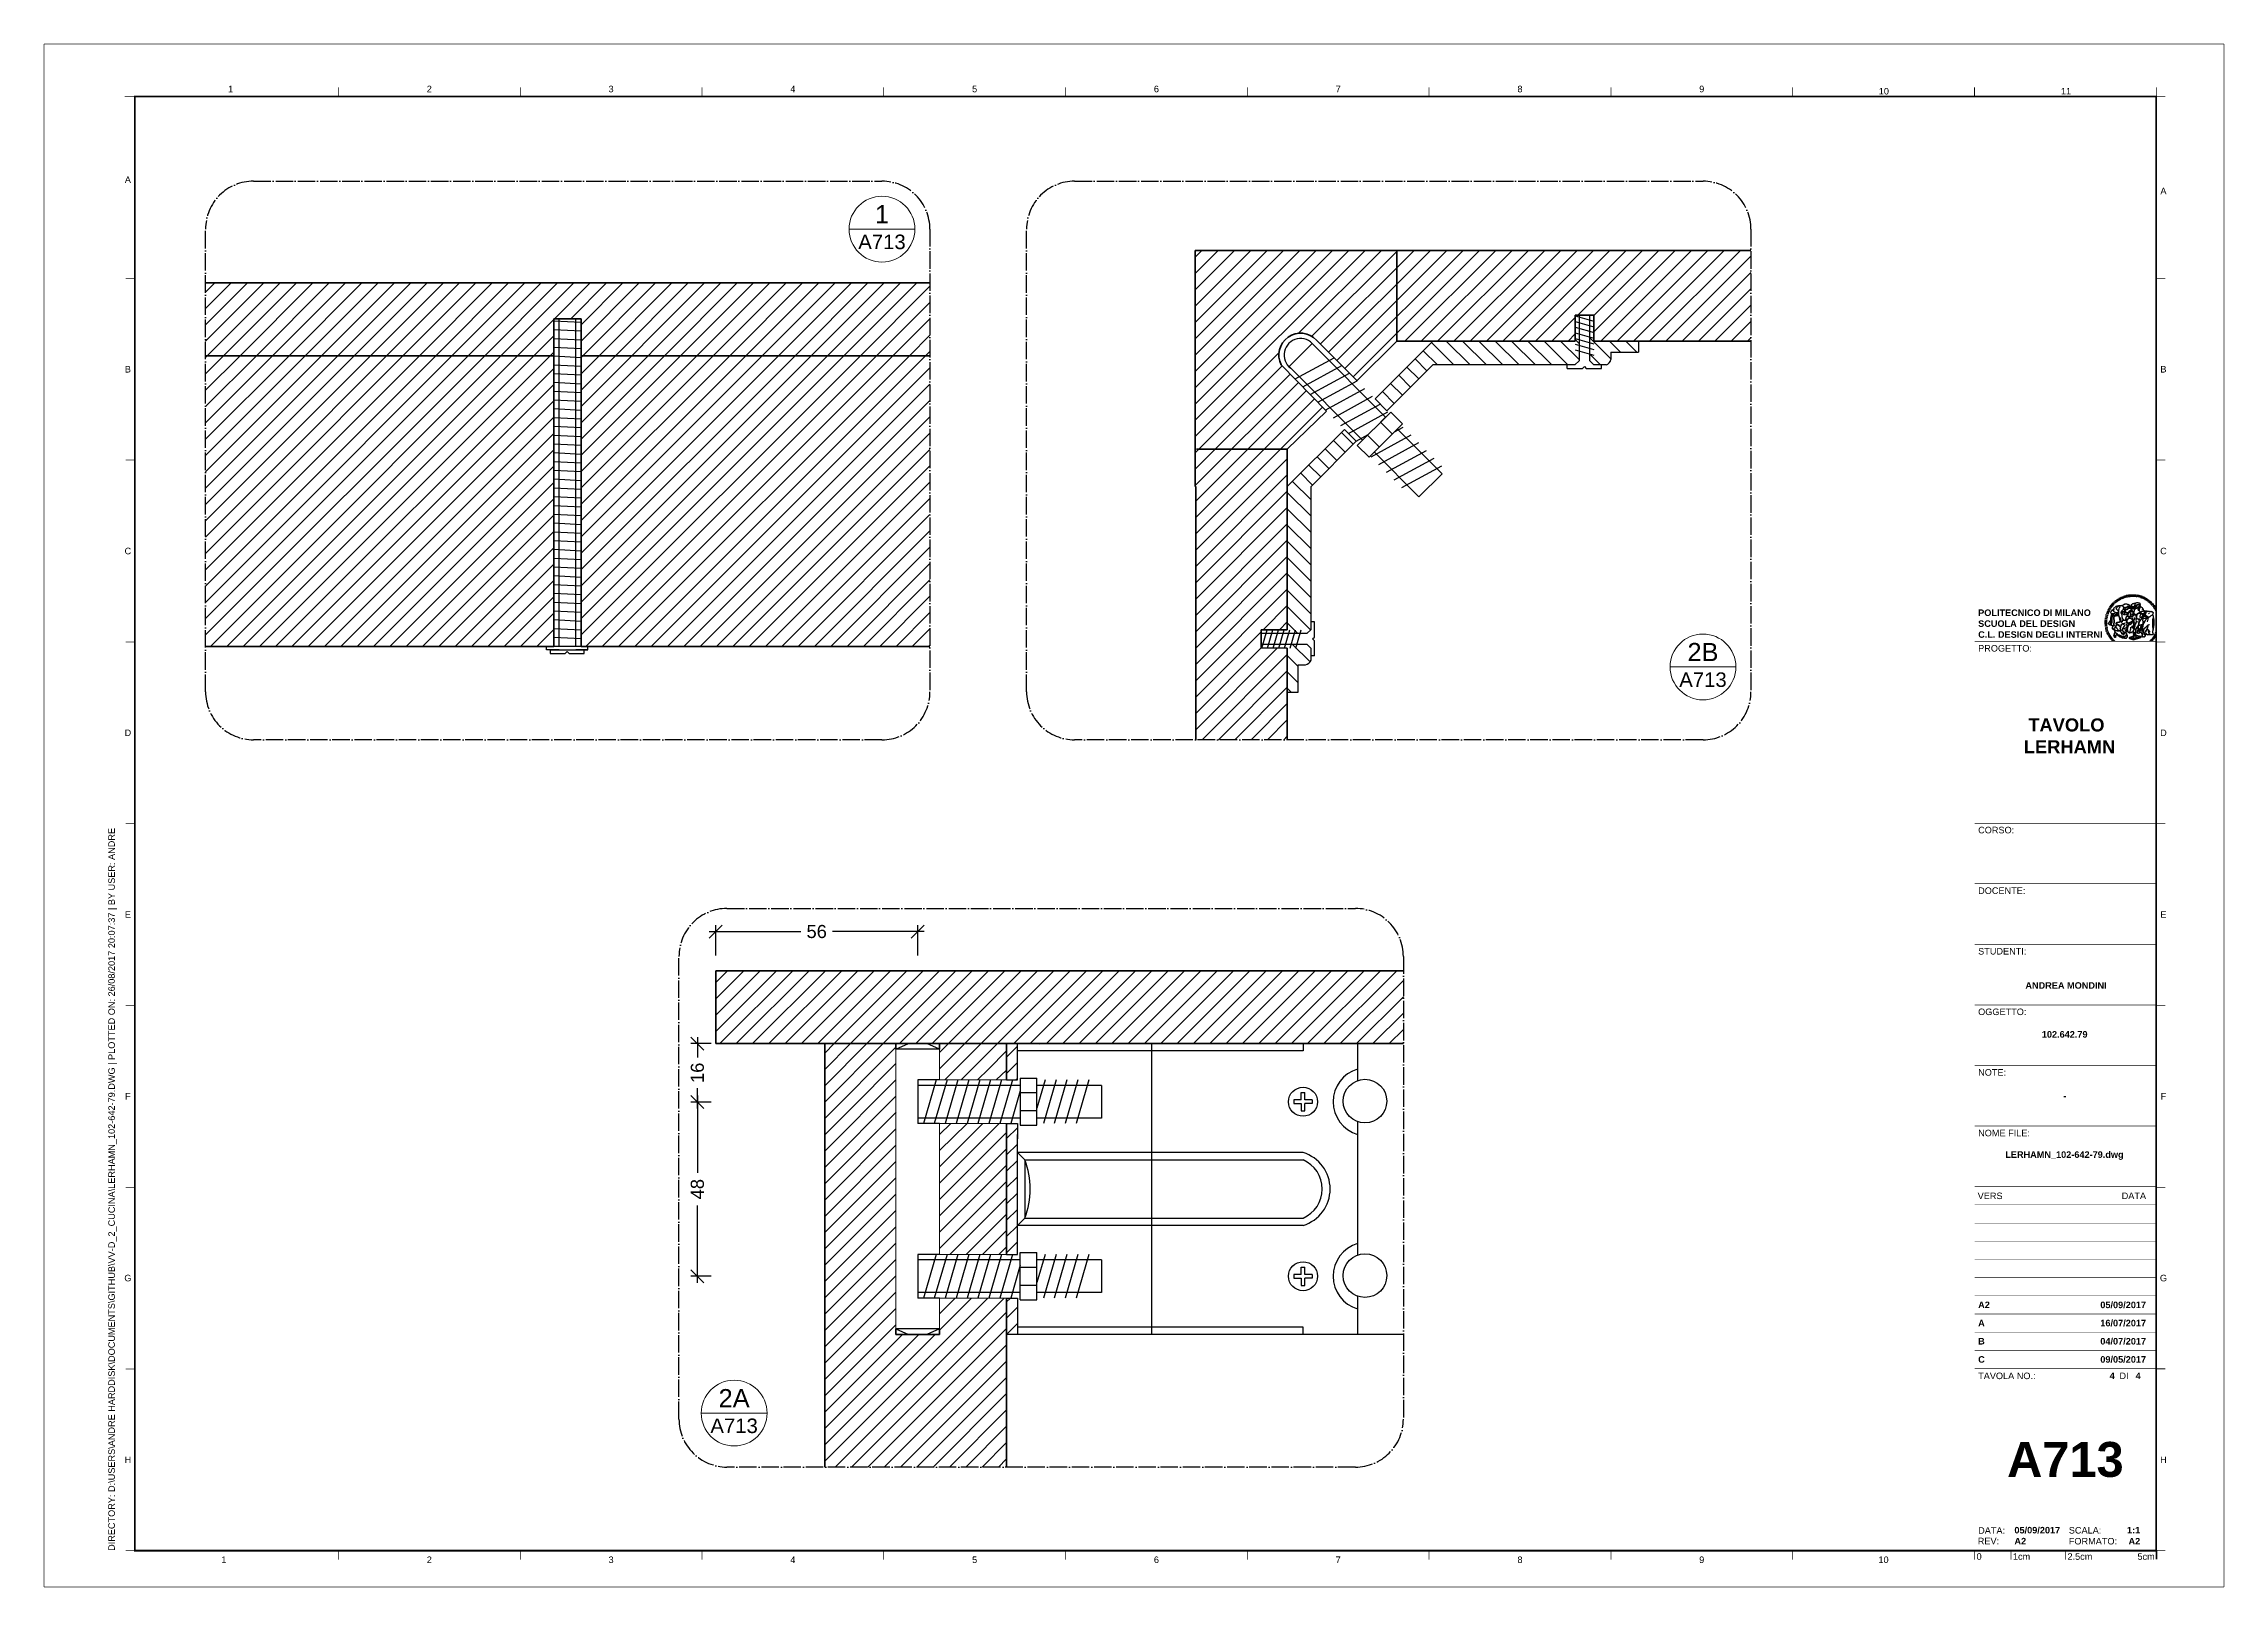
# Paper-space layout '713' of a CAD drawing. Header units: millimetres. Extents: x -4220 to 600, y -6218 to 425.
# Drawn here: x 0 to 600, y 0 to 425 of the extents above; entities outside this region: 1.
# The model-space entities are those that its viewports show. They can reach past a viewport. Long polylines and large blocks are cut down to what shows.
import ezdxf
from ezdxf.enums import TextEntityAlignment as Align

# ---------------------------------------------------------------- set-up
doc = ezdxf.new("R2010")
doc.units = ezdxf.units.MM
doc.set_wipeout_variables(frame=1)
doc.linetypes.add('ACAD_ISO04W100', pattern=[30, 24, -3, 0, -3])
for name, color, linetype, lineweight in [('A-ANNO-SYMB', 3, 'Continuous', 18), ('A-ELEV-MBE', 7, 'Continuous', 18), ('IF-DETL', 4, 'Continuous', 35), ('IF-FURN', 7, 'Continuous', 35)]:
    doc.layers.add(name, color=color, linetype=linetype, lineweight=lineweight)
for name, color, linetype in [('G-ANNO-LOGO', 3, 'Continuous'), ('G-ANNO-TEXT', 3, 'Continuous'), ('G-ANNO-TTLB', 3, 'Continuous'), ('IF-ANNO SYMB', 3, 'Continuous'), ('Layer2', 8, 'Continuous'), ('linee sezione', 3, 'ACAD_ISO04W100')]:
    doc.layers.add(name, color=color, linetype=linetype)
doc.layers.add('G-ANNO-NPLT', color=210, linetype='Continuous', plot=False)
doc.layers.get('0').off()
doc.styles.add('ARIAL', font='arial.ttf')
doc.styles.add('ARIAL-BOLD', font='')
doc.styles.add('E-ARIAL', font='arial.ttf')
doc.styles.get("Standard").update_dxf_attribs({"font": 'arial.ttf'})
doc.styles.get('ARIAL-BOLD').set_extended_font_data('Arial', bold=True)
doc.dimstyles.new('TICK_36', dxfattribs={"dimtxt": 3.6, "dimasz": 3.6, "dimexe": 1.8, "dimexo": 1.2, "dimgap": 1.8, "dimtad": 0, "dimdec": 0, "dimzin": 0, "dimdsep": 46, "dimtxsty": 'ARIAL', "dimblk": 'OBLIQUE', "dimcen": 1.8, "dimdle": 1.8, "dimclrd": 256, "dimclrt": 256, "dimadec": 0, "dimazin": 0, "dimtfac": 1, "dimtdec": 0, "dimtmove": 1, "dimatfit": 3, "dimldrblk": 'OPEN90', "dimfxl": 1, "dimtfill": 1, "dimtolj": 1, "dimtzin": 0, "dimarcsym": 0})

psp = doc.layouts.new('713')

# ---------------------------------------------------------------- texts
at = {"layer": 'G-ANNO-TEXT', "style": 'ARIAL'}
for s, p in [('1', (51.4, 412.06)), ('2', (106.05, 412.06)), ('3', (156.05, 412.06)), ('4', (206.05, 412.06)), ('5', (256.05, 412.06)), ('6', (306.05, 412.06)), ('7', (356.05, 412.06)), ('8', (406.05, 412.06)), ('9', (456.05, 412.06)), ('10', (506.14, 411.45)), ('11', (556.23, 411.45)), ('A', (23.14, 387.12)), ('A', (583.04, 384.01)), ('B', (23.14, 334.97)), ('B', (583.04, 334.97)), ('C', (23.14, 284.97)), ('C', (583.04, 284.97)), ('D', (23.14, 234.97)), ('E', (23.14, 184.97)), ('F', (23.14, 134.97)), ('G', (23.14, 84.97)), ('H', (23.14, 34.97)), ('1', (49.55, 7.48)), ('2', (106.05, 7.48)), ('3', (156.05, 7.48)), ('4', (206.05, 7.48)), ('5', (256.05, 7.48)), ('6', (306.05, 7.48)), ('7', (356.05, 7.48)), ('8', (406.05, 7.48)), ('9', (456.05, 7.48)), ('10', (506.05, 7.48))]:
    psp.add_text(s, height=1.8, dxfattribs=at).set_placement(p, align=Align.MIDDLE_CENTER)
at = {"layer": 'G-ANNO-TEXT', "insert": (17.76, 9.92), "char_height": 1.8, "attachment_point": 1, "rotation": 90, "style": 'ARIAL'}
psp.add_mtext_dynamic_manual_height_columns('DIRECTORY: D:\\\\USERS\\\\ANDRE HARDDISK\\\\DOCUMENTS\\\\GITHUB\\\\VV-D_2_CUCINA\\\\LERHAMN_102-642-79.DWG | PLOTTED ON: 26/08/2017 20:07:37 | BY USER: ANDRE', width=412.209, gutter_width=9, heights=[0], dxfattribs=at)

msp = doc.modelspace()

# ---------------------------------------------------------------- blocks, each defined once
blk = doc.blocks.new('logoPolimi')
for p, q in [((-1.41, 1.91), (-1.28, 1.74)), ((-1.32, 1.97), (-1.2, 1.8)), ((-1.22, 2.03), (-1.11, 1.85)), ((-1.13, 2.09), (-1.03, 1.9)), ((-1.03, 2.14), (-0.94, 1.95)), ((-0.93, 2.18), (-0.84, 1.99)), ((-0.83, 2.22), (-0.75, 2.03)), ((-0.72, 2.26), (-0.66, 2.06)), ((-0.61, 2.29), (-0.56, 2.09)), ((-0.51, 2.32), (-0.46, 2.11)), ((-0.4, 2.34), (-0.36, 2.13)), ((-0.29, 2.35), (-0.26, 2.14)), ((-0.18, 2.36), (-0.16, 2.15)), ((-0.07, 2.37), (-0.06, 2.16)), ((0.04, 2.37), (0.04, 2.16)), ((0.15, 2.36), (0.14, 2.16)), ((0.26, 2.36), (0.24, 2.15)), ((0.37, 2.34), (0.34, 2.13)), ((0.48, 2.32), (0.44, 2.12)), ((0.59, 2.3), (0.54, 2.09)), ((0.69, 2.27), (0.63, 2.07)), ((0.8, 2.23), (0.73, 2.03)), ((0.9, 2.19), (0.82, 2)), ((1, 2.15), (0.91, 1.96)), ((1.1, 2.1), (1, 1.91)), ((1.2, 2.04), (1.09, 1.86)), ((1.29, 1.99), (1.18, 1.81)), ((1.38, 1.92), (1.26, 1.75)), ((1.47, 1.86), (1.34, 1.69)), ((-2.37, 0.12), (-2.16, 0.11)), ((-2.37, 0.01), (-2.16, 0.01)), ((-2.36, 0.23), (-2.15, 0.21)), ((-2.35, 0.34), (-2.14, 0.31)), ((-2.33, 0.45), (-2.12, 0.41)), ((-2.3, 0.55), (-2.1, 0.51)), ((-2.28, 0.66), (-2.07, 0.6)), ((-2.24, 0.77), (-2.04, 0.7)), ((-2.2, 0.87), (-2.01, 0.79)), ((-2.16, 0.97), (-1.97, 0.89)), ((-2.11, 1.07), (-1.93, 0.98)), ((-2.06, 1.17), (-1.88, 1.07)), ((-2.01, 1.26), (-1.83, 1.15)), ((-1.94, 1.36), (-1.77, 1.24)), ((-1.88, 1.45), (-1.71, 1.32)), ((-1.84, 0.03), (-1.82, 0.35)), ((-1.81, 1.53), (-1.65, 1.4)), ((-1.74, 1.61), (-1.58, 1.47)), ((-1.73, 0.59), (-1.73, 0.59)), ((-1.73, 0.59), (-1.73, 0.59)), ((-1.66, 1.69), (-1.51, 1.54)), ((-1.65, 0.57), (-1.65, 0.57)), ((-1.59, 1.12), (-1.59, 1.12)), ((-1.58, 1.77), (-1.44, 1.61)), ((-1.51, 0.55), (-1.51, 0.55)), ((-1.51, 0.55), (-1.51, 0.55)), ((-1.49, 1.84), (-1.36, 1.68)), ((-1.31, 0.79), (-1.21, 0.75)), ((-1.21, 0.75), (-1.31, 0.79)), ((-1.21, 0.75), (-1.31, 0.79)), ((-1.21, 0.75), (-1.21, 0.75)), ((-1.21, 0.75), (-1.21, 0.75)), ((-1.19, 0.76), (-1.19, 0.76)), ((-1.19, 0.76), (-1.19, 0.76)), ((-1.17, 0.99), (-1.18, 0.99)), ((-1.18, 0.99), (-1.17, 0.99)), ((-1.16, 0.57), (-1.16, 0.57)), ((-1.16, 0.57), (-1.16, 0.57)), ((-1.1, 0.01), (-0.99, 0.06)), ((-0.99, 0.06), (-1.1, 0.01)), ((-0.99, 0.06), (-1.1, 0.01)), ((-0.99, 0.06), (-0.99, 0.06)), ((-0.99, 0.06), (-0.99, 0.06)), ((-0.97, 0.79), (-0.98, 0.79)), ((-0.89, 0.84), (-0.97, 0.79)), ((-0.97, 0.79), (-0.89, 0.84)), ((-0.96, 1.41), (-0.96, 1.41)), ((-0.96, 1.41), (-0.96, 1.41)), ((-0.89, 0.84), (-0.82, 0.87)), ((-0.82, 0.87), (-0.89, 0.84)), ((-0.89, 0.84), (-0.82, 0.87)), ((-0.88, 0.83), (-0.89, 0.84)), ((-0.85, 1.39), (-0.85, 1.39)), ((-0.85, 1.39), (-0.85, 1.39)), ((-0.84, 0.14), (-0.84, 0.14)), ((-0.77, 1.08), (-0.78, 1.08)), ((-0.78, 1.08), (-0.77, 1.08)), ((-0.61, 1.12), (-0.77, 1.08)), ((-0.77, 1.08), (-0.61, 1.12)), ((-0.77, 1.08), (-0.61, 1.12)), ((-0.75, 1.3), (-0.76, 1.29)), ((-0.76, 1.29), (-0.75, 1.3)), ((-0.65, 0.99), (-0.7, 0.96)), ((-0.69, 0.18), (-0.68, 0.18)), ((-0.66, 0.93), (-0.66, 0.93)), ((-0.66, 0.93), (-0.64, 0.93)), ((-0.66, 0.93), (-0.66, 0.93)), ((-0.66, 0.93), (-0.66, 0.93)), ((-0.63, 1.01), (-0.63, 1.01)), ((-0.63, 1.01), (-0.62, 1.01)), ((-0.63, 0.66), (-0.63, 0.66)), ((-0.6, 1.12), (-0.61, 1.12)), ((-0.61, 1.12), (-0.6, 1.12)), ((-0.61, 1.12), (-0.6, 1.12)), ((-0.61, 0.86), (-0.57, 0.85)), ((-0.57, 0.85), (-0.61, 0.86)), ((-0.61, 0.86), (-0.57, 0.85)), ((-0.53, 1.08), (-0.6, 1.12)), ((-0.6, 1.12), (-0.6, 1.11)), ((-0.6, 1.12), (-0.53, 1.08)), ((-0.57, 0.8), (-0.59, 0.8)), ((-0.57, 0.85), (-0.53, 0.84)), ((-0.57, 0.85), (-0.57, 0.85)), ((-0.57, 0.85), (-0.57, 0.85)), ((-0.57, 0.85), (-0.53, 0.84)), ((-0.56, 0.29), (-0.49, 0.48)), ((-0.56, 0.14), (-0.56, 0.29)), ((-0.5, 0.11), (-0.56, 0.14)), ((-0.53, 0.84), (-0.51, 0.84)), ((-0.53, 0.84), (-0.51, 0.84)), ((-0.53, 0.84), (-0.53, 0.84)), ((-0.51, 0.11), (-0.51, 0.11)), ((-0.51, 0.11), (-0.51, 0.11)), ((-0.34, 0.33), (-0.5, 0.11)), ((-0.49, 0.48), (-0.41, 0.55)), ((-0.42, 0.8), (-0.47, 0.79)), ((-0.42, 0.8), (-0.47, 0.79)), ((-0.47, 0.79), (-0.45, 0.76)), ((-0.47, 0.79), (-0.45, 0.76)), ((-0.45, 1.14), (-0.42, 1.11)), ((-0.42, 1.26), (-0.36, 1.22)), ((-0.41, 0.55), (-0.34, 0.49)), ((-0.4, 1.37), (-0.38, 1.38)), ((-0.39, 1.37), (-0.4, 1.37)), ((-0.35, 1.33), (-0.4, 1.37)), ((-0.39, 1.24), (-0.4, 1.23)), ((-0.38, 1.14), (-0.38, 1.14)), ((-0.34, 0.49), (-0.09, 0.48)), ((-0.16, 0.32), (-0.34, 0.33)), ((-0.14, 0.32), (-0.31, 0.34)), ((-0.28, 1.3), (-0.29, 1.3)), ((-0.28, 1.3), (-0.28, 1.3)), ((-0.16, 1.24), (-0.16, 1.25)), ((-0.16, 1.25), (-0.16, 1.25)), ((-0.16, 0.49), (-0.14, 0.64)), ((-0.06, 0.27), (-0.16, 0.32)), ((-0.1, 0.88), (-0.09, 0.87)), ((-0.08, 1.37), (-0.08, 1.38)), ((-0.08, 1.23), (-0.05, 1.21)), ((-0.05, 1.21), (-0.08, 1.23)), ((-0.08, 1.23), (-0.05, 1.21)), ((-0.03, 0.26), (-0.06, 0.27)), ((-0.05, 1.21), (-0.04, 1.21)), ((-0.04, 1.21), (-0.05, 1.21)), ((-0.04, 1.21), (-0.04, 1.21)), ((-0.04, 1.21), (-0.04, 1.21)), ((-0.04, 0.48), (-0.03, 0.26)), ((0.03, 1.15), (0.03, 1.15)), ((0.03, 0.66), (0.03, 0.67)), ((0.07, 0.58), (0.07, 0.57)), ((0.1, 1.18), (0.1, 1.18)), ((0.1, 0.84), (0.1, 0.84)), ((0.13, 1.32), (0.17, 1.19)), ((0.14, 0.71), (0.34, 0.65)), ((0.31, 0.56), (0.17, 0.63)), ((0.27, 1.61), (0.27, 1.61)), ((0.27, 1.61), (0.27, 1.61)), ((0.27, 1.61), (0.27, 1.61)), ((0.29, 1.29), (0.29, 1.29)), ((0.29, 1.29), (0.29, 1.29)), ((0.29, 1.29), (0.29, 1.29)), ((0.29, 1.29), (0.29, 1.29)), ((0.33, 0.49), (0.34, 0.49)), ((0.33, 0.03), (0.35, 0.03)), ((0.33, 0.03), (0.35, 0.03)), ((0.34, 0.65), (0.34, 0.64)), ((0.35, 0.03), (0.57, 0.06)), ((0.35, 0.03), (0.57, 0.06)), ((0.35, 0.03), (0.35, 0.03)), ((0.35, 0.03), (0.35, 0.03)), ((0.38, 1.36), (0.37, 1.35)), ((0.38, 0.34), (0.37, 0.34)), ((0.38, 0.34), (0.38, 0.34)), ((0.43, 0.67), (0.39, 0.64)), ((0.49, 1.05), (0.51, 1.13)), ((0.51, 1.13), (0.49, 1.05)), ((0.49, 1.05), (0.51, 1.13)), ((0.51, 1.31), (0.5, 1.29)), ((0.51, 1.13), (0.52, 1.23)), ((0.52, 1.23), (0.51, 1.23)), ((0.51, 1.23), (0.52, 1.23)), ((0.52, 1.23), (0.51, 1.13)), ((0.51, 1.13), (0.52, 1.23)), ((0.52, 1.24), (0.6, 1.37)), ((0.52, 1.23), (0.6, 1.36)), ((0.6, 1.36), (0.52, 1.23)), ((0.52, 1.23), (0.52, 1.23)), ((0.52, 1.23), (0.52, 1.24)), ((0.52, 1.23), (0.52, 1.23)), ((0.55, 1.07), (0.53, 1.06)), ((0.53, 1.04), (0.53, 1.06)), ((0.53, 1.05), (0.53, 1.04)), ((0.54, 0.3), (0.63, 0.32)), ((0.54, -0.08), (0.61, 0.06)), ((0.61, 0.06), (0.54, -0.08)), ((0.54, -0.08), (0.61, 0.06)), ((0.56, 0.19), (0.59, 0.21)), ((0.57, 1.07), (0.57, 1.07)), ((0.57, 1.07), (0.57, 1.07)), ((0.57, 1.07), (0.57, 1.07)), ((0.57, 1.07), (0.57, 1.07)), ((0.57, 1.07), (0.57, 1.07)), ((0.57, 1.07), (0.57, 1.07)), ((0.57, 1.07), (0.57, 1.07)), ((0.58, 0.3), (0.59, 0.29)), ((0.59, 0.78), (0.59, 0.79)), ((0.59, 0.79), (0.59, 0.79)), ((0.59, 0.79), (0.59, 0.79)), ((0.59, 0.79), (0.59, 0.78)), ((0.61, 0.06), (0.6, 0.07)), ((0.6, 0.07), (0.61, 0.06)), ((0.61, 0.06), (0.61, 0.07)), ((0.62, 0.21), (0.65, 0.22)), ((0.64, 1.37), (0.65, 1.37)), ((0.69, 0.86), (0.68, 0.86)), ((0.68, 0.86), (0.69, 0.86)), ((0.68, 0.76), (0.68, 0.76)), ((0.76, 0.26), (0.76, 0.26)), ((0.82, 0.35), (0.84, 0.36)), ((0.82, 0.35), (0.82, 0.35)), ((0.84, 0.36), (0.84, 0.37)), ((0.85, 0.34), (1.05, 0.35)), ((0.93, 1.05), (0.93, 1.05)), ((0.93, 1.05), (0.93, 1.05)), ((0.93, 1.05), (0.93, 1.04)), ((0.93, 1.05), (0.93, 1.05)), ((0.97, 0.66), (0.96, 0.66)), ((1.01, 0.97), (0.98, 0.96)), ((1.17, 0.96), (1.17, 0.95)), ((1.17, 0.95), (1.17, 0.95)), ((1.34, 0.37), (1.26, 0.04)), ((1.27, 0.37), (1.27, 0.38)), ((1.28, 0.95), (1.28, 0.95)), ((1.37, 0.73), (1.46, 0.81)), ((1.41, 0.4), (1.41, 0.41)), ((1.56, 1.79), (1.42, 1.63)), ((1.64, 1.71), (1.49, 1.56)), ((1.49, 0.9), (1.57, 0.92)), ((1.72, 1.63), (1.56, 1.49)), ((1.67, 0.6), (1.57, 0.53)), ((1.79, 1.55), (1.63, 1.41)), ((1.86, 1.47), (1.7, 1.34)), ((1.93, 1.38), (1.76, 1.26)), ((1.99, 1.29), (1.81, 1.17)), ((2.05, 1.19), (1.87, 1.09)), ((2.1, 1.1), (1.92, 1)), ((2.15, 1), (1.96, 0.91)), ((2.19, 0.9), (2, 0.82)), ((2.23, 0.79), (2.04, 0.72)), ((2.27, 0.69), (2.07, 0.63)), ((2.3, 0.58), (2.09, 0.53)), ((2.32, 0.47), (2.12, 0.43)), ((2.34, 0.37), (2.13, 0.33)), ((2.36, 0.26), (2.15, 0.23)), ((2.37, 0.15), (2.16, 0.13)), ((2.37, 0.04), (2.16, 0.03)), ((-2.37, -0.1), (-2.16, -0.09)), ((-2.36, -0.21), (-2.15, -0.19)), ((-2.35, -0.32), (-2.14, -0.29)), ((-2.33, -0.43), (-2.12, -0.39)), ((-2.31, -0.54), (-2.1, -0.49)), ((-2.28, -0.65), (-2.08, -0.59)), ((-2.25, -0.75), (-2.05, -0.69)), ((-2.21, -0.86), (-2.02, -0.78)), ((-2.17, -0.96), (-1.98, -0.87)), ((-2.12, -1.06), (-1.93, -0.96)), ((-2.07, -1.16), (-1.89, -1.05)), ((-2.04, -0.15), (-1.97, -0.2)), ((-2.01, -1.25), (-1.84, -1.14)), ((-1.95, -1.34), (-1.78, -1.22)), ((-1.89, -1.43), (-1.72, -1.31)), ((-1.82, -1.52), (-1.66, -1.38)), ((-1.75, -1.6), (-1.59, -1.46)), ((-1.67, -1.68), (-1.52, -1.53)), ((-1.58, -0.12), (-1.6, -0.18)), ((-1.6, -0.18), (-1.58, -0.28)), ((-1.57, -0.54), (-1.59, -0.54)), ((-1.59, -0.54), (-1.59, -0.54)), ((-1.59, -1.76), (-1.45, -1.6)), ((-1.56, -0.32), (-1.56, -0.31)), ((-1.56, -0.31), (-1.56, -0.31)), ((-1.53, -0.65), (-1.53, -0.65)), ((-1.53, -0.65), (-1.53, -0.65)), ((-1.51, -1.83), (-1.37, -1.67)), ((-1.48, -0.86), (-1.48, -0.85)), ((-1.42, -0.37), (-1.42, -0.37)), ((-1.42, -1.9), (-1.29, -1.73)), ((-1.38, -0.46), (-1.38, -0.46)), ((-1.33, -1.96), (-1.21, -1.79)), ((-1.31, -0.24), (-1.31, -0.23)), ((-1.31, -0.23), (-1.31, -0.24)), ((-1.24, -2.02), (-1.13, -1.84)), ((-1.23, -0.19), (-1.23, -0.19)), ((-1.23, -0.19), (-1.23, -0.19)), ((-1.23, -0.19), (-1.23, -0.19)), ((-1.23, -0.19), (-1.23, -0.19)), ((-1.01, -0.39), (-1.02, -0.39)), ((-1.02, -0.39), (-1.01, -0.39)), ((-1.02, -0.7), (-1.02, -0.7)), ((-1.02, -0.7), (-1.02, -0.7)), ((-1.02, -0.7), (-1.02, -0.7)), ((-0.79, -0.51), (-0.83, -0.58)), ((-0.83, -0.58), (-0.79, -0.51)), ((-0.83, -0.58), (-0.79, -0.51)), ((-0.78, -1.05), (-0.83, -0.94)), ((-0.83, -0.94), (-0.78, -1.05)), ((-0.83, -0.94), (-0.83, -0.94)), ((-0.83, -0.94), (-0.78, -1.05)), ((-0.82, -1.23), (-0.82, -1.23)), ((-0.82, -1.23), (-0.77, -1.23)), ((-0.77, -1.23), (-0.82, -1.23)), ((-0.82, -1.23), (-0.82, -1.23)), ((-0.77, -1.23), (-0.82, -1.23)), ((-0.75, -0.96), (-0.8, -0.89)), ((-0.8, -0.89), (-0.79, -0.92)), ((-0.79, -0.92), (-0.8, -0.89)), ((-0.8, -0.89), (-0.75, -0.96)), ((-0.79, -0.92), (-0.8, -0.89)), ((-0.8, -0.89), (-0.8, -0.89)), ((-0.8, -0.89), (-0.75, -0.96)), ((-0.79, -0.92), (-0.78, -0.95)), ((-0.78, -0.95), (-0.79, -0.92)), ((-0.78, -0.95), (-0.79, -0.92)), ((-0.77, -0.49), (-0.78, -0.48)), ((-0.78, -0.48), (-0.77, -0.49)), ((-0.78, -0.95), (-0.76, -1)), ((-0.76, -1), (-0.78, -0.95)), ((-0.76, -1), (-0.78, -0.95)), ((-0.71, -0.89), (-0.75, -0.87)), ((-0.75, -0.87), (-0.71, -0.89)), ((-0.75, -0.87), (-0.71, -0.89)), ((-0.72, -1.01), (-0.75, -0.96)), ((-0.75, -0.96), (-0.72, -1.01)), ((-0.75, -0.96), (-0.72, -1.01)), ((-0.64, -0.93), (-0.71, -0.89)), ((-0.71, -0.89), (-0.64, -0.93)), ((-0.71, -0.89), (-0.64, -0.93)), ((-0.66, -0.53), (-0.66, -0.53)), ((-0.66, -0.53), (-0.66, -0.53)), ((-0.66, -0.53), (-0.66, -0.53)), ((-0.39, -0.81), (-0.51, -0.69)), ((-0.51, -1.04), (-0.5, -1.04)), ((-0.48, -0.42), (-0.48, -0.42)), ((-0.48, -0.42), (-0.48, -0.42)), ((-0.48, -0.42), (-0.48, -0.42)), ((-0.41, -0.51), (-0.41, -0.51)), ((-0.38, -0.05), (-0.39, -0.12)), ((-0.39, -0.12), (-0.37, -0.1)), ((-0.35, -0.14), (-0.37, -0.08)), ((-0.37, -0.09), (-0.37, -0.09)), ((-0.33, -0.12), (-0.35, -0.14)), ((-0.32, -0.14), (-0.35, -0.14)), ((-0.35, -0.18), (-0.34, -0.22)), ((-0.34, -0.08), (-0.29, -0.16)), ((-0.34, -0.22), (-0.34, -0.22)), ((-0.27, -0.17), (-0.32, -0.14)), ((-0.25, -0.91), (-0.26, -0.9)), ((-0.26, -1.29), (0.1, -1.2)), ((0.1, -1.2), (-0.26, -1.29)), ((0.08, -1.4), (-0.26, -1.29)), ((-0.26, -1.29), (0.08, -1.4)), ((-0.26, -1.38), (-0.26, -1.29)), ((-0.26, -1.29), (-0.26, -1.29)), ((-0.26, -1.29), (-0.26, -1.38)), ((-0.26, -1.29), (0.08, -1.4)), ((-0.26, -1.29), (-0.26, -1.29)), ((0.08, -1.49), (-0.26, -1.38)), ((-0.26, -1.38), (0.09, -1.49)), ((-0.14, -0.15), (-0.16, -0.13)), ((-0.11, -0.04), (-0.12, -0.05)), ((-0.04, -0.41), (-0.01, -0.44)), ((-0.01, -0.44), (-0.04, -0.41)), ((-0.04, -0.41), (-0.01, -0.44)), ((0.07, -0.84), (0.07, -0.84)), ((0.07, -0.84), (0.07, -0.84)), ((0.1, -1.2), (0.08, -1.32)), ((0.08, -1.32), (0.13, -1.2)), ((0.08, -1.4), (0.72, -1.22)), ((0.72, -1.22), (0.08, -1.4)), ((0.08, -1.4), (0.72, -1.22)), ((0.72, -1.31), (0.08, -1.49)), ((0.08, -1.44), (0.08, -1.4)), ((0.08, -1.4), (0.08, -1.44)), ((0.08, -1.4), (0.08, -1.49)), ((0.08, -1.49), (0.08, -1.44)), ((0.08, -1.44), (0.08, -1.44)), ((0.08, -1.44), (0.08, -1.45)), ((0.08, -1.45), (0.08, -1.46)), ((0.08, -1.46), (0.08, -1.49)), ((0.1, -1.01), (0.09, -0.86)), ((0.1, -1.01), (0.09, -0.86)), ((0.09, -1.49), (0.72, -1.31)), ((0.1, -1.2), (0.12, -1.04)), ((0.12, -1.04), (0.1, -1.2)), ((0.13, -1.2), (0.1, -1.2)), ((0.1, -1.2), (0.13, -1.2)), ((0.13, -1.2), (0.1, -1.2)), ((0.1, -1.2), (0.1, -1.2)), ((0.11, -0.44), (0.11, -0.44)), ((0.11, -0.44), (0.11, -0.44)), ((0.12, -0.21), (0.12, -0.21)), ((0.12, -0.21), (0.12, -0.21)), ((0.12, -0.21), (0.12, -0.21)), ((0.12, -0.21), (0.12, -0.21)), ((0.12, -0.21), (0.12, -0.21)), ((0.12, -0.21), (0.12, -0.21)), ((0.12, -0.21), (0.12, -0.21)), ((0.12, -0.21), (0.12, -0.21)), ((0.12, -0.21), (0.12, -0.21)), ((0.12, -0.21), (0.12, -0.21)), ((0.12, -0.21), (0.12, -0.21)), ((0.12, -0.21), (0.12, -0.21)), ((0.12, -0.21), (0.12, -0.21)), ((0.12, -0.56), (0.14, -0.53)), ((0.14, -0.53), (0.12, -0.56)), ((0.12, -0.56), (0.14, -0.53)), ((0.12, -1.04), (0.12, -1.04)), ((0.12, -1.04), (0.12, -1.04)), ((0.12, -1.04), (0.12, -1.04)), ((0.21, -0.99), (0.13, -1.2)), ((0.13, -1.2), (0.21, -0.99)), ((0.36, -1.14), (0.13, -1.2)), ((0.13, -1.2), (0.26, -1.17)), ((0.14, -0.53), (0.16, -0.49)), ((0.16, -0.49), (0.14, -0.53)), ((0.14, -0.53), (0.16, -0.49)), ((0.16, -0.49), (0.16, -0.49)), ((0.16, -0.49), (0.16, -0.49)), ((0.28, -1.19), (0.21, -0.99)), ((0.21, -0.99), (0.31, -1.27)), ((0.24, -0.17), (0.24, -0.16)), ((0.24, -0.16), (0.24, -0.17)), ((0.25, -0.84), (0.25, -0.88)), ((0.25, -0.88), (0.25, -0.84)), ((0.25, -0.88), (0.25, -0.84)), ((0.25, -0.88), (0.29, -1.17)), ((0.26, -0.88), (0.25, -0.88)), ((0.31, -1.27), (0.25, -0.88)), ((0.26, -1.17), (0.28, -1.16)), ((0.28, -1.16), (0.36, -1.14)), ((0.29, -1.17), (0.28, -1.19)), ((0.36, -1.14), (0.72, -1.22)), ((0.72, -1.22), (0.36, -1.14)), ((0.49, -0.31), (0.49, -0.31)), ((0.49, -0.31), (0.49, -0.31)), ((0.5, -0.27), (0.5, -0.27)), ((0.51, -0.27), (0.51, -0.27)), ((0.72, -0.81), (0.75, -0.89)), ((0.72, -1.22), (0.72, -1.31)), ((0.72, -1.31), (0.72, -1.22)), ((0.74, -0.23), (0.74, -0.23)), ((0.74, -0.23), (0.75, -0.24)), ((0.75, -0.23), (0.75, -0.23)), ((0.86, -0.25), (0.82, -0.34)), ((0.87, -0.22), (0.86, -0.23)), ((0.87, -0.22), (0.86, -0.25)), ((0.96, -0.58), (0.96, -0.57)), ((1.05, -1.05), (1.04, -1.05)), ((1.28, -2), (1.17, -1.82)), ((1.37, -1.93), (1.25, -1.76)), ((1.31, -0.27), (1.3, -0.26)), ((1.3, -0.26), (1.3, -0.26)), ((1.3, -0.26), (1.3, -0.26)), ((1.3, -0.26), (1.31, -0.27)), ((1.3, -0.26), (1.3, -0.26)), ((1.46, -1.87), (1.33, -1.7)), ((1.54, -1.8), (1.41, -1.64)), ((1.63, -1.72), (1.48, -1.57)), ((1.71, -1.65), (1.55, -1.5)), ((1.78, -1.57), (1.62, -1.43)), ((1.85, -1.48), (1.69, -1.35)), ((1.92, -1.39), (1.75, -1.27)), ((1.98, -1.3), (1.81, -1.19)), ((2.04, -1.21), (1.86, -1.1)), ((2.09, -1.11), (1.91, -1.01)), ((2.14, -1.01), (1.95, -0.92)), ((2.19, -0.91), (1.99, -0.83)), ((2.23, -0.81), (2.03, -0.74)), ((2.26, -0.7), (2.06, -0.64)), ((2.29, -0.6), (2.09, -0.55)), ((2.32, -0.49), (2.11, -0.45)), ((2.34, -0.38), (2.13, -0.35)), ((2.35, -0.27), (2.15, -0.25)), ((2.37, -0.08), (2.16, -0.07)), ((2.36, -0.16), (2.16, -0.15)), ((-1.14, -2.08), (-1.04, -1.89)), ((-1.04, -2.13), (-0.95, -1.94)), ((-0.94, -2.18), (-0.86, -1.98)), ((-0.84, -2.22), (-0.77, -2.02)), ((-0.74, -2.25), (-0.67, -2.05)), ((-0.63, -2.29), (-0.57, -2.08)), ((-0.52, -2.31), (-0.48, -2.11)), ((-0.42, -2.33), (-0.38, -2.13)), ((-0.31, -2.35), (-0.28, -2.14)), ((-0.2, -2.36), (-0.18, -2.15)), ((-0.09, -2.37), (-0.08, -2.16)), ((0.03, -2.37), (0.02, -2.16)), ((0.14, -2.37), (0.12, -2.16)), ((0.25, -2.36), (0.22, -2.15)), ((0.35, -2.34), (0.32, -2.14)), ((0.46, -2.32), (0.42, -2.12)), ((0.57, -2.3), (0.52, -2.1)), ((0.68, -2.27), (0.62, -2.07)), ((0.78, -2.24), (0.71, -2.04)), ((0.89, -2.2), (0.81, -2)), ((0.99, -2.15), (0.9, -1.96)), ((1.09, -2.11), (0.99, -1.92)), ((1.19, -2.05), (1.08, -1.87))]:
    blk.add_line(p, q)
for points in [[(-1.9, 0.12), (-1.94, 0.02), (-2.05, -0.09), (-2.05, -0.09)], [(-1.86, 0.38), (-1.86, 0.38), (-1.87, 0.19), (-1.9, 0.12)], [(-1.76, 0.6), (-1.76, 0.6), (-1.84, 0.57), (-1.86, 0.38)], [(-1.86, -0.04), (-1.84, 0.02), (-1.84, 0.03), (-1.84, 0.03)], [(-1.82, 0.78), (-1.83, 0.8), (-1.85, 0.86), (-1.83, 0.88)], [(-1.82, 0.78), (-1.83, 0.8), (-1.85, 0.86), (-1.83, 0.88)], [(-1.83, 0.88), (-1.81, 0.9), (-1.76, 0.96), (-1.76, 0.96)], [(-1.83, 0.88), (-1.81, 0.9), (-1.76, 0.96), (-1.76, 0.96)], [(-1.76, 0.6), (-1.83, 0.7), (-1.78, 0.74), (-1.78, 0.74)], [(-1.78, 0.74), (-1.79, 0.74), (-1.83, 0.7), (-1.76, 0.6)], [(-1.78, 0.74), (-1.8, 0.76), (-1.81, 0.78), (-1.82, 0.78)], [(-1.78, 0.74), (-1.8, 0.76), (-1.81, 0.78), (-1.82, 0.78)], [(-1.82, 0.35), (-1.81, 0.5), (-1.73, 0.59), (-1.73, 0.59)], [(-1.82, -0.19), (-1.73, -0.07), (-1.75, 0.14), (-1.75, 0.3)], [(-1.75, 0.33), (-1.75, 0.17), (-1.73, -0.05), (-1.8, -0.17)], [(-1.78, 0.74), (-1.75, 0.72), (-1.72, 0.69), (-1.68, 0.7)], [(-1.68, 0.7), (-1.72, 0.69), (-1.75, 0.72), (-1.78, 0.74)], [(-1.68, 0.7), (-1.72, 0.69), (-1.75, 0.72), (-1.78, 0.74)], [(-1.78, 0.74), (-1.78, 0.74), (-1.78, 0.74), (-1.78, 0.74)], [(-1.76, 0.96), (-1.68, 1.1), (-1.59, 1.12), (-1.59, 1.12)], [(-1.76, 0.96), (-1.68, 1.1), (-1.6, 1.12), (-1.6, 1.12)], [(-1.73, 0.59), (-1.74, 0.59), (-1.75, 0.6), (-1.76, 0.6)], [(-1.73, 0.59), (-1.74, 0.59), (-1.75, 0.6), (-1.76, 0.6)], [(-1.75, 0.3), (-1.76, 0.47), (-1.65, 0.57), (-1.65, 0.57)], [(-1.65, 0.57), (-1.65, 0.57), (-1.76, 0.5), (-1.75, 0.33)], [(-1.65, 0.57), (-1.68, 0.58), (-1.7, 0.58), (-1.73, 0.59)], [(-1.65, 0.57), (-1.68, 0.58), (-1.7, 0.58), (-1.73, 0.59)], [(-1.5, 0.71), (-1.53, 0.74), (-1.61, 0.71), (-1.68, 0.7)], [(-1.68, 0.7), (-1.61, 0.71), (-1.53, 0.73), (-1.5, 0.71)], [(-1.5, 0.71), (-1.53, 0.73), (-1.61, 0.71), (-1.68, 0.7)], [(-1.51, 0.55), (-1.56, 0.56), (-1.61, 0.56), (-1.65, 0.57)], [(-1.65, 0.57), (-1.61, 0.56), (-1.56, 0.56), (-1.51, 0.55)], [(-1.51, 0.55), (-1.56, 0.56), (-1.61, 0.56), (-1.65, 0.57)], [(-1.59, 1.12), (-1.6, 1.06), (-1.61, 0.99), (-1.61, 0.97)], [(-1.61, 0.97), (-1.61, 0.99), (-1.6, 1.06), (-1.59, 1.12)], [(-1.61, 0.97), (-1.61, 0.99), (-1.6, 1.06), (-1.59, 1.12)], [(-1.61, 0.97), (-1.61, 0.95), (-1.56, 0.88), (-1.54, 0.87)], [(-1.54, 0.87), (-1.56, 0.88), (-1.61, 0.95), (-1.61, 0.97)], [(-1.54, 0.87), (-1.56, 0.88), (-1.61, 0.96), (-1.61, 0.97)], [(-1.59, 1.12), (-1.59, 1.13), (-1.59, 1.15), (-1.58, 1.16)], [(-1.59, 1.12), (-1.59, 1.13), (-1.59, 1.15), (-1.58, 1.16)], [(-1.58, 1.16), (-1.57, 1.21), (-1.52, 1.23), (-1.49, 1.25)], [(-1.58, 1.16), (-1.57, 1.21), (-1.52, 1.23), (-1.49, 1.25)], [(-1.58, 0.36), (-1.58, 0.48), (-1.51, 0.55), (-1.51, 0.55)], [(-1.51, 0.55), (-1.51, 0.55), (-1.58, 0.48), (-1.58, 0.36)], [(-1.51, 0.55), (-1.51, 0.55), (-1.58, 0.48), (-1.58, 0.36)], [(-1.55, 0.04), (-1.55, 0.08), (-1.58, 0.25), (-1.58, 0.36)], [(-1.58, 0.36), (-1.58, 0.25), (-1.55, 0.08), (-1.55, 0.04)], [(-1.58, 0.36), (-1.58, 0.25), (-1.55, 0.08), (-1.55, 0.04)], [(-1.58, -0.12), (-1.57, -0.06), (-1.55, 0.02), (-1.55, 0.04)], [(-1.55, 0.04), (-1.55, 0.02), (-1.57, -0.06), (-1.58, -0.12)], [(-1.55, 0.04), (-1.55, 0.02), (-1.56, -0.04), (-1.57, -0.1)], [(-1.54, 0.87), (-1.52, 0.85), (-1.47, 0.83), (-1.44, 0.83)], [(-1.44, 0.83), (-1.47, 0.83), (-1.52, 0.85), (-1.54, 0.87)], [(-1.45, 0.83), (-1.47, 0.83), (-1.52, 0.85), (-1.54, 0.87)], [(-1.51, 0.55), (-1.33, 0.54), (-1.16, 0.57), (-1.16, 0.57)], [(-1.16, 0.57), (-1.16, 0.57), (-1.33, 0.54), (-1.51, 0.55)], [(-1.16, 0.57), (-1.16, 0.57), (-1.33, 0.54), (-1.51, 0.55)], [(-1.5, 0.71), (-1.46, 0.68), (-1.4, 0.62), (-1.33, 0.66)], [(-1.33, 0.66), (-1.4, 0.62), (-1.46, 0.68), (-1.5, 0.71)], [(-1.33, 0.66), (-1.4, 0.62), (-1.46, 0.68), (-1.5, 0.71)], [(-1.49, 1.25), (-1.46, 1.26), (-1.42, 1.33), (-1.39, 1.36)], [(-1.49, 1.25), (-1.46, 1.27), (-1.43, 1.34), (-1.39, 1.36)], [(-1.31, 0.79), (-1.33, 0.79), (-1.42, 0.83), (-1.45, 0.83)], [(-1.44, 0.83), (-1.42, 0.83), (-1.33, 0.79), (-1.31, 0.79)], [(-1.31, 0.79), (-1.33, 0.79), (-1.42, 0.83), (-1.44, 0.83)], [(-1.35, 1.1), (-1.4, 1.17), (-1.36, 1.23), (-1.29, 1.31)], [(-1.29, 1.31), (-1.36, 1.23), (-1.4, 1.17), (-1.35, 1.1)], [(-1.35, 1.1), (-1.4, 1.17), (-1.36, 1.23), (-1.29, 1.31)], [(-1.39, 1.36), (-1.35, 1.38), (-1.26, 1.4), (-1.19, 1.41)], [(-1.39, 1.36), (-1.35, 1.38), (-1.26, 1.4), (-1.19, 1.41)], [(-1.18, 0.99), (-1.24, 0.97), (-1.3, 1.03), (-1.35, 1.1)], [(-1.35, 1.1), (-1.3, 1.03), (-1.24, 0.97), (-1.18, 0.99)], [(-1.18, 1), (-1.24, 0.97), (-1.3, 1.03), (-1.35, 1.1)], [(-1.33, 0.66), (-1.28, 0.7), (-1.23, 0.73), (-1.21, 0.75)], [(-1.21, 0.75), (-1.23, 0.73), (-1.28, 0.7), (-1.33, 0.66)], [(-1.21, 0.75), (-1.23, 0.73), (-1.28, 0.7), (-1.33, 0.66)], [(-1.29, 1.31), (-1.22, 1.39), (-1.01, 1.41), (-0.96, 1.41)], [(-0.96, 1.41), (-1.01, 1.41), (-1.22, 1.39), (-1.29, 1.31)], [(-1.29, 1.31), (-1.22, 1.39), (-1.01, 1.41), (-0.96, 1.41)], [(-1.24, -0.02), (-1.21, -0.01), (-1.1, 0.01), (-1.1, 0.01)], [(-1.1, 0.01), (-1.1, 0.01), (-1.21, -0.01), (-1.24, -0.02)], [(-1.1, 0.01), (-1.1, 0.01), (-1.21, -0.01), (-1.24, -0.02)], [(-1.21, 0.75), (-1.2, 0.75), (-1.19, 0.76), (-1.19, 0.76)], [(-1.19, 0.76), (-1.19, 0.76), (-1.2, 0.75), (-1.21, 0.75)], [(-1.19, 0.76), (-1.19, 0.76), (-1.2, 0.76), (-1.21, 0.75)], [(-1.19, 1.41), (-1.11, 1.43), (-0.97, 1.41), (-0.97, 1.41)], [(-1.19, 1.41), (-1.12, 1.43), (-0.98, 1.41), (-0.98, 1.41)], [(-1.19, 0.76), (-1.19, 0.77), (-1.18, 0.78), (-1.18, 0.79)], [(-1.18, 0.79), (-1.18, 0.78), (-1.19, 0.77), (-1.19, 0.76)], [(-1.19, 0.76), (-1.19, 0.77), (-1.19, 0.78), (-1.18, 0.79)], [(-1.18, 0.68), (-1.18, 0.68), (-1.19, 0.71), (-1.19, 0.76)], [(-1.19, 0.76), (-1.19, 0.71), (-1.18, 0.68), (-1.18, 0.68)], [(-1.18, 0.68), (-1.18, 0.68), (-1.19, 0.71), (-1.19, 0.76)], [(-1.18, 0.97), (-1.18, 0.97), (-1.18, 0.98), (-1.17, 0.99)], [(-1.17, 0.99), (-1.18, 0.98), (-1.18, 0.97), (-1.18, 0.97)], [(-1.18, 0.97), (-1.18, 0.97), (-1.18, 0.98), (-1.17, 0.99)], [(-1.18, 0.79), (-1.17, 0.86), (-1.18, 0.95), (-1.18, 0.97)], [(-1.18, 0.97), (-1.18, 0.95), (-1.17, 0.86), (-1.18, 0.79)], [(-1.18, 0.79), (-1.17, 0.86), (-1.18, 0.95), (-1.18, 0.97)], [(-1.16, 0.57), (-1.17, 0.6), (-1.18, 0.64), (-1.18, 0.68)], [(-1.18, 0.68), (-1.18, 0.64), (-1.17, 0.6), (-1.16, 0.57)], [(-1.16, 0.57), (-1.17, 0.6), (-1.18, 0.64), (-1.18, 0.68)], [(-1.17, 0.99), (-1.17, 1.03), (-1.16, 1.09), (-1.14, 1.13)], [(-1.09, 0.42), (-1.1, 0.44), (-1.14, 0.48), (-1.16, 0.57)], [(-1.16, 0.57), (-1.14, 0.48), (-1.1, 0.44), (-1.09, 0.42)], [(-1.09, 0.42), (-1.1, 0.44), (-1.14, 0.48), (-1.16, 0.57)], [(-1.14, 1.13), (-1.12, 1.18), (-1.05, 1.31), (-1.05, 1.31)], [(-1.12, 0.46), (-1.12, 0.46), (-1.13, 0.38), (-1.11, 0.26)], [(-1.11, 0.26), (-1.08, 0.14), (-1.05, 0.03), (-1.05, 0.03)], [(-1.02, 0.32), (-1.02, 0.32), (-1.08, 0.4), (-1.09, 0.42)], [(-1.09, 0.42), (-1.08, 0.4), (-1.02, 0.32), (-1.02, 0.32)], [(-1.02, 0.32), (-1.02, 0.32), (-1.08, 0.4), (-1.09, 0.42)], [(-0.98, 0.2), (-0.98, 0.21), (-1.02, 0.32), (-1.02, 0.32)], [(-1.02, 0.32), (-1.02, 0.32), (-0.98, 0.21), (-0.98, 0.2)], [(-0.98, 0.2), (-0.98, 0.21), (-1.02, 0.32), (-1.02, 0.32)], [(-1.01, 0.12), (-1, 0.16), (-0.98, 0.19), (-0.98, 0.2)], [(-0.98, 0.2), (-0.98, 0.19), (-1, 0.16), (-1.01, 0.12)], [(-1.01, 0.12), (-1, 0.16), (-0.98, 0.19), (-0.98, 0.2)], [(-0.99, 0.06), (-1, 0.07), (-1.01, 0.1), (-1.01, 0.12)], [(-1.01, 0.12), (-1.01, 0.1), (-1, 0.07), (-0.99, 0.06)], [(-0.99, 0.06), (-1, 0.07), (-1.01, 0.1), (-1.01, 0.12)], [(-0.99, 0.06), (-0.99, 0.06), (-0.99, 0.06), (-0.98, 0.05)], [(-0.98, 0.05), (-0.99, 0.06), (-0.99, 0.06), (-0.99, 0.06)], [(-0.99, 0.05), (-0.99, 0.06), (-0.99, 0.06), (-0.99, 0.06)], [(-0.95, 0.02), (-0.96, 0.03), (-0.97, 0.04), (-0.99, 0.05)], [(-0.98, 1.41), (-0.98, 1.41), (-0.97, 1.41), (-0.96, 1.41)], [(-0.98, 0.81), (-0.94, 0.85), (-0.92, 0.93), (-0.91, 0.97)], [(-0.91, 0.97), (-0.92, 0.93), (-0.94, 0.85), (-0.98, 0.81)], [(-0.91, 0.97), (-0.92, 0.93), (-0.94, 0.85), (-0.98, 0.81)], [(-0.98, 0.79), (-0.98, 0.81), (-0.98, 0.81), (-0.98, 0.81)], [(-0.98, 0.81), (-0.98, 0.81), (-0.98, 0.81), (-0.98, 0.79)], [(-0.98, 0.81), (-0.98, 0.81), (-0.98, 0.81), (-0.98, 0.79)], [(-0.98, 0.79), (-0.98, 0.79), (-0.98, 0.78), (-0.97, 0.77)], [(-0.98, 0.79), (-0.98, 0.79), (-0.98, 0.78), (-0.97, 0.77)], [(-0.98, 0.05), (-0.97, 0.04), (-0.96, 0.03), (-0.95, 0.02)], [(-0.95, 0.02), (-0.96, 0.03), (-0.97, 0.04), (-0.98, 0.05)], [(-0.97, 1.41), (-0.97, 1.41), (-0.97, 1.41), (-0.96, 1.41)], [(-0.97, 0.77), (-0.96, 0.74), (-0.91, 0.64), (-0.91, 0.57)], [(-0.97, 0.77), (-0.96, 0.74), (-0.91, 0.64), (-0.91, 0.57)], [(-0.96, 1.41), (-0.94, 1.41), (-0.9, 1.41), (-0.85, 1.39)], [(-0.96, 1.41), (-0.94, 1.41), (-0.9, 1.41), (-0.85, 1.39)], [(-0.95, 0.02), (-0.94, 0.01), (-0.92, 0.01), (-0.9, 0.01)], [(-0.9, 0.01), (-0.92, 0.01), (-0.94, 0.01), (-0.95, 0.02)], [(-0.91, 0.01), (-0.92, 0.01), (-0.94, 0.01), (-0.95, 0.02)], [(-0.91, 0.97), (-0.89, 1), (-0.87, 1.01), (-0.84, 1.02)], [(-0.84, 1.02), (-0.87, 1.01), (-0.89, 1), (-0.91, 0.97)], [(-0.84, 1.02), (-0.87, 1.01), (-0.89, 1.01), (-0.91, 0.97)], [(-0.91, 0.57), (-0.91, 0.5), (-0.9, 0.43), (-0.88, 0.37)], [(-0.91, 0.57), (-0.91, 0.5), (-0.9, 0.43), (-0.88, 0.37)], [(-0.87, 0.03), (-0.87, 0.03), (-0.89, 0.01), (-0.91, 0.01)], [(-0.9, 0.01), (-0.89, 0.01), (-0.87, 0.03), (-0.87, 0.03)], [(-0.87, 0.03), (-0.87, 0.03), (-0.89, 0.01), (-0.9, 0.01)], [(-0.88, 0.84), (-0.88, 0.84), (-0.89, 0.79), (-0.88, 0.77)], [(-0.88, 0.77), (-0.89, 0.79), (-0.88, 0.83), (-0.88, 0.83)], [(-0.74, 0.66), (-0.85, 0.67), (-0.88, 0.77), (-0.88, 0.77)], [(-0.88, 0.77), (-0.88, 0.77), (-0.85, 0.67), (-0.74, 0.66)], [(-0.88, 0.37), (-0.86, 0.32), (-0.83, 0.25), (-0.82, 0.25)], [(-0.88, 0.37), (-0.86, 0.32), (-0.83, 0.25), (-0.82, 0.25)], [(-0.87, 0.03), (-0.86, 0.03), (-0.86, 0.05), (-0.86, 0.06)], [(-0.86, 0.06), (-0.86, 0.05), (-0.86, 0.03), (-0.87, 0.03)], [(-0.86, 0.06), (-0.86, 0.05), (-0.86, 0.03), (-0.87, 0.03)], [(-0.85, 1.39), (-0.86, 1.42), (-0.8, 1.45), (-0.8, 1.46)], [(-0.85, 1.39), (-0.86, 1.42), (-0.83, 1.44), (-0.82, 1.45)], [(-0.86, 0.06), (-0.86, 0.07), (-0.86, 0.1), (-0.85, 0.11)], [(-0.85, 0.11), (-0.86, 0.1), (-0.86, 0.07), (-0.86, 0.06)], [(-0.85, 0.11), (-0.86, 0.1), (-0.86, 0.07), (-0.86, 0.06)], [(-0.81, 1.36), (-0.83, 1.37), (-0.84, 1.38), (-0.85, 1.39)], [(-0.85, 1.39), (-0.84, 1.38), (-0.83, 1.37), (-0.81, 1.36)], [(-0.85, 1.39), (-0.84, 1.38), (-0.83, 1.37), (-0.81, 1.36)], [(-0.85, 0.11), (-0.85, 0.12), (-0.84, 0.14), (-0.84, 0.14)], [(-0.84, 0.14), (-0.84, 0.14), (-0.85, 0.12), (-0.85, 0.11)], [(-0.84, 0.14), (-0.84, 0.14), (-0.85, 0.12), (-0.85, 0.11)], [(-0.84, 1.02), (-0.83, 1.03), (-0.81, 1.05), (-0.78, 1.08)], [(-0.78, 1.08), (-0.81, 1.05), (-0.83, 1.03), (-0.84, 1.02)], [(-0.78, 1.08), (-0.81, 1.05), (-0.83, 1.03), (-0.84, 1.02)], [(-0.84, 0.14), (-0.83, 0.15), (-0.81, 0.16), (-0.81, 0.16)], [(-0.81, 0.16), (-0.81, 0.16), (-0.83, 0.15), (-0.84, 0.14)], [(-0.81, 0.16), (-0.81, 0.16), (-0.84, 0.15), (-0.84, 0.14)], [(-0.84, 0.15), (-0.84, 0.15), (-0.84, 0.15), (-0.84, 0.14)], [(-0.84, 0.14), (-0.84, 0.14), (-0.84, 0.14), (-0.84, 0.14)], [(-0.84, 0.14), (-0.84, 0.14), (-0.84, 0.14), (-0.84, 0.14)], [(-0.84, 0.14), (-0.84, 0.14), (-0.84, 0.14), (-0.84, 0.14)], [(-0.82, 1.45), (-0.82, 1.45), (-0.8, 1.45), (-0.8, 1.45)], [(-0.82, 0.87), (-0.82, 0.87), (-0.72, 0.91), (-0.66, 0.93)], [(-0.66, 0.93), (-0.72, 0.91), (-0.82, 0.87), (-0.82, 0.87)], [(-0.82, 0.87), (-0.82, 0.87), (-0.72, 0.91), (-0.66, 0.93)], [(-0.82, 0.25), (-0.8, 0.25), (-0.77, 0.24), (-0.77, 0.23)], [(-0.82, 0.25), (-0.8, 0.25), (-0.78, 0.24), (-0.77, 0.23)], [(-0.76, 1.29), (-0.77, 1.32), (-0.79, 1.34), (-0.81, 1.36)], [(-0.81, 1.36), (-0.79, 1.34), (-0.77, 1.32), (-0.76, 1.29)], [(-0.81, 1.36), (-0.79, 1.34), (-0.77, 1.32), (-0.76, 1.3)], [(-0.81, 0.16), (-0.8, 0.17), (-0.8, 0.17), (-0.79, 0.18)], [(-0.79, 0.18), (-0.8, 0.17), (-0.8, 0.17), (-0.81, 0.16)], [(-0.79, 0.18), (-0.8, 0.17), (-0.8, 0.17), (-0.81, 0.16)], [(-0.8, 1.46), (-0.8, 1.49), (-0.69, 1.51), (-0.69, 1.51)], [(-0.8, 1.46), (-0.8, 1.49), (-0.75, 1.49), (-0.75, 1.49)], [(-0.8, 1.45), (-0.8, 1.45), (-0.8, 1.46), (-0.8, 1.46)], [(-0.79, 0.18), (-0.78, 0.18), (-0.77, 0.16), (-0.77, 0.16)], [(-0.77, 0.16), (-0.77, 0.16), (-0.78, 0.18), (-0.79, 0.18)], [(-0.77, 0.16), (-0.77, 0.16), (-0.78, 0.18), (-0.79, 0.18)], [(-0.78, 1.08), (-0.77, 1.1), (-0.76, 1.13), (-0.75, 1.16)], [(-0.75, 1.16), (-0.76, 1.13), (-0.77, 1.1), (-0.78, 1.08)], [(-0.75, 1.16), (-0.76, 1.13), (-0.77, 1.1), (-0.78, 1.08)], [(-0.77, 0.23), (-0.76, 0.22), (-0.72, 0.2), (-0.71, 0.2)], [(-0.77, 0.23), (-0.76, 0.22), (-0.72, 0.2), (-0.71, 0.2)], [(-0.77, 0.16), (-0.77, 0.16), (-0.74, 0.16), (-0.7, 0.17)], [(-0.7, 0.17), (-0.74, 0.16), (-0.77, 0.16), (-0.77, 0.16)], [(-0.7, 0.17), (-0.74, 0.16), (-0.77, 0.16), (-0.77, 0.16)], [(-0.76, 1.3), (-0.74, 1.25), (-0.73, 1.2), (-0.75, 1.16)], [(-0.75, 1.16), (-0.73, 1.2), (-0.74, 1.25), (-0.76, 1.29)], [(-0.76, 1.29), (-0.74, 1.25), (-0.73, 1.2), (-0.75, 1.16)], [(-0.75, 1.49), (-0.75, 1.52), (-0.69, 1.51), (-0.69, 1.51)], [(-0.7, 1.26), (-0.7, 1.28), (-0.73, 1.28), (-0.75, 1.3)], [(-0.75, 1.3), (-0.73, 1.28), (-0.7, 1.28), (-0.7, 1.26)], [(-0.71, 1.24), (-0.72, 1.25), (-0.73, 1.27), (-0.75, 1.28)], [(-0.63, 0.66), (-0.63, 0.66), (-0.73, 0.66), (-0.74, 0.66)], [(-0.74, 0.66), (-0.73, 0.66), (-0.63, 0.66), (-0.63, 0.66)], [(-0.65, 1.23), (-0.67, 1.24), (-0.71, 1.23), (-0.71, 1.24)], [(-0.71, 0.2), (-0.7, 0.2), (-0.69, 0.19), (-0.69, 0.18)], [(-0.71, 0.2), (-0.7, 0.2), (-0.69, 0.19), (-0.69, 0.18)], [(-0.65, 1.23), (-0.67, 1.24), (-0.7, 1.25), (-0.7, 1.26)], [(-0.7, 1.26), (-0.7, 1.25), (-0.67, 1.24), (-0.65, 1.23)], [(-0.7, 0.17), (-0.69, 0.17), (-0.68, 0.18), (-0.69, 0.18)], [(-0.69, 0.18), (-0.68, 0.18), (-0.69, 0.17), (-0.7, 0.17)], [(-0.69, 0.18), (-0.68, 0.18), (-0.69, 0.17), (-0.7, 0.17)], [(-0.69, 1.51), (-0.69, 1.59), (-0.51, 1.55), (-0.51, 1.55)], [(-0.69, 1.51), (-0.66, 1.55), (-0.66, 1.55), (-0.66, 1.55)], [(-0.66, 0.67), (-0.69, 0.69), (-0.68, 0.72), (-0.68, 0.76)], [(-0.68, 0.76), (-0.68, 0.72), (-0.69, 0.69), (-0.66, 0.67)], [(-0.66, 0.68), (-0.69, 0.69), (-0.68, 0.72), (-0.68, 0.76)], [(-0.68, 0.76), (-0.68, 0.79), (-0.67, 0.82), (-0.66, 0.83)], [(-0.66, 0.83), (-0.67, 0.82), (-0.68, 0.79), (-0.68, 0.76)], [(-0.68, 0.76), (-0.68, 0.79), (-0.67, 0.82), (-0.66, 0.83)], [(-0.68, 0.18), (-0.68, 0.18), (-0.56, 0.15), (-0.51, 0.11)], [(-0.68, 0.18), (-0.68, 0.18), (-0.56, 0.15), (-0.51, 0.11)], [(-0.66, 1.55), (-0.63, 1.57), (-0.51, 1.55), (-0.51, 1.55)], [(-0.62, 0.95), (-0.63, 0.95), (-0.64, 0.94), (-0.66, 0.93)], [(-0.66, 0.93), (-0.64, 0.94), (-0.63, 0.95), (-0.62, 0.95)], [(-0.66, 0.83), (-0.65, 0.85), (-0.61, 0.86), (-0.61, 0.86)], [(-0.61, 0.86), (-0.61, 0.86), (-0.65, 0.84), (-0.66, 0.83)], [(-0.66, 0.83), (-0.65, 0.84), (-0.61, 0.86), (-0.61, 0.86)], [(-0.63, 0.66), (-0.64, 0.67), (-0.65, 0.67), (-0.66, 0.68)], [(-0.63, 0.66), (-0.64, 0.67), (-0.65, 0.67), (-0.66, 0.67)], [(-0.66, 0.67), (-0.65, 0.67), (-0.64, 0.67), (-0.63, 0.66)], [(-0.59, 1.24), (-0.6, 1.23), (-0.63, 1.22), (-0.65, 1.23)], [(-0.65, 1.23), (-0.63, 1.22), (-0.6, 1.23), (-0.59, 1.24)], [(-0.56, 1.24), (-0.56, 1.24), (-0.63, 1.22), (-0.65, 1.23)], [(-0.63, 1.01), (-0.63, 1.01), (-0.64, 1), (-0.65, 0.99)], [(-0.64, 0.93), (-0.64, 0.93), (-0.58, 0.88), (-0.57, 0.85)], [(-0.64, 0.93), (-0.64, 0.93), (-0.58, 0.88), (-0.57, 0.85)], [(-0.6, 1.11), (-0.6, 1.11), (-0.59, 1.05), (-0.63, 1.01)], [(-0.6, 1.11), (-0.6, 1.11), (-0.59, 1.05), (-0.63, 1.01)], [(-0.5, 0.65), (-0.55, 0.61), (-0.6, 0.64), (-0.63, 0.66)], [(-0.5, 0.65), (-0.55, 0.61), (-0.6, 0.64), (-0.63, 0.66)], [(-0.62, 1.01), (-0.62, 1.01), (-0.62, 0.97), (-0.62, 0.95)], [(-0.62, 0.95), (-0.62, 0.97), (-0.62, 1.01), (-0.62, 1.01)], [(-0.56, 1.24), (-0.56, 1.24), (-0.57, 1.25), (-0.59, 1.24)], [(-0.59, 1.24), (-0.57, 1.25), (-0.56, 1.24), (-0.56, 1.24)], [(-0.41, 0.55), (-0.41, 0.55), (-0.59, 0.44), (-0.56, 0.15)], [(-0.52, 0.81), (-0.53, 0.8), (-0.56, 0.79), (-0.57, 0.8)], [(-0.57, 0.01), (-0.57, 0.01), (-0.38, -0.06), (-0.35, -0.15)], [(-0.49, 1.27), (-0.5, 1.26), (-0.53, 1.24), (-0.56, 1.24)], [(-0.52, 1.26), (-0.53, 1.26), (-0.54, 1.22), (-0.56, 1.24)], [(-0.56, 1.24), (-0.54, 1.22), (-0.53, 1.26), (-0.52, 1.26)], [(-0.47, 1.06), (-0.49, 1.06), (-0.53, 1.08), (-0.53, 1.08)], [(-0.53, 1.08), (-0.53, 1.08), (-0.49, 1.06), (-0.47, 1.06)], [(-0.53, 0.84), (-0.53, 0.84), (-0.52, 0.81), (-0.52, 0.81)], [(-0.49, 1.27), (-0.5, 1.26), (-0.51, 1.26), (-0.52, 1.26)], [(-0.52, 1.26), (-0.51, 1.26), (-0.5, 1.26), (-0.49, 1.27)], [(-0.51, 0.12), (-0.51, 0.12), (-0.52, 0.19), (-0.49, 0.21)], [(-0.51, 0.19), (-0.51, 0.18), (-0.52, 0.15), (-0.51, 0.14)], [(-0.51, 1.55), (-0.43, 1.57), (-0.43, 1.53), (-0.43, 1.53)], [(-0.51, 1.55), (-0.43, 1.57), (-0.35, 1.51), (-0.35, 1.51)], [(-0.51, 0.84), (-0.51, 0.84), (-0.46, 0.83), (-0.45, 0.83)], [(-0.51, 0.84), (-0.51, 0.84), (-0.46, 0.83), (-0.45, 0.83)], [(-0.42, 0.27), (-0.43, 0.27), (-0.5, 0.2), (-0.51, 0.19)], [(-0.51, 0.14), (-0.51, 0.13), (-0.47, 0.05), (-0.47, 0.04)], [(-0.51, 0.11), (-0.51, 0.11), (-0.51, 0.11), (-0.51, 0.11)], [(-0.51, 0.11), (-0.51, 0.11), (-0.47, 0.1), (-0.46, 0.04)], [(-0.51, 0.11), (-0.51, 0.11), (-0.51, 0.11), (-0.51, 0.11)], [(-0.51, 0.11), (-0.5, 0.11), (-0.5, 0.1), (-0.49, 0.1)], [(-0.47, 0.71), (-0.46, 0.66), (-0.5, 0.65), (-0.5, 0.65)], [(-0.47, 0.71), (-0.46, 0.66), (-0.5, 0.65), (-0.5, 0.65)], [(-0.44, 1.3), (-0.45, 1.3), (-0.47, 1.28), (-0.49, 1.27)], [(-0.49, 1.27), (-0.47, 1.28), (-0.45, 1.3), (-0.44, 1.3)], [(-0.44, 1.3), (-0.45, 1.3), (-0.47, 1.28), (-0.49, 1.27)], [(-0.49, 0.21), (-0.48, 0.21), (-0.47, 0.22), (-0.47, 0.23)], [(-0.49, 0.21), (-0.49, 0.21), (-0.49, 0.21), (-0.49, 0.21)], [(-0.37, -0.09), (-0.37, -0.07), (-0.49, 0.1), (-0.49, 0.1)], [(-0.46, 1.08), (-0.46, 1.07), (-0.46, 1.06), (-0.47, 1.06)], [(-0.47, 1.06), (-0.46, 1.06), (-0.46, 1.07), (-0.46, 1.08)], [(-0.45, 0.76), (-0.44, 0.74), (-0.47, 0.71), (-0.47, 0.71)], [(-0.45, 0.76), (-0.44, 0.74), (-0.47, 0.71), (-0.47, 0.71)], [(-0.47, 0.23), (-0.46, 0.24), (-0.44, 0.27), (-0.42, 0.27)], [(-0.47, 0.04), (-0.47, 0.03), (-0.44, 0.02), (-0.44, 0.01)], [(-0.44, 1.1), (-0.45, 1.1), (-0.46, 1.08), (-0.46, 1.08)], [(-0.46, 1.08), (-0.46, 1.09), (-0.45, 1.1), (-0.44, 1.1)], [(-0.46, 0.04), (-0.46, 0.03), (-0.45, 0.03), (-0.44, 0.02)], [(-0.45, 0.83), (-0.44, 0.83), (-0.39, 0.82), (-0.39, 0.82)], [(-0.45, 0.83), (-0.44, 0.83), (-0.39, 0.82), (-0.39, 0.82)], [(-0.36, 0.68), (-0.36, 0.66), (-0.45, 0.58), (-0.41, 0.55)], [(-0.41, 0.55), (-0.45, 0.58), (-0.4, 0.62), (-0.39, 0.62)], [(-0.41, 1.32), (-0.42, 1.3), (-0.43, 1.3), (-0.44, 1.3)], [(-0.44, 1.3), (-0.43, 1.3), (-0.42, 1.3), (-0.41, 1.32)], [(-0.41, 1.32), (-0.42, 1.3), (-0.43, 1.3), (-0.44, 1.3)], [(-0.42, 1.11), (-0.42, 1.11), (-0.44, 1.1), (-0.44, 1.1)], [(-0.44, 1.1), (-0.44, 1.1), (-0.42, 1.11), (-0.42, 1.11)], [(-0.44, 0.02), (-0.43, 0.01), (-0.44, 0.01), (-0.43, 0)], [(-0.44, 0.01), (-0.43, 0), (-0.43, -0.02), (-0.38, -0.05)], [(-0.43, 1.53), (-0.37, 1.53), (-0.35, 1.5), (-0.35, 1.5)], [(-0.4, 1.12), (-0.4, 1.11), (-0.42, 1.11), (-0.42, 1.11)], [(-0.42, 1.11), (-0.42, 1.11), (-0.4, 1.11), (-0.4, 1.12)], [(-0.39, 0.82), (-0.39, 0.81), (-0.42, 0.8), (-0.42, 0.8)], [(-0.39, 0.82), (-0.39, 0.81), (-0.42, 0.8), (-0.42, 0.8)], [(-0.35, 0.32), (-0.36, 0.31), (-0.41, 0.28), (-0.42, 0.27)], [(-0.42, 0.27), (-0.41, 0.27), (-0.39, 0.28), (-0.38, 0.3)], [(-0.4, 1.37), (-0.4, 1.37), (-0.39, 1.33), (-0.41, 1.32)], [(-0.41, 1.32), (-0.39, 1.33), (-0.4, 1.37), (-0.4, 1.37)], [(-0.4, 1.37), (-0.4, 1.37), (-0.39, 1.33), (-0.41, 1.32)], [(-0.34, 0.49), (-0.35, 0.51), (-0.36, 0.52), (-0.41, 0.55)], [(-0.41, 0.55), (-0.36, 0.52), (-0.35, 0.51), (-0.34, 0.49)], [(-0.38, 1.14), (-0.38, 1.14), (-0.39, 1.12), (-0.4, 1.12)], [(-0.4, 1.12), (-0.39, 1.12), (-0.38, 1.14), (-0.38, 1.14)], [(-0.37, 1.36), (-0.38, 1.36), (-0.38, 1.35), (-0.39, 1.37)], [(-0.39, 0.63), (-0.39, 0.64), (-0.38, 0.65), (-0.36, 0.67)], [(-0.39, 0.62), (-0.38, 0.63), (-0.39, 0.63), (-0.39, 0.63)], [(-0.38, 1.38), (-0.38, 1.38), (-0.38, 1.36), (-0.36, 1.36)], [(-0.38, 1.14), (-0.38, 1.14), (-0.35, 1.11), (-0.35, 1.15)], [(-0.35, 1.14), (-0.35, 1.11), (-0.38, 1.14), (-0.38, 1.14)], [(-0.38, 0.3), (-0.37, 0.31), (-0.34, 0.35), (-0.3, 0.34)], [(-0.35, 1.34), (-0.37, 1.35), (-0.37, 1.36), (-0.37, 1.36)], [(-0.36, 1.36), (-0.36, 1.36), (-0.37, 1.35), (-0.35, 1.34)], [(-0.36, 0.67), (-0.34, 0.68), (-0.35, 0.68), (-0.35, 0.73)], [(-0.35, 0.73), (-0.36, 0.68), (-0.35, 0.69), (-0.36, 0.68)], [(-0.35, 1.5), (-0.33, 1.52), (-0.31, 1.5), (-0.31, 1.5)], [(-0.35, 1.51), (-0.28, 1.52), (-0.25, 1.44), (-0.25, 1.44)], [(-0.28, 1.3), (-0.31, 1.32), (-0.34, 1.34), (-0.35, 1.34)], [(-0.35, 1.34), (-0.34, 1.34), (-0.31, 1.32), (-0.28, 1.3)], [(-0.28, 1.31), (-0.31, 1.32), (-0.31, 1.31), (-0.35, 1.33)], [(-0.3, 1.28), (-0.3, 1.26), (-0.34, 1.18), (-0.35, 1.14)], [(-0.35, 1.15), (-0.34, 1.18), (-0.3, 1.26), (-0.3, 1.28)], [(-0.3, 0.9), (-0.3, 0.9), (-0.34, 0.77), (-0.35, 0.73)], [(-0.35, 0.73), (-0.34, 0.78), (-0.32, 0.79), (-0.32, 0.79)], [(-0.31, 0.34), (-0.31, 0.34), (-0.34, 0.33), (-0.35, 0.32)], [(-0.25, 0.48), (-0.27, 0.49), (-0.33, 0.47), (-0.34, 0.49)], [(-0.34, 0.49), (-0.33, 0.47), (-0.21, 0.46), (-0.18, 0.47)], [(-0.32, 0.79), (-0.33, 0.84), (-0.31, 0.88), (-0.31, 0.88)], [(-0.31, 1.5), (-0.26, 1.48), (-0.25, 1.44), (-0.25, 1.44)], [(-0.31, 0.88), (-0.31, 0.91), (-0.26, 0.94), (-0.26, 0.94)], [(-0.29, 1.3), (-0.29, 1.3), (-0.29, 1.29), (-0.3, 1.28)], [(-0.3, 1.28), (-0.29, 1.29), (-0.29, 1.3), (-0.29, 1.3)], [(-0.3, 1.19), (-0.3, 1.2), (-0.26, 1.22), (-0.26, 1.22)], [(-0.3, 1.19), (-0.3, 1.2), (-0.26, 1.22), (-0.26, 1.22)], [(-0.25, 1.17), (-0.28, 1.17), (-0.29, 1.18), (-0.3, 1.19)], [(-0.25, 1.17), (-0.28, 1.17), (-0.29, 1.19), (-0.3, 1.19)], [(-0.26, 0.94), (-0.26, 0.94), (-0.29, 0.92), (-0.3, 0.9)], [(-0.3, 0.34), (-0.25, 0.33), (-0.15, 0.33), (-0.14, 0.32)], [(-0.25, 1.3), (-0.26, 1.3), (-0.27, 1.3), (-0.28, 1.31)], [(-0.25, 1.3), (-0.26, 1.3), (-0.27, 1.3), (-0.28, 1.3)], [(-0.26, 1.22), (-0.26, 1.22), (-0.22, 1.24), (-0.18, 1.24)], [(-0.26, 1.22), (-0.26, 1.22), (-0.22, 1.24), (-0.18, 1.24)], [(-0.26, 0.94), (-0.23, 1), (-0.18, 0.98), (-0.18, 0.98)], [(-0.18, 0.98), (-0.18, 0.98), (-0.23, 1), (-0.26, 0.94)], [(-0.25, 1.44), (-0.19, 1.42), (-0.22, 1.38), (-0.22, 1.38)], [(-0.25, 1.44), (-0.19, 1.42), (-0.21, 1.33), (-0.22, 1.33)], [(-0.22, 1.33), (-0.22, 1.32), (-0.22, 1.3), (-0.25, 1.3)], [(-0.22, 1.32), (-0.22, 1.32), (-0.22, 1.3), (-0.25, 1.3)], [(-0.22, 1.18), (-0.23, 1.17), (-0.23, 1.17), (-0.25, 1.17)], [(-0.22, 1.18), (-0.23, 1.17), (-0.23, 1.17), (-0.25, 1.17)], [(-0.18, 0.47), (-0.18, 0.47), (-0.23, 0.46), (-0.25, 0.48)], [(-0.22, 1.38), (-0.18, 1.35), (-0.21, 1.33), (-0.22, 1.32)], [(-0.21, 1.18), (-0.21, 1.19), (-0.22, 1.18), (-0.22, 1.18)], [(-0.21, 1.18), (-0.21, 1.18), (-0.22, 1.18), (-0.22, 1.18)], [(-0.22, 0.88), (-0.21, 0.91), (-0.19, 0.95), (-0.17, 0.96)], [(-0.17, 0.96), (-0.19, 0.95), (-0.21, 0.91), (-0.22, 0.88)], [(-0.22, 0.88), (-0.21, 0.91), (-0.19, 0.96), (-0.17, 0.96)], [(-0.19, 0.81), (-0.21, 0.83), (-0.22, 0.85), (-0.22, 0.88)], [(-0.22, 0.88), (-0.22, 0.85), (-0.21, 0.83), (-0.19, 0.81)], [(-0.19, 0.82), (-0.21, 0.83), (-0.22, 0.85), (-0.22, 0.88)], [(-0.13, 1.11), (-0.13, 1.11), (-0.2, 1.17), (-0.21, 1.18)], [(-0.13, 1.11), (-0.13, 1.11), (-0.2, 1.17), (-0.21, 1.18)], [(-0.16, 0), (-0.16, -0.01), (-0.17, -0.02), (-0.21, -0.04)], [(-0.17, 0.75), (-0.17, 0.77), (-0.18, 0.8), (-0.19, 0.82)], [(-0.17, 0.75), (-0.17, 0.77), (-0.18, 0.8), (-0.19, 0.81)], [(-0.19, 0.81), (-0.18, 0.8), (-0.17, 0.77), (-0.17, 0.75)], [(-0.19, -0.02), (-0.18, -0.02), (-0.16, -0.01), (-0.16, 0)], [(-0.18, 1.24), (-0.17, 1.24), (-0.17, 1.24), (-0.16, 1.25)], [(-0.18, 1.24), (-0.17, 1.24), (-0.17, 1.24), (-0.16, 1.24)], [(-0.18, 0.98), (-0.15, 0.99), (-0.13, 1), (-0.13, 1)], [(-0.13, 0.99), (-0.13, 0.99), (-0.15, 0.99), (-0.18, 0.98)], [(-0.18, 0.47), (-0.15, 0.48), (-0.14, 0.57), (-0.14, 0.57)], [(-0.15, 0.51), (-0.15, 0.49), (-0.18, 0.47), (-0.18, 0.47)], [(-0.17, 0.96), (-0.16, 0.96), (-0.13, 0.99), (-0.06, 0.97)], [(-0.06, 0.97), (-0.13, 0.99), (-0.16, 0.96), (-0.17, 0.96)], [(-0.17, 0.96), (-0.16, 0.97), (-0.13, 0.99), (-0.06, 0.97)], [(-0.15, 0.67), (-0.17, 0.7), (-0.17, 0.74), (-0.17, 0.75)], [(-0.17, 0.75), (-0.17, 0.74), (-0.17, 0.7), (-0.15, 0.67)], [(-0.15, 0.67), (-0.17, 0.7), (-0.17, 0.74), (-0.17, 0.75)], [(-0.17, -0.01), (-0.15, 0), (-0.08, 0.04), (-0.06, 0.05)], [(-0.16, 1.25), (-0.16, 1.25), (-0.16, 1.31), (-0.14, 1.33)], [(-0.16, 1.25), (-0.16, 1.25), (-0.16, 1.32), (-0.14, 1.33)], [(-0.16, 1.24), (-0.13, 1.25), (-0.11, 1.25), (-0.08, 1.23)], [(-0.08, 1.23), (-0.11, 1.25), (-0.13, 1.25), (-0.16, 1.24)], [(-0.16, 1.25), (-0.13, 1.25), (-0.11, 1.25), (-0.08, 1.23)], [(0.03, 0.66), (-0.09, 0.66), (-0.16, 0.69), (-0.16, 0.69)], [(-0.16, 0.49), (-0.16, 0.49), (0.03, 0.44), (0.07, 0.57)], [(0, 0.49), (-0.07, 0.47), (-0.16, 0.49), (-0.16, 0.49)], [(-0.16, 0), (-0.16, 0.01), (-0.14, 0.01), (-0.13, 0.01)], [(-0.13, 0.01), (-0.14, 0.01), (-0.16, 0.01), (-0.16, 0)], [(-0.14, 0.64), (-0.15, 0.65), (-0.15, 0.66), (-0.15, 0.67)], [(-0.15, 0.67), (-0.15, 0.66), (-0.15, 0.65), (-0.14, 0.64)], [(-0.14, 0.64), (-0.15, 0.65), (-0.15, 0.66), (-0.15, 0.67)], [(-0.14, 0.57), (-0.15, 0.56), (-0.15, 0.52), (-0.15, 0.51)], [(-0.14, 1.33), (-0.13, 1.34), (-0.1, 1.36), (-0.08, 1.37)], [(-0.14, 1.33), (-0.13, 1.34), (-0.1, 1.36), (-0.08, 1.37)], [(-0.14, 0.64), (-0.14, 0.61), (-0.13, 0.58), (-0.14, 0.57)], [(-0.14, 0.57), (-0.14, 0.59), (-0.14, 0.61), (-0.14, 0.64)], [(-0.06, 0.27), (-0.11, 0.27), (-0.14, 0.32), (-0.14, 0.32)], [(-0.14, 0.32), (-0.13, 0.31), (-0.07, 0.26), (-0.06, 0.26)], [(-0.04, 1.1), (-0.09, 1.08), (-0.13, 1.11), (-0.13, 1.11)], [(-0.04, 1.11), (-0.09, 1.08), (-0.13, 1.11), (-0.13, 1.11)], [(-0.06, 1.01), (-0.07, 1.01), (-0.13, 0.99), (-0.13, 0.99)], [(-0.13, 1), (-0.13, 1), (-0.11, 1), (-0.1, 1)], [(-0.13, 0.86), (-0.13, 0.86), (-0.1, 0.91), (-0.08, 0.89)], [(-0.13, 0.01), (-0.11, 0.02), (-0.07, 0.04), (-0.06, 0.05)], [(-0.06, 0.05), (-0.07, 0.04), (-0.11, 0.02), (-0.13, 0.01)], [(-0.08, 1.38), (-0.08, 1.38), (-0.12, 1.44), (-0.06, 1.51)], [(-0.08, 1.38), (-0.08, 1.38), (-0.12, 1.44), (-0.06, 1.51)], [(-0.1, 1), (-0.09, 1), (-0.06, 1.01), (-0.05, 1)], [(-0.09, 0.48), (-0.09, 0.48), (0, 0.47), (0.01, 0.49)], [(-0.05, 1.36), (-0.06, 1.37), (-0.07, 1.37), (-0.08, 1.37)], [(-0.08, 1.37), (-0.07, 1.37), (-0.06, 1.37), (-0.05, 1.36)], [(-0.08, 1.37), (-0.07, 1.37), (-0.06, 1.37), (-0.05, 1.36)], [(-0.06, 1.51), (0, 1.58), (0.02, 1.59), (0.04, 1.59)], [(-0.06, 1.51), (0, 1.58), (0.02, 1.59), (0.04, 1.59)], [(-0.05, 1.23), (-0.05, 1.23), (-0.06, 1.24), (-0.05, 1.25)], [(-0.05, 1.25), (-0.06, 1.24), (-0.05, 1.23), (-0.05, 1.23)], [(-0.05, 1.23), (-0.05, 1.23), (-0.06, 1.24), (-0.05, 1.25)], [(-0.01, 0.98), (-0.02, 1), (-0.06, 1.01), (-0.06, 1.01)], [(-0.06, 0.97), (-0.06, 0.97), (-0.03, 0.95), (-0.03, 0.95)], [(-0.03, 0.95), (-0.03, 0.95), (-0.06, 0.97), (-0.06, 0.97)], [(-0.06, 0.97), (-0.06, 0.97), (-0.03, 0.95), (-0.03, 0.95)], [(0.02, 0.2), (0.02, 0.21), (0, 0.26), (-0.06, 0.27)], [(-0.06, 0.26), (-0.05, 0.26), (-0.04, 0.26), (-0.03, 0.26)], [(-0.06, 0.05), (-0.04, 0.06), (0, 0.03), (0.01, 0.03)], [(-0.06, 0.05), (-0.05, 0.06), (-0.04, 0.06), (-0.03, 0.06)], [(-0.03, 0.06), (-0.04, 0.06), (-0.05, 0.06), (-0.06, 0.05)], [(0.1, 1.25), (0.08, 1.31), (-0.02, 1.35), (-0.05, 1.36)], [(-0.05, 1.36), (-0.02, 1.35), (0.08, 1.31), (0.1, 1.25)], [(-0.05, 1.36), (-0.02, 1.35), (0.08, 1.31), (0.1, 1.25)], [(-0.05, 1.25), (-0.04, 1.26), (-0.03, 1.25), (-0.03, 1.25)], [(-0.03, 1.25), (-0.03, 1.25), (-0.04, 1.26), (-0.05, 1.25)], [(-0.05, 1.25), (-0.04, 1.26), (-0.03, 1.25), (-0.03, 1.25)], [(-0.04, 1.21), (-0.05, 1.22), (-0.05, 1.23), (-0.05, 1.23)], [(-0.05, 1.23), (-0.05, 1.23), (-0.05, 1.22), (-0.04, 1.21)], [(-0.04, 1.21), (-0.05, 1.22), (-0.05, 1.23), (-0.05, 1.23)], [(-0.05, 1), (-0.05, 1), (-0.03, 1), (-0.02, 0.98)], [(-0.05, -0.03), (-0.05, -0.03), (-0.02, -0.01), (-0.01, 0.03)], [(-0.01, 0.03), (-0.02, -0.01), (-0.05, -0.03), (-0.05, -0.03)], [(-0.05, -0.03), (-0.05, -0.03), (-0.02, -0.01), (-0.01, 0.03)], [(-0.03, 1.18), (-0.03, 1.18), (-0.04, 1.2), (-0.04, 1.21)], [(0.03, 1.15), (0.02, 1.12), (-0.01, 1.12), (-0.04, 1.1)], [(0.03, 1.15), (0.02, 1.12), (-0.01, 1.13), (-0.04, 1.11)], [(-0.01, 0.9), (-0.04, 0.91), (-0.01, 0.93), (-0.01, 0.93)], [(-0.03, 1.25), (-0.02, 1.25), (-0.01, 1.24), (0, 1.23)], [(0, 1.23), (-0.01, 1.24), (-0.02, 1.25), (-0.03, 1.25)], [(-0.03, 1.25), (-0.02, 1.25), (-0.01, 1.24), (0, 1.23)], [(-0.03, 0.95), (-0.02, 0.94), (0, 0.93), (0.01, 0.92)], [(0.01, 0.92), (0, 0.93), (-0.02, 0.94), (-0.03, 0.95)], [(-0.03, 0.95), (-0.02, 0.94), (0, 0.93), (0.01, 0.92)], [(0.01, 0.23), (0.01, 0.25), (-0.02, 0.26), (-0.03, 0.26)], [(-0.03, 0.26), (-0.02, 0.26), (0.01, 0.25), (0.01, 0.23)], [(-0.03, 0.06), (-0.02, 0.05), (-0.01, 0.03), (-0.01, 0.03)], [(-0.01, 0.03), (-0.01, 0.03), (-0.02, 0.05), (-0.03, 0.06)], [(-0.02, 0.98), (-0.02, 0.98), (0.01, 0.98), (0.02, 0.97)], [(0.03, 0.95), (0.02, 0.97), (-0.01, 0.98), (-0.01, 0.98)], [(0.07, 0.85), (0.07, 0.85), (0.02, 0.89), (-0.01, 0.9)], [(-0.01, 0.03), (0, 0.03), (0.05, 0.04), (0.05, 0.04)], [(0.05, 0.04), (0.05, 0.04), (0, 0.03), (-0.01, 0.03)], [(0, 1.23), (0.01, 1.21), (0.01, 1.22), (0.02, 1.17)], [(0.02, 1.17), (0.01, 1.22), (0.01, 1.21), (0, 1.23)], [(0, 1.23), (0.01, 1.22), (0.01, 1.23), (0.02, 1.17)], [(0.06, 0.57), (0.04, 0.54), (0.03, 0.5), (0, 0.49)], [(0.01, 0.92), (0.03, 0.91), (0.03, 0.9), (0.03, 0.89)], [(0.03, 0.89), (0.03, 0.9), (0.03, 0.91), (0.01, 0.92)], [(0.01, 0.92), (0.03, 0.91), (0.03, 0.89), (0.03, 0.89)], [(0.01, 0.76), (0.01, 0.76), (0.04, 0.77), (0.06, 0.78)], [(0.01, 0.49), (0.03, 0.53), (0.07, 0.58), (0.07, 0.58)], [(0.02, 0.17), (0.04, 0.21), (0.01, 0.23), (0.01, 0.23)], [(0.01, 0.23), (0.01, 0.23), (0.04, 0.21), (0.02, 0.17)], [(0.01, 0.03), (0.02, 0.03), (0.12, 0.05), (0.08, 0.11)], [(0.02, 1.17), (0.03, 1.16), (0.03, 1.15), (0.03, 1.15)], [(0.03, 1.15), (0.03, 1.15), (0.03, 1.16), (0.02, 1.17)], [(0.02, 1.17), (0.03, 1.16), (0.03, 1.16), (0.03, 1.15)], [(0.02, 0.97), (0.02, 0.95), (0.05, 0.96), (0.05, 0.92)], [(0.08, 0.11), (0.04, 0.16), (0.02, 0.19), (0.02, 0.2)], [(0.07, 0.12), (0.07, 0.14), (0.02, 0.17), (0.02, 0.17)], [(0.02, 0.17), (0.02, 0.17), (0.07, 0.14), (0.07, 0.12)], [(0.21, 0.03), (0.21, 0.03), (0.02, -0.05), (0.1, -0.22)], [(0.08, 1.16), (0.07, 1.15), (0.03, 1.15), (0.03, 1.15)], [(0.08, 1.16), (0.07, 1.16), (0.03, 1.15), (0.03, 1.15)], [(0.06, 0.9), (0.07, 0.94), (0.03, 0.93), (0.03, 0.95)], [(0.03, 0.89), (0.03, 0.89), (0.05, 0.87), (0.05, 0.86)], [(0.05, 0.86), (0.05, 0.87), (0.03, 0.89), (0.03, 0.89)], [(0.03, 0.81), (0.06, 0.83), (0.07, 0.85), (0.07, 0.85)], [(0.03, 0.67), (0.04, 0.67), (0.06, 0.68), (0.08, 0.7)], [(0.08, 0.69), (0.07, 0.68), (0.04, 0.67), (0.03, 0.66)], [(0.04, 0.59), (0.04, 0.6), (0.03, 0.6), (0.03, 0.66)], [(0.03, 0.66), (0.03, 0.6), (0.06, 0.59), (0.06, 0.58)], [(0.04, 1.59), (0.07, 1.59), (0.11, 1.6), (0.11, 1.6)], [(0.04, 1.59), (0.07, 1.59), (0.11, 1.6), (0.11, 1.6)], [(0.06, 0.58), (0.05, 0.58), (0.05, 0.59), (0.04, 0.59)], [(0.05, 0.92), (0.05, 0.92), (0.07, 0.89), (0.07, 0.88)], [(0.05, 0.86), (0.05, 0.86), (0.07, 0.81), (0.07, 0.81)], [(0.06, 0.85), (0.05, 0.86), (0.05, 0.86), (0.05, 0.86)], [(0.05, 0.04), (0.09, 0.05), (0.08, 0.1), (0.07, 0.12)], [(0.07, 0.12), (0.08, 0.1), (0.09, 0.05), (0.05, 0.04)], [(0.08, 0.87), (0.08, 0.89), (0.06, 0.9), (0.06, 0.9)], [(0.07, 0.81), (0.07, 0.81), (0.06, 0.84), (0.06, 0.85)], [(0.08, 0.7), (0.06, 0.68), (0.08, 0.58), (0.06, 0.57)], [(0.08, 0.57), (0.08, 0.57), (0.07, 0.57), (0.06, 0.58)], [(0.06, 0.58), (0.07, 0.57), (0.07, 0.56), (0.07, 0.56)], [(0.07, 0.88), (0.07, 0.86), (0.1, 0.87), (0.1, 0.84)], [(0.07, 0.84), (0.07, 0.83), (0.08, 0.76), (0.08, 0.76)], [(0.07, 0.81), (0.07, 0.8), (0.08, 0.76), (0.08, 0.76)], [(0.08, 0.76), (0.08, 0.76), (0.07, 0.8), (0.07, 0.81)], [(0.07, 0.57), (0.08, 0.57), (0.08, 0.56), (0.08, 0.56)], [(0.07, 0.56), (0.07, 0.56), (0.09, 0.56), (0.11, 0.56)], [(0.1, 1.18), (0.1, 1.17), (0.09, 1.17), (0.08, 1.16)], [(0.1, 1.18), (0.1, 1.17), (0.09, 1.17), (0.08, 1.16)], [(0.11, 0.84), (0.1, 0.87), (0.08, 0.87), (0.08, 0.87)], [(0.08, 0.76), (0.08, 0.75), (0.09, 0.71), (0.08, 0.7)], [(0.08, 0.7), (0.09, 0.71), (0.08, 0.75), (0.08, 0.76)], [(0.08, 0.76), (0.08, 0.75), (0.1, 0.7), (0.08, 0.69)], [(0.11, 0.56), (0.1, 0.56), (0.08, 0.57), (0.08, 0.57)], [(0.08, 0.56), (0.08, 0.56), (0.1, 0.56), (0.11, 0.56)], [(0.1, 1.18), (0.11, 1.2), (0.12, 1.22), (0.1, 1.25)], [(0.1, 1.25), (0.12, 1.22), (0.11, 1.2), (0.1, 1.18)], [(0.1, 1.25), (0.12, 1.22), (0.11, 1.2), (0.1, 1.18)], [(0.16, 1.21), (0.15, 1.24), (0.11, 1.18), (0.1, 1.18)], [(0.16, 1.21), (0.15, 1.23), (0.11, 1.18), (0.1, 1.18)], [(0.1, 1.18), (0.1, 1.18), (0.1, 1.18), (0.1, 1.18)], [(0.1, 0.84), (0.1, 0.84), (0.15, 0.92), (0.16, 0.93)], [(0.11, 0.83), (0.1, 0.83), (0.1, 0.84), (0.1, 0.84)], [(0.1, 0.84), (0.1, 0.84), (0.1, 0.83), (0.11, 0.83)], [(0.11, 1.6), (0.11, 1.6), (0.19, 1.66), (0.27, 1.61)], [(0.11, 1.6), (0.11, 1.6), (0.19, 1.65), (0.27, 1.61)], [(0.11, 0.83), (0.11, 0.83), (0.16, 0.92), (0.16, 0.93)], [(0.12, 0.81), (0.12, 0.81), (0.11, 0.84), (0.11, 0.84)], [(0.12, 0.79), (0.11, 0.8), (0.11, 0.83), (0.11, 0.83)], [(0.11, 0.83), (0.11, 0.83), (0.11, 0.8), (0.12, 0.79)], [(0.11, 0.56), (0.11, 0.56), (0.12, 0.57), (0.14, 0.59)], [(0.14, 0.59), (0.12, 0.57), (0.11, 0.56), (0.11, 0.56)], [(0.11, 0.56), (0.13, 0.57), (0.15, 0.59), (0.15, 0.59)], [(0.12, -0.03), (0.12, -0.03), (0.11, 0.09), (0.12, 0.13)], [(0.13, 0.77), (0.12, 0.78), (0.12, 0.81), (0.12, 0.81)], [(0.12, 0.76), (0.12, 0.76), (0.12, 0.77), (0.12, 0.79)], [(0.12, 0.79), (0.12, 0.77), (0.12, 0.76), (0.12, 0.76)], [(0.15, 0.73), (0.15, 0.74), (0.12, 0.76), (0.12, 0.76)], [(0.12, 0.76), (0.12, 0.76), (0.15, 0.74), (0.15, 0.73)], [(0.12, 0.13), (0.12, 0.16), (0.15, 0.28), (0.17, 0.39)], [(0.12, 0.1), (0.12, 0.1), (0.2, 0.35), (0.25, 0.37)], [(0.13, 0.74), (0.13, 0.74), (0.14, 0.76), (0.13, 0.77)], [(0.16, 0.71), (0.16, 0.72), (0.14, 0.74), (0.13, 0.74)], [(0.14, 0.71), (0.14, 0.71), (0.15, 0.72), (0.15, 0.73)], [(0.15, 0.73), (0.15, 0.72), (0.14, 0.71), (0.14, 0.71)], [(0.16, 0.66), (0.16, 0.68), (0.14, 0.71), (0.14, 0.71)], [(0.14, 0.71), (0.14, 0.71), (0.16, 0.68), (0.16, 0.66)], [(0.14, 0.59), (0.17, 0.61), (0.15, 0.64), (0.16, 0.66)], [(0.16, 0.66), (0.15, 0.64), (0.17, 0.61), (0.14, 0.59)], [(0.16, 0.66), (0.17, 0.68), (0.15, 0.71), (0.15, 0.71)], [(0.15, 0.71), (0.15, 0.71), (0.16, 0.71), (0.16, 0.71)], [(0.15, 0.59), (0.18, 0.61), (0.16, 0.64), (0.16, 0.66)], [(0.16, 0.93), (0.16, 0.93), (0.23, 1.03), (0.16, 1.21)], [(0.16, 0.93), (0.16, 0.93), (0.23, 1.03), (0.16, 1.21)], [(0.18, 1.38), (0.18, 1.41), (0.21, 1.48), (0.21, 1.49)], [(0.21, 1.49), (0.21, 1.48), (0.18, 1.41), (0.18, 1.38)], [(0.18, 1.38), (0.18, 1.41), (0.21, 1.48), (0.21, 1.49)], [(0.2, 1.23), (0.2, 1.25), (0.18, 1.36), (0.18, 1.38)], [(0.18, 1.38), (0.18, 1.36), (0.2, 1.25), (0.2, 1.23)], [(0.2, 1.23), (0.2, 1.25), (0.18, 1.36), (0.18, 1.38)], [(0.23, 1.16), (0.23, 1.17), (0.21, 1.22), (0.2, 1.23)], [(0.2, 1.23), (0.21, 1.22), (0.23, 1.17), (0.23, 1.16)], [(0.23, 1.16), (0.23, 1.17), (0.21, 1.22), (0.2, 1.23)], [(0.21, 1.49), (0.21, 1.5), (0.23, 1.55), (0.24, 1.58)], [(0.24, 1.58), (0.23, 1.55), (0.21, 1.5), (0.21, 1.49)], [(0.21, 1.49), (0.21, 1.5), (0.23, 1.55), (0.24, 1.58)], [(0.22, 1.12), (0.22, 1.12), (0.22, 1.16), (0.23, 1.16)], [(0.23, 1.16), (0.22, 1.16), (0.22, 1.12), (0.22, 1.12)], [(0.22, 1.12), (0.22, 1.12), (0.23, 1.16), (0.23, 1.16)], [(0.25, 1.14), (0.24, 1.14), (0.22, 1.12), (0.22, 1.12)], [(0.22, 1.12), (0.22, 1.12), (0.24, 1.14), (0.25, 1.14)], [(0.25, 1.14), (0.24, 1.14), (0.22, 1.12), (0.22, 1.12)], [(0.24, 1.58), (0.25, 1.58), (0.26, 1.59), (0.27, 1.61)], [(0.27, 1.61), (0.26, 1.59), (0.25, 1.58), (0.24, 1.58)], [(0.24, 1.58), (0.25, 1.58), (0.26, 1.59), (0.27, 1.61)], [(0.28, 1.15), (0.27, 1.14), (0.25, 1.14), (0.25, 1.14)], [(0.25, 1.14), (0.25, 1.14), (0.27, 1.14), (0.28, 1.15)], [(0.28, 1.15), (0.27, 1.14), (0.25, 1.14), (0.25, 1.14)], [(0.27, 1.61), (0.28, 1.63), (0.31, 1.65), (0.32, 1.66)], [(0.27, 1.61), (0.29, 1.63), (0.31, 1.65), (0.32, 1.66)], [(0.27, 1.61), (0.27, 1.61), (0.27, 1.61), (0.27, 1.61)], [(0.28, 1.27), (0.27, 1.26), (0.28, 1.24), (0.28, 1.22)], [(0.28, 1.22), (0.28, 1.24), (0.27, 1.26), (0.28, 1.27)], [(0.28, 1.27), (0.27, 1.26), (0.28, 1.25), (0.28, 1.22)], [(0.29, 1.3), (0.28, 1.29), (0.28, 1.28), (0.28, 1.27)], [(0.29, 1.29), (0.28, 1.29), (0.28, 1.28), (0.28, 1.27)], [(0.28, 1.27), (0.28, 1.28), (0.28, 1.29), (0.29, 1.29)], [(0.28, 1.22), (0.28, 1.2), (0.28, 1.16), (0.28, 1.15)], [(0.28, 1.15), (0.28, 1.16), (0.28, 1.2), (0.28, 1.22)], [(0.28, 1.22), (0.28, 1.2), (0.28, 1.16), (0.28, 1.15)], [(0.35, 0.29), (0.34, 0.29), (0.28, 0.21), (0.29, 0.16)], [(0.35, 0.29), (0.34, 0.29), (0.28, 0.21), (0.29, 0.16)], [(0.3, 1.32), (0.3, 1.31), (0.29, 1.3), (0.29, 1.29)], [(0.29, 1.29), (0.29, 1.3), (0.3, 1.31), (0.3, 1.32)], [(0.3, 1.32), (0.3, 1.31), (0.29, 1.3), (0.29, 1.3)], [(0.37, 1.18), (0.32, 1.2), (0.29, 1.29), (0.29, 1.29)], [(0.29, 1.29), (0.29, 1.29), (0.32, 1.2), (0.37, 1.18)], [(0.29, 1.29), (0.29, 1.29), (0.32, 1.2), (0.37, 1.19)], [(0.29, 0.16), (0.3, 0.11), (0.33, 0.03), (0.33, 0.03)], [(0.29, 0.16), (0.3, 0.11), (0.33, 0.03), (0.33, 0.03)], [(0.31, 1.4), (0.31, 1.39), (0.3, 1.34), (0.3, 1.32)], [(0.31, 1.39), (0.31, 1.39), (0.3, 1.34), (0.3, 1.32)], [(0.3, 1.32), (0.3, 1.34), (0.31, 1.39), (0.31, 1.39)], [(0.32, 0.59), (0.3, 0.58), (0.32, 0.54), (0.32, 0.53)], [(0.32, 0.53), (0.32, 0.54), (0.3, 0.58), (0.32, 0.59)], [(0.35, 1.46), (0.34, 1.44), (0.32, 1.4), (0.31, 1.39)], [(0.31, 1.39), (0.32, 1.4), (0.34, 1.44), (0.35, 1.46)], [(0.35, 1.46), (0.34, 1.45), (0.32, 1.4), (0.31, 1.4)], [(0.32, 0.57), (0.31, 0.56), (0.31, 0.51), (0.32, 0.5)], [(0.32, 0.53), (0.31, 0.51), (0.33, 0.49), (0.33, 0.49)], [(0.33, 0.49), (0.33, 0.49), (0.31, 0.51), (0.32, 0.53)], [(0.32, 1.66), (0.33, 1.67), (0.41, 1.69), (0.41, 1.69)], [(0.32, 1.66), (0.33, 1.67), (0.4, 1.68), (0.4, 1.68)], [(0.34, 0.64), (0.33, 0.62), (0.33, 0.6), (0.32, 0.59)], [(0.34, 0.64), (0.34, 0.63), (0.32, 0.58), (0.32, 0.57)], [(0.32, 0.59), (0.33, 0.6), (0.33, 0.62), (0.34, 0.64)], [(0.32, 0.5), (0.33, 0.49), (0.33, 0.44), (0.34, 0.43)], [(0.35, 0.03), (0.35, 0.03), (0.33, -0.03), (0.32, -0.04)], [(0.32, -0.04), (0.33, -0.03), (0.35, 0.03), (0.35, 0.03)], [(0.32, -0.04), (0.33, -0.03), (0.35, 0.03), (0.35, 0.03)], [(0.4, 0.68), (0.39, 0.67), (0.34, 0.65), (0.34, 0.64)], [(0.37, 0.67), (0.36, 0.66), (0.35, 0.65), (0.34, 0.64)], [(0.34, 0.64), (0.35, 0.65), (0.36, 0.66), (0.37, 0.67)], [(0.39, 0.64), (0.39, 0.64), (0.35, 0.59), (0.34, 0.49)], [(0.34, 0.49), (0.34, 0.47), (0.34, 0.45), (0.34, 0.42)], [(0.34, 0.49), (0.34, 0.47), (0.34, 0.45), (0.35, 0.42)], [(0.34, 0.43), (0.35, 0.41), (0.37, 0.34), (0.4, 0.32)], [(0.34, 0.42), (0.34, 0.42), (0.35, 0.37), (0.38, 0.34)], [(0.39, 1.48), (0.38, 1.48), (0.35, 1.47), (0.35, 1.46)], [(0.35, 1.46), (0.35, 1.47), (0.38, 1.48), (0.39, 1.48)], [(0.39, 1.48), (0.38, 1.48), (0.35, 1.47), (0.35, 1.46)], [(0.35, 1.38), (0.35, 1.38), (0.38, 1.36), (0.41, 1.36)], [(0.35, 0.42), (0.35, 0.42), (0.35, 0.37), (0.38, 0.34)], [(0.37, 0.34), (0.37, 0.34), (0.36, 0.3), (0.35, 0.29)], [(0.37, 0.34), (0.37, 0.34), (0.36, 0.3), (0.35, 0.29)], [(0.37, 1.24), (0.37, 1.24), (0.39, 1.22), (0.41, 1.22)], [(0.51, 1.23), (0.45, 1.18), (0.37, 1.18), (0.37, 1.18)], [(0.37, 1.18), (0.37, 1.18), (0.45, 1.18), (0.51, 1.23)], [(0.37, 1.19), (0.37, 1.19), (0.45, 1.18), (0.52, 1.23)], [(0.43, 0.72), (0.4, 0.71), (0.41, 0.67), (0.37, 0.67)], [(0.37, 0.67), (0.41, 0.67), (0.4, 0.71), (0.43, 0.72)], [(0.38, 0.34), (0.39, 0.33), (0.44, 0.29), (0.44, 0.29)], [(0.46, 1.48), (0.45, 1.47), (0.4, 1.48), (0.39, 1.48)], [(0.39, 1.48), (0.4, 1.48), (0.45, 1.47), (0.46, 1.48)], [(0.46, 1.48), (0.45, 1.47), (0.4, 1.48), (0.39, 1.48)], [(0.4, 1.27), (0.4, 1.27), (0.39, 1.26), (0.42, 1.26)], [(0.4, 1.68), (0.4, 1.68), (0.5, 1.69), (0.55, 1.64)], [(0.46, 0.74), (0.42, 0.71), (0.4, 0.7), (0.4, 0.68)], [(0.4, 0.32), (0.44, 0.29), (0.49, 0.28), (0.5, 0.27)], [(0.41, 1.69), (0.41, 1.69), (0.5, 1.69), (0.55, 1.64)], [(0.5, 0.76), (0.49, 0.76), (0.46, 0.73), (0.43, 0.72)], [(0.43, 0.72), (0.46, 0.73), (0.49, 0.76), (0.5, 0.76)], [(0.47, 0.7), (0.46, 0.7), (0.43, 0.67), (0.43, 0.67)], [(0.44, 0.29), (0.44, 0.29), (0.47, 0.28), (0.47, 0.28)], [(0.53, 1.53), (0.53, 1.53), (0.47, 1.48), (0.46, 1.48)], [(0.46, 1.48), (0.47, 1.48), (0.53, 1.53), (0.53, 1.53)], [(0.53, 1.53), (0.53, 1.53), (0.47, 1.48), (0.46, 1.48)], [(0.64, 0.78), (0.61, 0.78), (0.5, 0.76), (0.46, 0.74)], [(0.53, 0.73), (0.51, 0.72), (0.48, 0.71), (0.47, 0.7)], [(0.47, 0.28), (0.48, 0.28), (0.5, 0.27), (0.5, 0.26)], [(0.48, 1.32), (0.48, 1.32), (0.52, 1.3), (0.55, 1.3)], [(0.52, 1.01), (0.51, 1.01), (0.49, 1.05), (0.49, 1.05)], [(0.49, 1.05), (0.49, 1.05), (0.51, 1.01), (0.52, 1.01)], [(0.52, 1.01), (0.51, 1.01), (0.49, 1.05), (0.49, 1.05)], [(0.56, 0.77), (0.55, 0.77), (0.51, 0.75), (0.5, 0.76)], [(0.5, 0.76), (0.51, 0.75), (0.55, 0.77), (0.56, 0.77)], [(0.5, 0.27), (0.5, 0.25), (0.54, 0.18), (0.56, 0.19)], [(0.5, 0.26), (0.51, 0.24), (0.53, 0.18), (0.56, 0.19)], [(0.53, 1.06), (0.53, 1.06), (0.52, 1), (0.52, 1.01)], [(0.53, 1.04), (0.53, 1.04), (0.52, 1), (0.52, 1.01)], [(0.52, 1.01), (0.52, 1), (0.53, 1.04), (0.53, 1.04)], [(0.54, 1.48), (0.54, 1.49), (0.53, 1.53), (0.53, 1.53)], [(0.53, 1.53), (0.53, 1.53), (0.54, 1.49), (0.54, 1.48)], [(0.54, 1.48), (0.54, 1.49), (0.53, 1.53), (0.53, 1.53)], [(0.55, 1.07), (0.54, 1.07), (0.53, 1.05), (0.53, 1.05)], [(0.53, 1.06), (0.53, 1.06), (0.54, 1.07), (0.55, 1.07)], [(0.59, 0.74), (0.58, 0.74), (0.54, 0.74), (0.53, 0.73)], [(0.58, 1.43), (0.57, 1.44), (0.54, 1.47), (0.54, 1.48)], [(0.54, 1.48), (0.54, 1.47), (0.57, 1.44), (0.58, 1.43)], [(0.58, 1.43), (0.57, 1.44), (0.54, 1.47), (0.54, 1.48)], [(0.68, 0.86), (0.54, 0.97), (0.57, 1.07), (0.57, 1.07)], [(0.57, 1.07), (0.57, 1.07), (0.54, 0.97), (0.68, 0.86)], [(0.57, 1.07), (0.57, 1.07), (0.54, 0.97), (0.68, 0.86)], [(0.55, 1.64), (0.55, 1.64), (0.6, 1.64), (0.62, 1.61)], [(0.55, 1.64), (0.55, 1.64), (0.6, 1.64), (0.62, 1.61)], [(0.57, 1.07), (0.56, 1.06), (0.55, 1.06), (0.55, 1.07)], [(0.55, 1.07), (0.55, 1.06), (0.56, 1.06), (0.57, 1.07)], [(0.57, 1.07), (0.56, 1.07), (0.55, 1.07), (0.55, 1.07)], [(0.59, 0.78), (0.58, 0.78), (0.57, 0.77), (0.56, 0.77)], [(0.56, 0.77), (0.57, 0.78), (0.58, 0.78), (0.59, 0.78)], [(0.56, 0.19), (0.57, 0.2), (0.59, 0.22), (0.61, 0.21)], [(0.57, 1.07), (0.57, 1.07), (0.58, 1.08), (0.58, 1.09)], [(0.58, 1.09), (0.58, 1.08), (0.57, 1.07), (0.57, 1.07)], [(0.58, 1.09), (0.58, 1.08), (0.57, 1.07), (0.57, 1.07)], [(0.57, 0.06), (0.57, 0.06), (0.58, 0.06), (0.6, 0.07)], [(0.57, 0.06), (0.57, 0.06), (0.58, 0.06), (0.6, 0.07)], [(0.6, 1.36), (0.6, 1.37), (0.59, 1.42), (0.58, 1.43)], [(0.58, 1.43), (0.59, 1.42), (0.6, 1.37), (0.6, 1.36)], [(0.6, 1.37), (0.6, 1.37), (0.59, 1.42), (0.58, 1.43)], [(0.58, 1.09), (0.6, 1.11), (0.59, 1.16), (0.59, 1.16)], [(0.59, 1.16), (0.59, 1.16), (0.6, 1.11), (0.58, 1.09)], [(0.59, 1.16), (0.59, 1.16), (0.6, 1.11), (0.58, 1.09)], [(0.59, 1.16), (0.59, 1.17), (0.59, 1.18), (0.6, 1.19)], [(0.6, 1.19), (0.59, 1.18), (0.59, 1.17), (0.59, 1.16)], [(0.61, 1.19), (0.59, 1.18), (0.59, 1.17), (0.59, 1.16)], [(0.59, 0.79), (0.59, 0.79), (0.63, 0.84), (0.69, 0.86)], [(0.69, 0.86), (0.63, 0.84), (0.59, 0.79), (0.59, 0.79)], [(0.59, 0.79), (0.59, 0.79), (0.63, 0.84), (0.69, 0.86)], [(0.63, 0.78), (0.63, 0.78), (0.61, 0.78), (0.59, 0.78)], [(0.59, 0.78), (0.61, 0.78), (0.63, 0.78), (0.63, 0.78)], [(0.66, 0.72), (0.66, 0.73), (0.6, 0.74), (0.59, 0.74)], [(0.59, 0.21), (0.59, 0.21), (0.62, 0.2), (0.63, 0.2)], [(0.6, 1.19), (0.62, 1.2), (0.62, 1.24), (0.62, 1.25)], [(0.62, 1.25), (0.62, 1.24), (0.62, 1.2), (0.6, 1.19)], [(0.6, 0.07), (0.62, 0.08), (0.65, 0.09), (0.66, 0.11)], [(0.6, 0.07), (0.62, 0.08), (0.65, 0.09), (0.66, 0.11)], [(0.62, 1.25), (0.62, 1.24), (0.62, 1.2), (0.61, 1.19)], [(0.61, 0.21), (0.63, 0.2), (0.69, 0.18), (0.72, 0.21)], [(0.62, 1.61), (0.63, 1.57), (0.66, 1.51), (0.66, 1.5)], [(0.62, 1.61), (0.63, 1.57), (0.66, 1.51), (0.66, 1.5)], [(0.62, 1.25), (0.62, 1.26), (0.63, 1.26), (0.64, 1.27)], [(0.64, 1.27), (0.63, 1.26), (0.62, 1.26), (0.62, 1.25)], [(0.64, 1.27), (0.63, 1.27), (0.62, 1.26), (0.62, 1.25)], [(0.63, 1.34), (0.63, 1.35), (0.63, 1.36), (0.64, 1.37)], [(0.64, 1.37), (0.63, 1.36), (0.63, 1.35), (0.63, 1.34)], [(0.64, 1.37), (0.63, 1.36), (0.63, 1.35), (0.63, 1.34)], [(0.64, 1.27), (0.65, 1.28), (0.63, 1.32), (0.63, 1.34)], [(0.63, 1.34), (0.63, 1.32), (0.65, 1.28), (0.64, 1.27)], [(0.63, 1.34), (0.63, 1.32), (0.65, 1.28), (0.64, 1.27)], [(0.68, 0.76), (0.66, 0.76), (0.64, 0.77), (0.63, 0.78)], [(0.63, 0.78), (0.64, 0.77), (0.66, 0.77), (0.68, 0.76)], [(0.63, 0.2), (0.64, 0.19), (0.7, 0.16), (0.76, 0.26)], [(0.65, 1.45), (0.65, 1.44), (0.65, 1.39), (0.64, 1.37)], [(0.65, 1.45), (0.65, 1.44), (0.65, 1.39), (0.64, 1.38)], [(0.64, 1.38), (0.64, 1.37), (0.64, 1.37), (0.64, 1.37)], [(0.64, 1.37), (0.64, 1.37), (0.64, 1.37), (0.64, 1.37)], [(0.76, 0.73), (0.76, 0.73), (0.67, 0.77), (0.64, 0.78)], [(0.66, 1.5), (0.66, 1.48), (0.65, 1.46), (0.65, 1.45)], [(0.66, 1.5), (0.66, 1.48), (0.65, 1.46), (0.65, 1.45)], [(0.65, 1.37), (0.65, 1.37), (0.8, 1.31), (0.89, 1.15)], [(0.65, 1.37), (0.65, 1.37), (0.8, 1.31), (0.89, 1.15)], [(0.67, 0.51), (0.67, 0.51), (0.65, 0.53), (0.66, 0.55)], [(0.65, 0.45), (0.66, 0.46), (0.67, 0.47), (0.67, 0.48)], [(0.66, 0.4), (0.65, 0.41), (0.65, 0.44), (0.65, 0.45)], [(0.72, 0.69), (0.72, 0.69), (0.67, 0.72), (0.66, 0.72)], [(0.66, 0.55), (0.68, 0.57), (0.72, 0.63), (0.72, 0.65)], [(0.72, 0.41), (0.71, 0.41), (0.66, 0.38), (0.66, 0.4)], [(0.66, 0.11), (0.69, 0.14), (0.76, 0.26), (0.76, 0.26)], [(0.66, 0.11), (0.69, 0.14), (0.77, 0.26), (0.77, 0.26)], [(0.67, 0.48), (0.68, 0.49), (0.67, 0.5), (0.67, 0.51)], [(0.91, 0.71), (0.83, 0.74), (0.75, 0.73), (0.68, 0.76)], [(0.68, 0.76), (0.69, 0.75), (0.71, 0.75), (0.71, 0.75)], [(0.69, 0.86), (0.7, 0.87), (0.96, 1.01), (1.2, 0.96)], [(0.69, 0.86), (0.7, 0.87), (0.71, 0.87), (0.73, 0.87)], [(0.73, 0.87), (0.71, 0.87), (0.7, 0.87), (0.69, 0.86)], [(0.71, 0.75), (0.73, 0.75), (0.78, 0.72), (0.79, 0.72)], [(0.72, 0.65), (0.73, 0.67), (0.72, 0.69), (0.72, 0.69)], [(0.76, 0.43), (0.76, 0.42), (0.72, 0.41), (0.72, 0.41)], [(0.72, 0.21), (0.76, 0.25), (0.79, 0.32), (0.83, 0.34)], [(0.73, 0.87), (0.79, 0.91), (0.91, 0.96), (1.02, 0.96)], [(0.98, 0.96), (0.87, 0.94), (0.79, 0.91), (0.73, 0.87)], [(0.88, 0.71), (0.86, 0.71), (0.76, 0.73), (0.76, 0.73)], [(0.8, 0.44), (0.79, 0.44), (0.76, 0.44), (0.76, 0.43)], [(0.76, 0.26), (0.77, 0.27), (0.78, 0.28), (0.79, 0.3)], [(0.76, 0.26), (0.77, 0.27), (0.78, 0.28), (0.79, 0.3)], [(0.79, 0.3), (0.79, 0.3), (0.78, 0.31), (0.82, 0.35)], [(0.79, 0.72), (0.8, 0.72), (0.83, 0.72), (0.83, 0.71)], [(0.82, 0.42), (0.82, 0.42), (0.81, 0.35), (0.79, 0.3)], [(0.79, 0.3), (0.79, 0.3), (0.81, 0.36), (0.84, 0.41)], [(0.83, 0.48), (0.82, 0.48), (0.81, 0.45), (0.8, 0.44)], [(0.82, 0.72), (0.82, 0.72), (0.97, 0.75), (0.97, 0.59)], [(0.83, 0.71), (0.82, 0.7), (0.82, 0.69), (0.82, 0.68)], [(0.82, 0.68), (0.83, 0.68), (0.85, 0.67), (0.85, 0.66)], [(0.93, 1.04), (0.9, 1.06), (0.87, 1.08), (0.83, 1.1)], [(0.85, 0.51), (0.84, 0.51), (0.84, 0.49), (0.83, 0.48)], [(0.83, 0.34), (0.87, 0.36), (0.92, 0.39), (0.94, 0.45)], [(0.85, 0.66), (0.85, 0.66), (0.84, 0.64), (0.84, 0.63)], [(0.84, 0.63), (0.84, 0.62), (0.86, 0.59), (0.87, 0.58)], [(0.84, 0.41), (0.84, 0.41), (0.86, 0.42), (0.87, 0.43)], [(0.84, -0.7), (0.84, -0.7), (0.87, -0.1), (1.27, 0.37)], [(0.84, 0.37), (0.84, 0.37), (0.91, 0.36), (0.91, 0.34)], [(0.84, -0.7), (0.84, -0.7), (0.87, -0.1), (1.27, 0.37)], [(0.86, 0.55), (0.86, 0.55), (0.85, 0.54), (0.85, 0.54)], [(0.85, 0.54), (0.86, 0.53), (0.86, 0.52), (0.85, 0.51)], [(0.87, 0.58), (0.87, 0.57), (0.87, 0.56), (0.86, 0.55)], [(0.87, 0.18), (0.87, 0.16), (0.86, 0.13), (0.88, 0.1)], [(0.87, 0.18), (0.87, 0.16), (0.86, 0.13), (0.88, 0.1)], [(0.87, 0.43), (0.95, 0.45), (0.98, 0.56), (0.98, 0.56)], [(0.91, 0.34), (0.9, 0.32), (0.87, 0.2), (0.87, 0.18)], [(0.91, 0.34), (0.9, 0.32), (0.87, 0.2), (0.87, 0.18)], [(1.41, 0.41), (0.88, 0.55), (1.23, 0.9), (1.28, 0.95)], [(1.41, 0.41), (0.88, 0.55), (1.23, 0.9), (1.28, 0.95)], [(0.97, 0.64), (0.95, 0.69), (0.91, 0.71), (0.88, 0.71)], [(0.88, 0.1), (0.89, 0.07), (0.9, 0), (0.9, -0.03)], [(0.88, 0.1), (0.89, 0.07), (0.9, 0), (0.9, -0.03)], [(0.89, 1.15), (0.89, 1.15), (0.93, 1.09), (0.93, 1.06)], [(0.89, 1.15), (0.89, 1.15), (0.93, 1.09), (0.93, 1.06)], [(0.96, 0.66), (0.95, 0.7), (0.94, 0.7), (0.91, 0.71)], [(0.93, 1.06), (0.93, 1.05), (0.93, 1.05), (0.93, 1.05)], [(0.93, 1.06), (0.93, 1.05), (0.93, 1.05), (0.93, 1.05)], [(0.93, 1.05), (0.93, 1.05), (0.93, 1.06), (0.93, 1.06)], [(0.93, 1.04), (0.98, 1), (1.01, 0.97), (1.01, 0.97)], [(1, 0.97), (1, 0.97), (0.98, 1), (0.93, 1.04)], [(0.94, 0.45), (0.96, 0.5), (0.99, 0.59), (0.97, 0.64)], [(1.17, 0.95), (1.04, 0.89), (0.97, 0.67), (0.97, 0.66)], [(0.97, 0.66), (0.97, 0.67), (1.04, 0.89), (1.18, 0.95)], [(0.98, 0.56), (0.98, 0.56), (0.98, 0.57), (0.97, 0.59)], [(1.27, 0.38), (1.12, 0.41), (0.98, 0.59), (0.98, 0.59)], [(0.99, 0.11), (0.99, 0.11), (0.99, 0.04), (1, -0.06)], [(1.02, 0.96), (1.06, 0.97), (1.14, 0.97), (1.17, 0.96)], [(1.05, 0.35), (1.05, 0.35), (1.1, 0.36), (1.13, 0.37)], [(1.18, 0.95), (1.23, 0.98), (1.28, 0.95), (1.28, 0.95)], [(1.41, 0.4), (1.37, 0.37), (1.32, 0.37), (1.27, 0.38)], [(1.27, 0.38), (1.32, 0.37), (1.37, 0.37), (1.41, 0.4)], [(1.28, 0.95), (1.32, 0.94), (1.36, 0.97), (1.5, 0.9)], [(1.28, 0.95), (1.31, 0.94), (1.4, 0.97), (1.49, 0.9)], [(1.57, 0.53), (1.54, 0.48), (1.44, 0.43), (1.41, 0.4)], [(1.5, 0.9), (1.51, 0.89), (1.58, 0.93), (1.6, 0.93)], [(1.57, 0.92), (1.7, 0.95), (1.76, 0.83), (1.76, 0.76)], [(1.6, 0.93), (1.64, 0.94), (1.74, 0.84), (1.76, 0.82)], [(1.76, 0.76), (1.76, 0.69), (1.67, 0.6), (1.67, 0.6)], [(1.71, 0.01), (1.68, -0.15), (1.74, -0.62), (1.73, -0.71)], [(1.75, 0.72), (1.74, 0.69), (1.71, 0.67), (1.71, 0.65)], [(1.71, 0.65), (1.75, 0.57), (1.78, 0.49), (1.79, 0.34)], [(1.71, 0.31), (1.71, 0.31), (1.74, 0.17), (1.71, 0.01)], [(1.72, 0.66), (1.77, 0.55), (1.79, 0.39), (1.82, 0.18)], [(1.82, 0.18), (1.86, -0.22), (1.76, -0.58), (1.73, -0.71)], [(1.76, 0.82), (1.76, 0.8), (1.77, 0.76), (1.75, 0.72)], [(1.79, 0.34), (1.79, 0.34), (1.82, 0.21), (1.82, 0.07)], [(1.82, 0.07), (1.83, -0.04), (1.82, -0.16), (1.82, -0.24)], [(-2.05, -0.09), (-2.05, -0.09), (-2.07, -0.12), (-2.04, -0.15)], [(-1.95, -0.22), (-1.95, -0.22), (-1.96, -0.21), (-1.95, -0.2)], [(-1.95, -0.2), (-1.94, -0.2), (-1.93, -0.18), (-1.92, -0.16)], [(-1.84, -0.25), (-1.84, -0.26), (-1.95, -0.23), (-1.95, -0.22)], [(-1.92, -0.16), (-1.92, -0.16), (-1.92, -0.16), (-1.9, -0.13)], [(-1.9, -0.13), (-1.89, -0.1), (-1.86, -0.04), (-1.86, -0.04)], [(-1.81, -0.2), (-1.81, -0.2), (-1.86, -0.26), (-1.82, -0.26)], [(-1.81, -0.25), (-1.85, -0.25), (-1.84, -0.23), (-1.84, -0.23)], [(-1.84, -0.23), (-1.83, -0.22), (-1.82, -0.2), (-1.82, -0.19)], [(-1.82, -0.26), (-1.78, -0.26), (-1.75, -0.26), (-1.73, -0.28)], [(-1.8, -0.17), (-1.8, -0.18), (-1.81, -0.19), (-1.81, -0.2)], [(-1.73, -0.29), (-1.75, -0.26), (-1.77, -0.26), (-1.81, -0.25)], [(-1.73, -0.41), (-1.73, -0.46), (-1.77, -0.58), (-1.65, -0.58)], [(-1.73, -0.28), (-1.72, -0.29), (-1.71, -0.3), (-1.7, -0.31)], [(-1.63, -0.31), (-1.66, -0.33), (-1.71, -0.31), (-1.73, -0.29)], [(-1.62, -0.31), (-1.64, -0.31), (-1.72, -0.36), (-1.73, -0.41)], [(-1.7, -0.31), (-1.7, -0.31), (-1.66, -0.32), (-1.61, -0.31)], [(-1.65, -0.58), (-1.65, -0.58), (-1.61, -0.56), (-1.59, -0.54)], [(-1.58, -0.28), (-1.58, -0.28), (-1.56, -0.32), (-1.63, -0.31)], [(-1.56, -0.32), (-1.58, -0.31), (-1.61, -0.31), (-1.62, -0.31)], [(-1.57, -0.1), (-1.58, -0.14), (-1.6, -0.22), (-1.57, -0.31)], [(-1.59, -0.19), (-1.59, -0.18), (-1.59, -0.15), (-1.58, -0.12)], [(-1.56, -0.31), (-1.59, -0.26), (-1.59, -0.21), (-1.59, -0.19)], [(-1.59, -0.54), (-1.58, -0.53), (-1.58, -0.53), (-1.58, -0.53)], [(-1.59, -0.54), (-1.58, -0.53), (-1.58, -0.53), (-1.58, -0.53)], [(-1.58, -0.53), (-1.56, -0.51), (-1.48, -0.46), (-1.46, -0.46)], [(-1.58, -0.53), (-1.56, -0.51), (-1.48, -0.46), (-1.46, -0.46)], [(-1.58, -1.15), (-1.58, -1.13), (-1.54, -1.04), (-1.52, -1)], [(-1.53, -1), (-1.54, -1.04), (-1.58, -1.13), (-1.58, -1.15)], [(-1.52, -1.26), (-1.52, -1.26), (-1.57, -1.17), (-1.58, -1.15)], [(-1.58, -1.15), (-1.57, -1.18), (-1.53, -1.26), (-1.52, -1.27)], [(-1.54, -0.64), (-1.57, -0.61), (-1.57, -0.54), (-1.57, -0.54)], [(-1.57, -0.54), (-1.57, -0.54), (-1.57, -0.61), (-1.54, -0.64)], [(-1.51, -0.32), (-1.51, -0.32), (-1.53, -0.32), (-1.56, -0.32)], [(-1.51, -0.32), (-1.52, -0.32), (-1.54, -0.32), (-1.56, -0.32)], [(-1.48, -0.85), (-1.56, -0.77), (-1.53, -0.65), (-1.53, -0.65)], [(-1.53, -0.65), (-1.53, -0.65), (-1.56, -0.78), (-1.48, -0.85)], [(-1.53, -0.65), (-1.53, -0.64), (-1.54, -0.64), (-1.54, -0.64)], [(-1.54, -0.64), (-1.54, -0.64), (-1.54, -0.64), (-1.53, -0.65)], [(-1.53, -0.65), (-1.5, -0.68), (-1.41, -0.73), (-1.31, -0.74)], [(-1.31, -0.74), (-1.41, -0.73), (-1.5, -0.68), (-1.53, -0.65)], [(-1.53, -0.65), (-1.5, -0.68), (-1.41, -0.73), (-1.31, -0.74)], [(-1.51, -0.9), (-1.51, -0.92), (-1.51, -0.96), (-1.53, -1)], [(-1.52, -1), (-1.51, -0.96), (-1.51, -0.92), (-1.5, -0.9)], [(-1.51, -1.28), (-1.51, -1.28), (-1.52, -1.27), (-1.52, -1.26)], [(-1.52, -1.27), (-1.52, -1.27), (-1.51, -1.28), (-1.51, -1.28)], [(-1.42, -0.37), (-1.42, -0.37), (-1.5, -0.32), (-1.51, -0.32)], [(-1.42, -0.37), (-1.42, -0.37), (-1.5, -0.32), (-1.51, -0.32)], [(-1.48, -0.86), (-1.48, -0.86), (-1.5, -0.87), (-1.51, -0.9)], [(-1.48, -1.29), (-1.48, -1.29), (-1.5, -1.28), (-1.51, -1.28)], [(-1.51, -1.28), (-1.51, -1.29), (-1.48, -1.29), (-1.48, -1.29)], [(-1.5, -0.9), (-1.5, -0.87), (-1.48, -0.86), (-1.48, -0.86)], [(-1.48, -0.85), (-1.48, -0.85), (-1.48, -0.85), (-1.48, -0.86)], [(-1.48, -0.86), (-1.48, -0.85), (-1.48, -0.85), (-1.48, -0.85)], [(-1.48, -0.85), (-1.48, -0.85), (-1.48, -0.85), (-1.48, -0.86)], [(-1.48, -0.86), (-1.39, -0.93), (-1.31, -1.02), (-1.2, -1.07)], [(-1.2, -1.07), (-1.31, -1.02), (-1.39, -0.93), (-1.48, -0.86)], [(-1.48, -0.86), (-1.39, -0.93), (-1.31, -1.02), (-1.21, -1.07)], [(-1.47, -1.17), (-1.48, -1.18), (-1.47, -1.19), (-1.47, -1.2)], [(-1.47, -1.2), (-1.47, -1.19), (-1.48, -1.18), (-1.47, -1.17)], [(-1.45, -1.29), (-1.46, -1.29), (-1.47, -1.29), (-1.48, -1.29)], [(-1.48, -1.29), (-1.48, -1.29), (-1.46, -1.29), (-1.46, -1.29)], [(-1.45, -1.14), (-1.45, -1.15), (-1.47, -1.16), (-1.47, -1.17)], [(-1.47, -1.17), (-1.47, -1.16), (-1.46, -1.15), (-1.45, -1.14)], [(-1.47, -1.2), (-1.46, -1.21), (-1.45, -1.21), (-1.44, -1.21)], [(-1.44, -1.21), (-1.45, -1.21), (-1.46, -1.21), (-1.47, -1.2)], [(-1.46, -0.46), (-1.45, -0.46), (-1.41, -0.46), (-1.38, -0.46)], [(-1.46, -0.46), (-1.45, -0.46), (-1.41, -0.46), (-1.38, -0.46)], [(-1.46, -1.29), (-1.45, -1.29), (-1.44, -1.28), (-1.44, -1.28)], [(-1.33, -1.07), (-1.34, -1.07), (-1.44, -1.14), (-1.45, -1.14)], [(-1.45, -1.14), (-1.44, -1.14), (-1.34, -1.07), (-1.33, -1.07)], [(-1.43, -1.28), (-1.44, -1.28), (-1.45, -1.29), (-1.45, -1.29)], [(-1.44, -1.21), (-1.43, -1.21), (-1.42, -1.22), (-1.41, -1.22)], [(-1.41, -1.22), (-1.42, -1.22), (-1.43, -1.21), (-1.44, -1.21)], [(-1.43, -1.26), (-1.44, -1.26), (-1.43, -1.27), (-1.43, -1.28)], [(-1.44, -1.28), (-1.44, -1.27), (-1.44, -1.26), (-1.43, -1.26)], [(-1.41, -1.22), (-1.4, -1.22), (-1.43, -1.25), (-1.43, -1.26)], [(-1.43, -1.26), (-1.43, -1.26), (-1.4, -1.22), (-1.41, -1.22)], [(-1.36, -0.27), (-1.39, -0.31), (-1.41, -0.34), (-1.42, -0.37)], [(-1.42, -0.37), (-1.41, -0.34), (-1.39, -0.31), (-1.36, -0.27)], [(-1.36, -0.27), (-1.39, -0.31), (-1.41, -0.34), (-1.42, -0.37)], [(-1.42, -0.39), (-1.42, -0.38), (-1.42, -0.38), (-1.42, -0.37)], [(-1.42, -0.37), (-1.42, -0.38), (-1.42, -0.38), (-1.42, -0.39)], [(-1.38, -0.46), (-1.39, -0.45), (-1.42, -0.42), (-1.42, -0.39)], [(-1.42, -0.39), (-1.42, -0.42), (-1.39, -0.45), (-1.38, -0.46)], [(-1.36, -0.21), (-1.38, -0.19), (-1.37, -0.17), (-1.37, -0.1)], [(-1.37, -0.1), (-1.37, -0.17), (-1.38, -0.19), (-1.36, -0.21)], [(-1.37, -0.1), (-1.37, -0.17), (-1.38, -0.19), (-1.36, -0.21)], [(-1.38, -0.46), (-1.36, -0.47), (-1.34, -0.47), (-1.33, -0.48)], [(-1.37, -0.1), (-1.37, -0.04), (-1.27, -0.02), (-1.24, -0.02)], [(-1.24, -0.02), (-1.27, -0.02), (-1.37, -0.04), (-1.37, -0.1)], [(-1.24, -0.02), (-1.27, -0.02), (-1.37, -0.04), (-1.37, -0.1)], [(-1.31, -0.23), (-1.31, -0.23), (-1.33, -0.22), (-1.36, -0.21)], [(-1.36, -0.21), (-1.33, -0.22), (-1.31, -0.23), (-1.31, -0.23)], [(-1.36, -0.21), (-1.34, -0.22), (-1.32, -0.23), (-1.32, -0.23)], [(-1.31, -0.24), (-1.33, -0.25), (-1.35, -0.26), (-1.36, -0.27)], [(-1.36, -0.27), (-1.35, -0.26), (-1.33, -0.25), (-1.31, -0.24)], [(-1.31, -0.24), (-1.33, -0.25), (-1.35, -0.26), (-1.36, -0.27)], [(-1.33, -0.48), (-1.31, -0.5), (-1.31, -0.56), (-1.3, -0.57)], [(-1.26, -1.1), (-1.27, -1.08), (-1.31, -1.07), (-1.33, -1.07)], [(-1.33, -1.07), (-1.31, -1.07), (-1.27, -1.08), (-1.26, -1.1)], [(-1.23, -0.19), (-1.23, -0.19), (-1.27, -0.21), (-1.31, -0.24)], [(-1.31, -0.24), (-1.27, -0.21), (-1.23, -0.19), (-1.23, -0.19)], [(-1.23, -0.19), (-1.23, -0.19), (-1.28, -0.21), (-1.31, -0.24)], [(-1.31, -0.74), (-1.2, -0.75), (-1.08, -0.76), (-1.02, -0.7)], [(-1.02, -0.7), (-1.08, -0.76), (-1.2, -0.75), (-1.31, -0.74)], [(-1.31, -0.74), (-1.2, -0.75), (-1.08, -0.76), (-1.02, -0.7)], [(-1.3, -0.57), (-1.29, -0.58), (-1.22, -0.63), (-1.22, -0.63)], [(-1.26, -0.16), (-1.26, -0.16), (-1.25, -0.17), (-1.23, -0.19)], [(-1.08, -1.23), (-1.11, -1.22), (-1.24, -1.11), (-1.26, -1.1)], [(-1.26, -1.1), (-1.24, -1.11), (-1.11, -1.22), (-1.08, -1.24)], [(-1.02, -0.39), (-1.07, -0.36), (-1.18, -0.24), (-1.23, -0.19)], [(-1.23, -0.19), (-1.18, -0.24), (-1.07, -0.36), (-1.02, -0.39)], [(-1.23, -0.19), (-1.18, -0.24), (-1.07, -0.36), (-1.02, -0.39)], [(-1.21, -1.07), (-1.1, -1.12), (-0.87, -1.21), (-0.85, -1.22)], [(-1.2, -1.07), (-1.1, -1.12), (-0.87, -1.21), (-0.85, -1.22)], [(-0.85, -1.22), (-0.87, -1.21), (-1.1, -1.12), (-1.2, -1.07)], [(-0.88, -1.32), (-0.94, -1.32), (-1.05, -1.25), (-1.08, -1.23)], [(-1.08, -1.24), (-1.06, -1.25), (-0.94, -1.32), (-0.88, -1.32)], [(-1.03, -0.55), (-1.03, -0.49), (-1.02, -0.44), (-1.01, -0.39)], [(-1.01, -0.39), (-1.02, -0.44), (-1.03, -0.49), (-1.03, -0.55)], [(-1.01, -0.39), (-1.02, -0.44), (-1.03, -0.49), (-1.03, -0.55)], [(-1.02, -0.7), (-1.02, -0.65), (-1.02, -0.6), (-1.03, -0.55)], [(-1.03, -0.55), (-1.02, -0.6), (-1.02, -0.65), (-1.02, -0.7)], [(-1.03, -0.55), (-1.02, -0.6), (-1.02, -0.65), (-1.02, -0.7)], [(-0.97, -0.86), (-1, -0.84), (-1.01, -0.78), (-1.02, -0.7)], [(-1.02, -0.7), (-1.01, -0.78), (-1, -0.84), (-0.97, -0.86)], [(-1.02, -0.7), (-1.02, -0.7), (-1.02, -0.7), (-1.02, -0.7)], [(-1.02, -0.7), (-1.01, -0.78), (-1, -0.84), (-0.97, -0.86)], [(-0.96, -0.26), (-0.98, -0.3), (-0.99, -0.34), (-1.01, -0.39)], [(-1.01, -0.39), (-0.99, -0.34), (-0.98, -0.3), (-0.96, -0.26)], [(-0.96, -0.26), (-0.98, -0.3), (-1, -0.34), (-1.01, -0.39)], [(-0.93, -0.9), (-0.94, -0.89), (-0.97, -0.86), (-0.97, -0.86)], [(-0.97, -0.86), (-0.97, -0.86), (-0.94, -0.89), (-0.93, -0.9)], [(-0.97, -0.86), (-0.97, -0.86), (-0.94, -0.89), (-0.93, -0.9)], [(-0.86, -0.15), (-0.86, -0.15), (-0.93, -0.19), (-0.96, -0.26)], [(-0.96, -0.26), (-0.93, -0.19), (-0.86, -0.15), (-0.86, -0.15)], [(-0.86, -0.15), (-0.86, -0.15), (-0.93, -0.19), (-0.96, -0.26)], [(-0.89, -0.93), (-0.9, -0.92), (-0.93, -0.9), (-0.93, -0.9)], [(-0.93, -0.9), (-0.93, -0.9), (-0.9, -0.92), (-0.89, -0.93)], [(-0.93, -0.9), (-0.93, -0.9), (-0.9, -0.92), (-0.89, -0.93)], [(-0.91, -1.01), (-0.92, -1), (-0.91, -0.98), (-0.91, -0.98)], [(-0.91, -0.98), (-0.91, -0.98), (-0.92, -1), (-0.91, -1.01)], [(-0.91, -0.98), (-0.91, -0.98), (-0.92, -1), (-0.91, -1.01)], [(-0.91, -0.98), (-0.91, -0.98), (-0.89, -0.97), (-0.89, -0.96)], [(-0.89, -0.96), (-0.89, -0.97), (-0.91, -0.98), (-0.91, -0.98)], [(-0.89, -0.96), (-0.89, -0.97), (-0.91, -0.98), (-0.91, -0.98)], [(-0.89, -1.01), (-0.9, -1.01), (-0.91, -1.01), (-0.91, -1.01)], [(-0.91, -1.01), (-0.91, -1.01), (-0.9, -1.01), (-0.89, -1.01)], [(-0.91, -1.01), (-0.91, -1.01), (-0.9, -1.01), (-0.9, -1.01)], [(-0.9, -1.01), (-0.89, -1), (-0.88, -1), (-0.87, -0.99)], [(-0.89, -0.96), (-0.88, -0.96), (-0.89, -0.93), (-0.89, -0.93)], [(-0.89, -0.93), (-0.89, -0.93), (-0.88, -0.96), (-0.89, -0.96)], [(-0.89, -0.93), (-0.89, -0.93), (-0.88, -0.96), (-0.89, -0.96)], [(-0.87, -0.99), (-0.88, -0.99), (-0.89, -1), (-0.89, -1.01)], [(-0.89, -1.01), (-0.89, -1), (-0.88, -0.99), (-0.87, -0.99)], [(-0.83, -0.58), (-0.83, -0.58), (-0.87, -0.69), (-0.88, -0.71)], [(-0.88, -0.71), (-0.87, -0.69), (-0.83, -0.58), (-0.83, -0.58)], [(-0.88, -0.71), (-0.87, -0.69), (-0.83, -0.58), (-0.83, -0.58)], [(-0.88, -0.71), (-0.88, -0.73), (-0.84, -0.73), (-0.83, -0.74)], [(-0.83, -0.74), (-0.84, -0.73), (-0.88, -0.73), (-0.88, -0.71)], [(-0.83, -0.74), (-0.84, -0.73), (-0.88, -0.73), (-0.88, -0.71)], [(-0.68, -1.36), (-0.73, -1.35), (-0.83, -1.33), (-0.88, -1.32)], [(-0.88, -1.32), (-0.83, -1.33), (-0.73, -1.35), (-0.68, -1.36)], [(-0.83, -0.96), (-0.84, -0.98), (-0.87, -0.99), (-0.87, -0.99)], [(-0.87, -0.99), (-0.87, -0.99), (-0.84, -0.98), (-0.83, -0.96)], [(-0.87, -0.99), (-0.87, -0.99), (-0.84, -0.98), (-0.83, -0.97)], [(-0.86, -0.15), (-0.86, -0.15), (-0.81, -0.09), (-0.7, -0.09)], [(-0.66, -0.33), (-0.65, -0.29), (-0.63, -0.23), (-0.86, -0.15)], [(-0.86, -0.15), (-0.63, -0.23), (-0.65, -0.29), (-0.66, -0.33)], [(-0.66, -0.33), (-0.65, -0.29), (-0.63, -0.23), (-0.86, -0.15)], [(-0.85, -1.22), (-0.84, -1.22), (-0.83, -1.22), (-0.82, -1.23)], [(-0.82, -1.23), (-0.83, -1.22), (-0.84, -1.22), (-0.85, -1.22)], [(-0.85, -1.22), (-0.84, -1.22), (-0.83, -1.22), (-0.82, -1.23)], [(-0.83, -0.74), (-0.81, -0.74), (-0.77, -0.77), (-0.76, -0.77)], [(-0.76, -0.77), (-0.77, -0.77), (-0.81, -0.74), (-0.83, -0.74)], [(-0.76, -0.77), (-0.77, -0.77), (-0.81, -0.74), (-0.83, -0.74)], [(-0.83, -0.94), (-0.83, -0.94), (-0.83, -0.95), (-0.83, -0.96)], [(-0.83, -0.96), (-0.83, -0.95), (-0.83, -0.94), (-0.83, -0.94)], [(-0.83, -0.97), (-0.83, -0.95), (-0.83, -0.94), (-0.83, -0.94)], [(-0.82, -1.23), (-0.77, -1.25), (-0.69, -1.28), (-0.68, -1.3)], [(-0.78, -0.48), (-0.79, -0.5), (-0.79, -0.51), (-0.79, -0.51)], [(-0.79, -0.51), (-0.79, -0.51), (-0.79, -0.5), (-0.78, -0.48)], [(-0.79, -0.51), (-0.79, -0.51), (-0.79, -0.5), (-0.78, -0.48)], [(-0.78, -0.48), (-0.76, -0.45), (-0.74, -0.4), (-0.74, -0.38)], [(-0.74, -0.38), (-0.74, -0.4), (-0.76, -0.45), (-0.78, -0.48)], [(-0.78, -0.48), (-0.76, -0.45), (-0.74, -0.4), (-0.74, -0.38)], [(-0.76, -1.05), (-0.76, -1.06), (-0.78, -1.05), (-0.78, -1.05)], [(-0.78, -1.05), (-0.78, -1.05), (-0.76, -1.06), (-0.76, -1.05)], [(-0.78, -1.05), (-0.78, -1.05), (-0.76, -1.06), (-0.76, -1.05)], [(-0.66, -0.53), (-0.73, -0.53), (-0.77, -0.49), (-0.77, -0.49)], [(-0.77, -0.49), (-0.77, -0.49), (-0.73, -0.53), (-0.66, -0.53)], [(-0.77, -0.49), (-0.77, -0.49), (-0.73, -0.53), (-0.66, -0.53)], [(-0.77, -1.23), (-0.57, -1.24), (-0.56, -1.15), (-0.52, -1.07)], [(-0.52, -1.07), (-0.56, -1.15), (-0.57, -1.24), (-0.77, -1.23)], [(-0.52, -1.07), (-0.56, -1.15), (-0.57, -1.24), (-0.77, -1.23)], [(-0.76, -0.77), (-0.76, -0.78), (-0.73, -0.8), (-0.73, -0.81)], [(-0.73, -0.81), (-0.73, -0.8), (-0.76, -0.78), (-0.76, -0.77)], [(-0.73, -0.81), (-0.73, -0.8), (-0.76, -0.78), (-0.76, -0.77)], [(-0.76, -1), (-0.76, -1), (-0.75, -1.03), (-0.75, -1.04)], [(-0.75, -1.04), (-0.75, -1.03), (-0.76, -1), (-0.76, -1)], [(-0.75, -1.04), (-0.76, -1.03), (-0.76, -1), (-0.76, -1)], [(-0.75, -1.04), (-0.75, -1.04), (-0.76, -1.05), (-0.76, -1.05)], [(-0.76, -1.05), (-0.76, -1.05), (-0.75, -1.04), (-0.75, -1.04)], [(-0.76, -1.05), (-0.76, -1.05), (-0.75, -1.05), (-0.75, -1.04)], [(-0.75, -0.87), (-0.73, -0.89), (-0.71, -0.94), (-0.71, -0.94)], [(-0.71, -0.94), (-0.71, -0.94), (-0.73, -0.89), (-0.75, -0.87)], [(-0.71, -0.94), (-0.71, -0.94), (-0.73, -0.89), (-0.75, -0.87)], [(-0.74, -0.38), (-0.74, -0.38), (-0.66, -0.37), (-0.66, -0.33)], [(-0.66, -0.33), (-0.66, -0.37), (-0.74, -0.38), (-0.74, -0.38)], [(-0.74, -0.38), (-0.74, -0.38), (-0.66, -0.37), (-0.66, -0.33)], [(-0.73, -0.81), (-0.73, -0.81), (-0.72, -0.82), (-0.72, -0.82)], [(-0.72, -0.82), (-0.72, -0.82), (-0.73, -0.81), (-0.73, -0.81)], [(-0.72, -0.82), (-0.72, -0.82), (-0.73, -0.81), (-0.73, -0.81)], [(-0.72, -0.82), (-0.71, -0.83), (-0.69, -0.84), (-0.69, -0.84)], [(-0.69, -0.84), (-0.69, -0.84), (-0.71, -0.83), (-0.72, -0.82)], [(-0.69, -0.84), (-0.69, -0.84), (-0.71, -0.83), (-0.72, -0.82)], [(-0.7, -1.02), (-0.71, -1.02), (-0.72, -1.01), (-0.72, -1.01)], [(-0.72, -1.01), (-0.72, -1.01), (-0.71, -1.02), (-0.7, -1.02)], [(-0.72, -1.01), (-0.72, -1.01), (-0.71, -1.02), (-0.7, -1.02)], [(-0.71, -0.94), (-0.71, -0.94), (-0.69, -0.97), (-0.69, -0.99)], [(-0.69, -0.99), (-0.69, -0.97), (-0.71, -0.94), (-0.71, -0.94)], [(-0.69, -0.99), (-0.69, -0.97), (-0.71, -0.94), (-0.71, -0.94)], [(-0.7, -0.09), (-0.7, -0.09), (-0.66, -0.09), (-0.62, -0.09)], [(-0.69, -0.99), (-0.68, -1.01), (-0.69, -1.01), (-0.7, -1.02)], [(-0.7, -1.02), (-0.69, -1.01), (-0.68, -1.01), (-0.69, -0.99)], [(-0.7, -1.02), (-0.69, -1.01), (-0.68, -1.01), (-0.69, -0.99)], [(-0.69, -0.84), (-0.69, -0.84), (-0.64, -0.9), (-0.63, -0.91)], [(-0.63, -0.91), (-0.64, -0.9), (-0.69, -0.84), (-0.69, -0.84)], [(-0.63, -0.91), (-0.64, -0.9), (-0.69, -0.84), (-0.69, -0.84)], [(-0.51, -1.34), (-0.55, -1.39), (-0.64, -1.37), (-0.68, -1.36)], [(-0.68, -1.36), (-0.64, -1.37), (-0.55, -1.39), (-0.51, -1.35)], [(-0.66, -0.53), (-0.57, -0.51), (-0.51, -0.46), (-0.48, -0.42)], [(-0.54, -0.48), (-0.59, -0.51), (-0.63, -0.52), (-0.66, -0.53)], [(-0.66, -0.53), (-0.66, -0.53), (-0.61, -0.63), (-0.61, -0.66)], [(-0.66, -0.53), (-0.66, -0.53), (-0.61, -0.63), (-0.61, -0.66)], [(-0.63, -0.93), (-0.63, -0.93), (-0.64, -0.93), (-0.64, -0.93)], [(-0.64, -0.93), (-0.64, -0.93), (-0.63, -0.93), (-0.63, -0.93)], [(-0.64, -0.93), (-0.64, -0.93), (-0.63, -0.93), (-0.63, -0.93)], [(-0.63, -0.91), (-0.63, -0.91), (-0.62, -0.92), (-0.63, -0.93)], [(-0.63, -0.93), (-0.62, -0.92), (-0.63, -0.91), (-0.63, -0.91)], [(-0.63, -0.93), (-0.62, -0.92), (-0.63, -0.91), (-0.63, -0.91)], [(-0.61, -0.66), (-0.6, -0.68), (-0.58, -0.77), (-0.56, -0.84)], [(-0.61, -0.66), (-0.6, -0.69), (-0.58, -0.77), (-0.56, -0.84)], [(-0.45, -0.6), (-0.46, -0.65), (-0.58, -0.75), (-0.58, -0.75)], [(-0.56, -0.84), (-0.54, -0.88), (-0.53, -0.92), (-0.53, -0.93)], [(-0.56, -0.84), (-0.54, -0.88), (-0.53, -0.92), (-0.53, -0.93)], [(-0.48, -0.42), (-0.51, -0.46), (-0.54, -0.48), (-0.54, -0.48)], [(-0.53, -0.93), (-0.52, -0.94), (-0.49, -0.97), (-0.5, -1.03)], [(-0.53, -0.93), (-0.52, -0.94), (-0.49, -0.98), (-0.5, -1.03)], [(-0.48, -0.42), (-0.45, -0.35), (-0.42, -0.26), (-0.52, -0.13)], [(-0.52, -1.07), (-0.51, -1.06), (-0.51, -1.05), (-0.51, -1.04)], [(-0.51, -1.04), (-0.51, -1.05), (-0.51, -1.06), (-0.52, -1.07)], [(-0.51, -1.04), (-0.51, -1.05), (-0.51, -1.06), (-0.52, -1.07)], [(-0.51, -0.69), (-0.48, -0.52), (-0.41, -0.51), (-0.41, -0.51)], [(-0.5, -1.03), (-0.5, -1.03), (-0.51, -1.04), (-0.51, -1.04)], [(-0.5, -1.03), (-0.5, -1.04), (-0.51, -1.04), (-0.51, -1.04)], [(-0.44, -1.27), (-0.45, -1.3), (-0.47, -1.3), (-0.51, -1.34)], [(-0.51, -1.35), (-0.47, -1.3), (-0.45, -1.3), (-0.45, -1.27)], [(-0.5, -0.69), (-0.5, -0.69), (-0.32, -0.89), (-0.25, -0.9)], [(-0.5, -1.04), (-0.5, -1.04), (-0.48, -1.07), (-0.45, -1.11)], [(-0.45, -1.11), (-0.48, -1.07), (-0.5, -1.04), (-0.5, -1.04)], [(-0.34, -0.22), (-0.34, -0.27), (-0.36, -0.41), (-0.48, -0.42)], [(-0.48, -0.42), (-0.36, -0.41), (-0.34, -0.26), (-0.34, -0.22)], [(-0.41, -0.51), (-0.41, -0.51), (-0.43, -0.56), (-0.45, -0.6)], [(-0.45, -1.11), (-0.43, -1.15), (-0.44, -1.24), (-0.44, -1.27)], [(-0.45, -1.27), (-0.44, -1.24), (-0.43, -1.16), (-0.45, -1.11)], [(-0.43, 0), (-0.42, -0.02), (-0.4, -0.03), (-0.39, -0.05)], [(-0.41, -0.51), (-0.38, -0.42), (-0.35, -0.28), (-0.34, -0.23)], [(-0.36, -0.33), (-0.38, -0.37), (-0.38, -0.42), (-0.41, -0.51)], [(-0.39, -0.8), (-0.39, -0.8), (-0.41, -0.54), (-0.41, -0.5)], [(-0.39, -0.05), (-0.38, -0.06), (-0.37, -0.09), (-0.37, -0.09)], [(-0.26, -0.9), (-0.32, -0.89), (-0.39, -0.81), (-0.39, -0.81)], [(-0.21, -0.04), (-0.21, -0.04), (-0.37, -0.08), (-0.37, -0.08)], [(-0.37, -0.08), (-0.37, -0.07), (-0.35, -0.09), (-0.34, -0.08)], [(-0.37, -0.08), (-0.36, -0.07), (-0.29, -0.08), (-0.28, -0.07)], [(-0.37, -0.1), (-0.37, -0.1), (-0.26, -0.11), (-0.25, -0.08)], [(-0.37, -0.09), (-0.36, -0.13), (-0.35, -0.18), (-0.35, -0.18)], [(-0.35, -0.17), (-0.35, -0.17), (-0.36, -0.13), (-0.37, -0.09)], [(-0.34, -0.22), (-0.34, -0.21), (-0.35, -0.17), (-0.35, -0.17)], [(-0.34, -0.23), (-0.34, -0.23), (-0.35, -0.19), (-0.34, -0.18)], [(-0.33, -0.1), (-0.33, -0.1), (-0.31, -0.13), (-0.29, -0.15)], [(-0.29, -0.15), (-0.28, -0.17), (-0.22, -0.2), (-0.18, -0.19)], [(-0.29, -0.16), (-0.29, -0.16), (-0.2, -0.21), (-0.19, -0.2)], [(-0.28, -0.07), (-0.27, -0.06), (-0.25, -0.07), (-0.25, -0.06)], [(-0.19, -0.19), (-0.21, -0.2), (-0.27, -0.17), (-0.27, -0.17)], [(-0.25, -0.08), (-0.24, -0.06), (-0.2, -0.03), (-0.17, -0.01)], [(-0.25, -0.06), (-0.24, -0.05), (-0.23, -0.05), (-0.21, -0.04)], [(-0.17, -0.58), (-0.18, -0.72), (-0.25, -0.9), (-0.25, -0.9)], [(-0.25, -0.9), (-0.25, -0.9), (-0.18, -0.9), (-0.11, -0.87)], [(-0.11, -0.88), (-0.18, -0.9), (-0.25, -0.91), (-0.25, -0.91)], [(-0.21, -0.04), (-0.2, -0.03), (-0.2, -0.02), (-0.19, -0.02)], [(-0.19, -0.2), (-0.17, -0.19), (-0.16, -0.17), (-0.15, -0.17)], [(-0.15, -0.17), (-0.16, -0.17), (-0.18, -0.18), (-0.19, -0.19)], [(-0.18, -0.19), (-0.16, -0.18), (-0.16, -0.17), (-0.15, -0.17)], [(-0.15, -0.41), (-0.16, -0.51), (-0.17, -0.58), (-0.17, -0.58)], [(-0.15, -0.17), (-0.14, -0.16), (-0.13, -0.15), (-0.12, -0.15)], [(-0.12, -0.15), (-0.13, -0.15), (-0.14, -0.16), (-0.15, -0.17)], [(-0.15, -0.17), (-0.14, -0.16), (-0.13, -0.15), (-0.12, -0.15)], [(-0.08, -0.05), (-0.08, -0.05), (-0.12, -0.04), (-0.13, -0.02)], [(-0.09, -0.12), (-0.09, -0.12), (-0.12, -0.11), (-0.12, -0.1)], [(-0.12, -0.15), (-0.11, -0.15), (-0.09, -0.12), (-0.09, -0.12)], [(-0.09, -0.12), (-0.09, -0.12), (-0.11, -0.15), (-0.12, -0.15)], [(-0.12, -0.15), (-0.11, -0.15), (-0.09, -0.12), (-0.09, -0.12)], [(0.07, -0.84), (0, -0.8), (-0.04, -0.86), (-0.11, -0.88)], [(-0.11, -0.87), (-0.04, -0.85), (0, -0.8), (0.07, -0.84)], [(-0.09, -0.12), (-0.09, -0.12), (-0.06, -0.13), (-0.05, -0.11)], [(-0.05, -0.11), (-0.06, -0.13), (-0.09, -0.12), (-0.09, -0.12)], [(-0.09, -0.12), (-0.09, -0.12), (-0.06, -0.13), (-0.05, -0.11)], [(-0.04, -0.37), (-0.03, -0.39), (-0.08, -0.38), (-0.04, -0.41)], [(-0.04, -0.41), (-0.08, -0.38), (-0.03, -0.39), (-0.04, -0.37)], [(-0.04, -0.37), (-0.03, -0.39), (-0.08, -0.38), (-0.04, -0.41)], [(-0.05, -0.11), (-0.05, -0.09), (-0.05, -0.03), (-0.05, -0.03)], [(-0.05, -0.03), (-0.05, -0.03), (-0.05, -0.09), (-0.05, -0.11)], [(-0.05, -0.11), (-0.05, -0.09), (-0.05, -0.03), (-0.05, -0.03)], [(-0.02, -0.36), (-0.03, -0.36), (-0.04, -0.36), (-0.04, -0.37)], [(-0.04, -0.37), (-0.04, -0.36), (-0.03, -0.36), (-0.02, -0.36)], [(-0.02, -0.36), (-0.03, -0.36), (-0.04, -0.36), (-0.04, -0.37)], [(0.02, -0.4), (0.02, -0.4), (0, -0.36), (-0.02, -0.36)], [(-0.02, -0.36), (0, -0.36), (0.02, -0.4), (0.02, -0.4)], [(0.02, -0.4), (0.02, -0.4), (0, -0.36), (-0.02, -0.36)], [(-0.01, -0.44), (-0.01, -0.44), (0.02, -0.46), (0.04, -0.47)], [(0.04, -0.47), (0.02, -0.46), (-0.01, -0.44), (-0.01, -0.44)], [(-0.01, -0.44), (-0.01, -0.44), (0.02, -0.46), (0.04, -0.47)], [(0.06, -0.38), (0.05, -0.38), (0.02, -0.4), (0.02, -0.4)], [(0.02, -0.4), (0.02, -0.4), (0.05, -0.38), (0.06, -0.38)], [(0.06, -0.38), (0.05, -0.39), (0.02, -0.4), (0.02, -0.4)], [(0.04, -0.47), (0.06, -0.47), (0.09, -0.47), (0.11, -0.44)], [(0.11, -0.44), (0.09, -0.47), (0.06, -0.47), (0.04, -0.47)], [(0.04, -0.47), (0.06, -0.47), (0.09, -0.47), (0.11, -0.44)], [(0.08, -0.27), (0.08, -0.28), (0.06, -0.34), (0.06, -0.35)], [(0.06, -0.35), (0.06, -0.34), (0.08, -0.28), (0.08, -0.27)], [(0.08, -0.27), (0.08, -0.28), (0.06, -0.34), (0.06, -0.35)], [(0.06, -0.35), (0.06, -0.36), (0.06, -0.38), (0.06, -0.38)], [(0.06, -0.38), (0.06, -0.38), (0.06, -0.36), (0.06, -0.35)], [(0.06, -0.35), (0.06, -0.36), (0.06, -0.38), (0.06, -0.38)], [(0.12, -0.63), (0.09, -0.68), (0.07, -0.72), (0.06, -0.75)], [(0.06, -0.75), (0.07, -0.72), (0.09, -0.68), (0.12, -0.63)], [(0.06, -0.75), (0.07, -0.72), (0.1, -0.68), (0.12, -0.63)], [(0.06, -0.75), (0.06, -0.78), (0.06, -0.81), (0.07, -0.84)], [(0.07, -0.84), (0.06, -0.81), (0.06, -0.78), (0.06, -0.75)], [(0.07, -0.84), (0.06, -0.81), (0.06, -0.78), (0.06, -0.75)], [(0.09, -0.86), (0.08, -0.86), (0.08, -0.85), (0.07, -0.84)], [(0.09, -0.86), (0.08, -0.86), (0.08, -0.85), (0.07, -0.84)], [(0.12, -0.21), (0.08, -0.26), (0.09, -0.25), (0.08, -0.27)], [(0.08, -0.27), (0.09, -0.25), (0.08, -0.26), (0.12, -0.21)], [(0.12, -0.21), (0.08, -0.26), (0.09, -0.25), (0.08, -0.27)], [(0.1, -0.49), (0.09, -0.5), (0.08, -0.54), (0.08, -0.55)], [(0.08, -0.55), (0.08, -0.54), (0.09, -0.5), (0.1, -0.49)], [(0.1, -0.49), (0.09, -0.5), (0.08, -0.54), (0.08, -0.55)], [(0.08, -0.55), (0.08, -0.55), (0.1, -0.59), (0.12, -0.56)], [(0.12, -0.56), (0.1, -0.59), (0.08, -0.55), (0.08, -0.55)], [(0.08, -0.55), (0.08, -0.55), (0.1, -0.59), (0.12, -0.56)], [(0.11, -0.34), (0.1, -0.35), (0.09, -0.39), (0.12, -0.4)], [(0.11, -0.44), (0.11, -0.46), (0.1, -0.48), (0.1, -0.49)], [(0.1, -0.49), (0.1, -0.48), (0.11, -0.46), (0.11, -0.44)], [(0.11, -0.44), (0.11, -0.46), (0.1, -0.48), (0.1, -0.49)], [(0.12, -1.04), (0.1, -1.04), (0.1, -1.01), (0.1, -1.01)], [(0.12, -1.04), (0.1, -1.04), (0.1, -1.01), (0.1, -1.01)], [(0.12, -0.4), (0.12, -0.4), (0.11, -0.42), (0.11, -0.44)], [(0.16, -0.18), (0.12, -0.21), (0.12, -0.21), (0.12, -0.21)], [(0.12, -0.21), (0.12, -0.21), (0.12, -0.21), (0.16, -0.18)], [(0.16, -0.18), (0.12, -0.21), (0.12, -0.21), (0.12, -0.21)], [(0.12, -0.21), (0.12, -0.21), (0.12, -0.21), (0.12, -0.21)], [(0.12, -0.21), (0.12, -0.21), (0.12, -0.21), (0.12, -0.21)], [(0.12, -0.21), (0.12, -0.21), (0.12, -0.21), (0.12, -0.21)], [(0.12, -0.21), (0.12, -0.21), (0.12, -0.21), (0.12, -0.21)], [(0.12, -0.21), (0.12, -0.21), (0.12, -0.21), (0.12, -0.21)], [(0.12, -0.21), (0.12, -0.21), (0.12, -0.21), (0.12, -0.21)], [(0.12, -0.21), (0.12, -0.21), (0.12, -0.21), (0.12, -0.21)], [(0.12, -0.21), (0.12, -0.21), (0.12, -0.21), (0.12, -0.21)], [(0.12, -0.21), (0.12, -0.21), (0.12, -0.21), (0.12, -0.21)], [(0.12, -0.4), (0.12, -0.4), (0.15, -0.4), (0.15, -0.37)], [(0.16, -0.49), (0.15, -0.55), (0.13, -0.61), (0.12, -0.63)], [(0.12, -0.63), (0.13, -0.61), (0.15, -0.55), (0.16, -0.49)], [(0.12, -0.63), (0.13, -0.61), (0.15, -0.55), (0.16, -0.49)], [(0.12, -1.04), (0.12, -1.04), (0.14, -1.02), (0.14, -1)], [(0.14, -1), (0.14, -1.02), (0.12, -1.04), (0.12, -1.04)], [(0.14, -1), (0.14, -1.02), (0.12, -1.04), (0.12, -1.04)], [(0.14, -1), (0.15, -0.97), (0.17, -0.9), (0.19, -0.87)], [(0.19, -0.87), (0.17, -0.9), (0.15, -0.97), (0.14, -1)], [(0.19, -0.87), (0.17, -0.9), (0.15, -0.97), (0.14, -1)], [(0.15, -0.37), (0.15, -0.35), (0.16, -0.34), (0.17, -0.32)], [(0.24, -0.16), (0.24, -0.16), (0.2, -0.13), (0.16, -0.18)], [(0.16, -0.18), (0.2, -0.13), (0.24, -0.16), (0.24, -0.16)], [(0.24, -0.17), (0.24, -0.17), (0.2, -0.13), (0.16, -0.18)], [(0.16, -0.49), (0.18, -0.42), (0.2, -0.36), (0.2, -0.36)], [(0.2, -0.36), (0.2, -0.36), (0.18, -0.42), (0.16, -0.49)], [(0.16, -0.49), (0.18, -0.42), (0.2, -0.36), (0.2, -0.36)], [(0.19, -0.87), (0.21, -0.84), (0.25, -0.84), (0.25, -0.84)], [(0.25, -0.84), (0.25, -0.84), (0.21, -0.84), (0.19, -0.87)], [(0.25, -0.84), (0.25, -0.84), (0.21, -0.84), (0.19, -0.87)], [(0.2, -0.36), (0.21, -0.27), (0.23, -0.21), (0.24, -0.17)], [(0.24, -0.17), (0.23, -0.21), (0.21, -0.27), (0.2, -0.36)], [(0.2, -0.36), (0.21, -0.27), (0.23, -0.21), (0.24, -0.17)], [(0.32, -0.04), (0.31, -0.05), (0.28, -0.07), (0.24, -0.17)], [(0.24, -0.17), (0.28, -0.07), (0.31, -0.05), (0.32, -0.04)], [(0.24, -0.17), (0.28, -0.07), (0.31, -0.05), (0.32, -0.04)], [(0.27, -0.61), (0.26, -0.64), (0.26, -0.66), (0.28, -0.75)], [(0.28, -0.75), (0.26, -0.66), (0.26, -0.64), (0.27, -0.61)], [(0.28, -0.75), (0.29, -0.81), (0.27, -0.85), (0.26, -0.88)], [(0.26, -0.88), (0.27, -0.85), (0.3, -0.81), (0.28, -0.75)], [(0.47, -0.32), (0.39, -0.46), (0.28, -0.6), (0.27, -0.61)], [(0.27, -0.61), (0.28, -0.6), (0.39, -0.46), (0.47, -0.32)], [(0.45, -0.93), (0.4, -0.92), (0.41, -0.87), (0.41, -0.87)], [(0.41, -0.87), (0.41, -0.87), (0.4, -0.92), (0.45, -0.93)], [(0.41, -0.87), (0.41, -0.87), (0.43, -0.8), (0.44, -0.79)], [(0.44, -0.79), (0.43, -0.8), (0.41, -0.87), (0.41, -0.87)], [(0.44, -0.72), (0.44, -0.7), (0.46, -0.65), (0.48, -0.62)], [(0.48, -0.62), (0.46, -0.65), (0.44, -0.7), (0.44, -0.72)], [(0.44, -0.79), (0.44, -0.78), (0.44, -0.74), (0.44, -0.72)], [(0.44, -0.72), (0.44, -0.74), (0.44, -0.78), (0.44, -0.79)], [(0.6, -0.92), (0.57, -0.93), (0.5, -0.93), (0.45, -0.93)], [(0.45, -0.93), (0.5, -0.93), (0.57, -0.94), (0.6, -0.92)], [(0.5, -0.27), (0.49, -0.28), (0.48, -0.3), (0.47, -0.32)], [(0.47, -0.32), (0.48, -0.3), (0.49, -0.28), (0.5, -0.27)], [(0.48, -0.62), (0.5, -0.6), (0.49, -0.52), (0.49, -0.51)], [(0.49, -0.51), (0.49, -0.53), (0.5, -0.6), (0.48, -0.62)], [(0.49, -0.31), (0.49, -0.3), (0.5, -0.28), (0.51, -0.27)], [(0.49, -0.28), (0.49, -0.28), (0.49, -0.49), (0.49, -0.51)], [(0.49, -0.51), (0.49, -0.49), (0.49, -0.31), (0.49, -0.31)], [(0.5, -0.27), (0.53, -0.2), (0.55, -0.14), (0.54, -0.08)], [(0.54, -0.08), (0.55, -0.14), (0.53, -0.2), (0.5, -0.27)], [(0.5, -0.27), (0.53, -0.2), (0.55, -0.14), (0.54, -0.08)], [(0.74, -0.23), (0.68, -0.24), (0.6, -0.25), (0.5, -0.27)], [(0.5, -0.27), (0.6, -0.25), (0.68, -0.24), (0.75, -0.23)], [(0.51, -0.27), (0.6, -0.25), (0.68, -0.24), (0.74, -0.23)], [(0.58, -0.75), (0.57, -0.77), (0.59, -0.8), (0.6, -0.82)], [(0.6, -0.82), (0.59, -0.8), (0.57, -0.77), (0.58, -0.75)], [(0.59, -0.63), (0.58, -0.65), (0.58, -0.7), (0.58, -0.71)], [(0.58, -0.71), (0.58, -0.7), (0.58, -0.65), (0.59, -0.63)], [(0.58, -0.71), (0.58, -0.72), (0.58, -0.75), (0.58, -0.75)], [(0.58, -0.75), (0.58, -0.75), (0.58, -0.72), (0.58, -0.71)], [(0.69, -0.48), (0.69, -0.48), (0.6, -0.61), (0.59, -0.63)], [(0.59, -0.63), (0.6, -0.61), (0.69, -0.48), (0.69, -0.48)], [(0.6, -0.82), (0.61, -0.83), (0.63, -0.84), (0.64, -0.86)], [(0.64, -0.86), (0.63, -0.85), (0.61, -0.83), (0.6, -0.82)], [(0.64, -0.86), (0.65, -0.88), (0.63, -0.91), (0.6, -0.92)], [(0.6, -0.92), (0.63, -0.91), (0.65, -0.88), (0.64, -0.86)], [(0.74, -0.51), (0.72, -0.55), (0.67, -0.65), (0.72, -0.81)], [(0.75, -0.24), (0.73, -0.42), (0.69, -0.48), (0.69, -0.48)], [(0.69, -0.48), (0.69, -0.48), (0.73, -0.42), (0.75, -0.24)], [(0.86, -0.23), (0.86, -0.23), (0.82, -0.23), (0.74, -0.23)], [(0.82, -0.34), (0.82, -0.34), (0.75, -0.48), (0.74, -0.51)], [(0.75, -0.23), (0.82, -0.23), (0.87, -0.23), (0.87, -0.23)], [(0.75, -0.89), (0.79, -1.02), (0.8, -1.03), (0.85, -1.04)], [(0.87, -0.65), (0.87, -0.65), (0.76, -0.73), (0.92, -0.78)], [(0.82, -1.17), (0.82, -1.16), (0.82, -1.15), (0.83, -1.14)], [(0.83, -1.14), (0.82, -1.15), (0.82, -1.16), (0.82, -1.18)], [(0.85, -1.24), (0.83, -1.23), (0.83, -1.21), (0.82, -1.17)], [(0.82, -1.18), (0.83, -1.21), (0.83, -1.24), (0.85, -1.24)], [(0.83, -1.14), (0.83, -1.12), (0.84, -1.1), (0.85, -1.09)], [(0.85, -1.09), (0.84, -1.1), (0.83, -1.12), (0.83, -1.14)], [(0.88, -0.64), (0.87, -0.65), (0.84, -0.7), (0.84, -0.7)], [(0.88, -0.64), (0.87, -0.65), (0.84, -0.7), (0.84, -0.7)], [(0.85, -1.09), (0.85, -1.07), (0.87, -1.01), (0.87, -0.99)], [(0.87, -0.99), (0.87, -1.01), (0.86, -1.07), (0.85, -1.09)], [(0.91, -1.23), (0.91, -1.23), (0.88, -1.24), (0.85, -1.24)], [(0.85, -1.24), (0.88, -1.24), (0.91, -1.23), (0.91, -1.23)], [(0.9, -0.03), (0.9, -0.07), (0.88, -0.15), (0.87, -0.2)], [(0.9, -0.03), (0.9, -0.07), (0.88, -0.15), (0.87, -0.2)], [(0.87, -0.2), (0.87, -0.21), (0.87, -0.22), (0.87, -0.22)], [(0.87, -0.2), (0.87, -0.21), (0.87, -0.22), (0.87, -0.22)], [(0.87, -0.99), (0.87, -0.96), (0.89, -0.91), (0.92, -0.85)], [(0.92, -0.85), (0.89, -0.91), (0.87, -0.96), (0.87, -0.99)], [(0.96, -0.57), (0.92, -0.6), (0.89, -0.63), (0.88, -0.64)], [(0.96, -0.58), (0.92, -0.6), (0.89, -0.63), (0.88, -0.64)], [(0.96, -1.25), (0.95, -1.25), (0.91, -1.23), (0.91, -1.23)], [(0.91, -1.23), (0.91, -1.23), (0.95, -1.25), (0.96, -1.25)], [(0.92, -0.85), (0.94, -0.79), (0.96, -0.58), (0.96, -0.58)], [(0.96, -0.58), (0.96, -0.58), (0.94, -0.79), (0.92, -0.85)], [(1.27, -0.3), (1.23, -0.35), (1.07, -0.49), (0.96, -0.57)], [(0.96, -0.57), (1.07, -0.49), (1.23, -0.35), (1.27, -0.3)], [(1.27, -0.3), (1.23, -0.35), (1.07, -0.49), (0.96, -0.58)], [(1.01, -1.24), (1, -1.25), (0.98, -1.25), (0.96, -1.25)], [(0.96, -1.25), (0.98, -1.25), (1, -1.25), (1.01, -1.24)], [(1.06, -1.22), (1.05, -1.23), (1.02, -1.23), (1.01, -1.24)], [(1.01, -1.24), (1.03, -1.24), (1.05, -1.23), (1.06, -1.22)], [(1.04, -1.05), (1.04, -1.02), (1.03, -0.96), (1.04, -0.92)], [(1.04, -0.92), (1.03, -0.96), (1.04, -1.02), (1.04, -1.05)], [(1.05, -1.05), (1.04, -1.02), (1.03, -0.96), (1.04, -0.92)], [(1.04, -0.92), (1.07, -0.88), (1.32, -0.52), (1.31, -0.27)], [(1.31, -0.27), (1.32, -0.52), (1.07, -0.88), (1.04, -0.92)], [(1.04, -0.92), (1.07, -0.88), (1.32, -0.52), (1.31, -0.27)], [(1.04, -1.05), (1.05, -1.06), (1.05, -1.07), (1.05, -1.07)], [(1.39, -1.07), (1.23, -1.06), (1.06, -1.05), (1.05, -1.05)], [(1.39, -1.07), (1.23, -1.06), (1.06, -1.05), (1.05, -1.05)], [(1.05, -1.07), (1.05, -1.07), (1.05, -1.06), (1.05, -1.05)], [(1.05, -1.07), (1.05, -1.07), (1.1, -1.14), (1.1, -1.16)], [(1.1, -1.16), (1.1, -1.14), (1.05, -1.07), (1.05, -1.07)], [(1.1, -1.16), (1.1, -1.18), (1.07, -1.21), (1.06, -1.22)], [(1.06, -1.22), (1.07, -1.21), (1.1, -1.18), (1.1, -1.16)], [(1.14, -0.94), (1.14, -0.94), (1.24, -1.05), (1.31, -1.07)], [(1.25, -0.56), (1.37, -0.7), (1.51, -0.84), (1.51, -0.84)], [(1.3, -0.26), (1.29, -0.27), (1.28, -0.28), (1.27, -0.3)], [(1.27, -0.3), (1.28, -0.28), (1.29, -0.27), (1.3, -0.26)], [(1.3, -0.26), (1.29, -0.27), (1.28, -0.28), (1.27, -0.3)], [(1.46, -0.23), (1.46, -0.23), (1.37, -0.22), (1.3, -0.26)], [(1.58, -1.07), (1.58, -1.07), (1.38, -1.03), (1.37, -0.71)], [(1.48, -1.07), (1.44, -1.07), (1.43, -1.07), (1.39, -1.07)], [(1.48, -1.07), (1.44, -1.07), (1.43, -1.07), (1.39, -1.07)], [(1.81, -1.05), (1.81, -1.05), (1.58, -1.08), (1.48, -1.07)], [(1.81, -1.05), (1.81, -1.05), (1.58, -1.08), (1.48, -1.07)], [(1.73, -0.71), (1.69, -0.85), (1.75, -1.04), (1.81, -1.05)], [(1.82, -0.24), (1.83, -0.38), (1.71, -0.64), (1.71, -0.79)], [(1.71, -0.79), (1.71, -0.84), (1.74, -1.03), (1.81, -1.05)]]:
    blk.add_open_spline(points, degree=3)
blk = doc.blocks.new('BLOCK_TITLE')
at = {"layer": 'G-ANNO-TTLB'}
for points, const_width in [([(0, 200), (-50, 200)], 0.18), ([(0, 183.33), (-50, 183.33)], 0.18), ([(0, 166.67), (-50, 166.67)], 0.18), ([(-50, 166.67), (0, 166.67)], 0.18), ([(-50, 150), (0, 150)], 0.18), ([(-50, 150), (0, 150)], 0.18), ([(-50, 150), (0, 150)], 0.18), ([(-50, 150), (0, 150)], 0.18), ([(-50, 133.33), (0, 133.33)], 0.18), ([(-50, 116.67), (0, 116.67)], 0.18), ([(-50, 116.67), (0, 116.67)], 0.18), ([(-50, 100), (0, 100)], 0.18), ([(-50, 95), (0, 95)], 0.12), ([(-50, 90), (0, 90)], 0.12), ([(-50, 85), (0, 85)], 0.12), ([(-50, 80), (0, 80)], 0.12), ([(-50, 75), (0, 75)], 0.12), ([(-50, 70), (0, 70)], 0.12), ([(-50, 65), (0, 65)], 0.12), ([(-50, 60), (0, 60)], 0.12), ([(-50, 55), (0, 55)], 0.12), ([(-50, 50), (0, 50)], 0.18), ([(-50, 50), (0, 50)], 0.18)]:
    blk.add_lwpolyline(points, dxfattribs=dict(at, const_width=const_width))
at = {"layer": 'G-ANNO-TTLB', "const_width": 0.18, "flags": 128}
blk.add_lwpolyline([(2.5, 50), (0, 50)], dxfattribs=at)
blk.add_lwpolyline([(2.5, 50), (0, 50)], dxfattribs=at)
at = {"layer": 'G-ANNO-LOGO', "xscale": 3.231488093374238, "yscale": 3.231488093374238, "zscale": 3.231488093374238}
blk.add_blockref('logoPolimi', (-6.57, 255.3), dxfattribs=at)
at = {"layer": 'G-ANNO-TEXT', "style": 'ARIAL'}
for s, p in [('PROGETTO:', (-49, 249.02)), ('CORSO:', (-49, 199.02)), ('DOCENTE:', (-49, 182.35)), ('STUDENTI:', (-49, 165.68)), ('OGGETTO:', (-49, 149.02)), ('NOTE:', (-49, 132.35)), ('NOME FILE:', (-49, 115.68)), ('TAVOLA NO.:', (-49, 48.88))]:
    blk.add_text(s, height=1.8, dxfattribs=at).set_placement(p, align=Align.TOP_LEFT)
for s, p in [('VERS', (-49.13, 97.5)), ('DI', (-10.14, 47.99)), ('DATA:', (-49, 5.44)), ('SCALA:', (-24.06, 5.5)), ('REV:', (-49.1, 2.54)), ('FORMATO:', (-24.06, 2.5))]:
    blk.add_text(s, height=1.8, dxfattribs=at).set_placement(p, align=Align.MIDDLE_LEFT)
at = {"layer": 'G-ANNO-TEXT'}
for s, style, p in [('DATA', 'ARIAL', (-2.81, 97.5)), ('A2', 'ARIAL-BOLD', (-4.42, 2.5))]:
    blk.add_text(s, height=1.8, dxfattribs=dict(at, style=style)).set_placement(p, align=Align.MIDDLE_RIGHT)
at = {"layer": 'G-ANNO-TEXT', "style": 'ARIAL-BOLD'}
for tag, p, height in [('PROJECT_TITLE_001', (-45.1, 222.74), 3.6), ('STUDENTS_002', (-31.79, 160.47), 1.8), ('STUDENTS_001', (-31.65, 163.5), 1.8), ('STUDENTS_003', (-31.8, 157.43), 1.8), ('DRAWING_TITLE_001', (-35.26, 141.23), 1.8), ('NOTES_001', (-25.48, 124.1), 1.8), ('FILENAME_001', (-41.05, 107.94), 1.8)]:
    blk.add_attdef(tag, p, '', height=height, dxfattribs=at)
at = {"layer": 'G-ANNO-TEXT', "style": 'ARIAL-BOLD', "flags": 2}
for tag, p in [('CLASS_001', (-38.67, 193.8)), ('CLASS_002', (-34.9, 190.77)), ('PROFESSOR_001', (-36.22, 174.1))]:
    blk.add_attdef(tag, p, '', height=1.8, dxfattribs=at)
at = {"layer": 'G-ANNO-TEXT', "style": 'ARIAL-BOLD'}
for tag, p in [('VERSION_9', (-49, 92.5)), ('VERSION_8', (-49, 87.5)), ('VERSION_7', (-49, 82.5)), ('VERSION_6', (-49, 77.5)), ('VERSION_5', (-49, 72.5)), ('VERSION_4', (-49, 67.5)), ('VERSION_3', (-49, 62.5)), ('VERSION_2', (-49, 57.5)), ('VERSION_1', (-49, 52.5)), ('SHEET_TOTAL', (-5.68, 47.98)), ('DATE', (-39.01, 5.53)), ('REV', (-39.01, 2.51))]:
    blk.add_attdef(tag, text='', height=1.8, dxfattribs=at).set_placement(p, align=Align.MIDDLE_LEFT)
for tag, p in [('DATA_9', (-2.81, 92.5)), ('DATA_8', (-2.81, 87.5)), ('DATA_7', (-2.81, 82.5)), ('DATA_6', (-2.81, 77.5)), ('DATA_5', (-2.81, 72.5)), ('DATA_4', (-2.81, 67.5)), ('DATA_3', (-2.81, 62.5)), ('DATA_2', (-2.81, 57.5)), ('SHEET_COPY', (-11.42, 47.98)), ('DATA_1', (-2.81, 52.5)), ('SCALE', (-4.42, 5.53))]:
    blk.add_attdef(tag, text='', height=1.8, dxfattribs=at).set_placement(p, align=Align.MIDDLE_RIGHT)
blk.add_attdef('SHEET', text='', height=9.6, dxfattribs=at).set_placement((-25, 25), align=Align.MIDDLE_CENTER)
at = {"color": 7, "lineweight": 0, "true_color": 0xffffff}
blk.add_wipeout([(-25, 250), (0, 250), (0, 264.52), (5.75, 264.52), (5.75, 245.69), (-25, 245.69)], dxfattribs=at).dxf.layer = 'G-ANNO-TTLB'
at = {"layer": 'G-ANNO-TTLB', "const_width": 0.18}
blk.add_lwpolyline([(0, 250), (-50, 250)], dxfattribs=at)
at = {"layer": 'G-ANNO-TEXT', "insert": (-49, 250.98), "char_height": 1.8, "width": 56.8694, "attachment_point": 7, "style": 'ARIAL-BOLD'}
blk.add_mtext('POLITECNICO DI MILANO\\PSCUOLA DEL DESIGN\\PC.L. DESIGN DEGLI INTERNI', dxfattribs=at)
blk = doc.blocks.new('DETAGLI')
at = {"layer": 'A-ANNO-SYMB', "linetype": 'Continuous'}
blk.add_line((486.66, 356.17), (504.76, 356.17), dxfattribs=at)
blk.add_circle((495.71, 356.17), 9.05, dxfattribs=at)
for tag, p in [('TAVOLA', (495.71, 362.76)), ('SEZIONE', (495.71, 354.67))]:
    blk.add_attdef(tag, text='', height=5, dxfattribs=at).set_placement(p, align=Align.TOP_CENTER)
blk = doc.blocks.new('_Oblique')
at = {"color": 0, "linetype": 'ByBlock', "lineweight": -2}
blk.add_line((-0.5, -0.5), (0.5, 0.5), dxfattribs=at)
blk = doc.blocks.new('*D54')
at = {"layer": 'A-ANNO-SYMB', "lineweight": -2, "transparency": 16777216}
for p, q in [((179.79, 151.27), (179.79, 145.63)), ((179.79, 131.58), (179.79, 137.22))]:
    blk.add_line(p, q, dxfattribs=at)
at = {"layer": 'A-ANNO-SYMB', "color": 0, "lineweight": -2, "transparency": 16777216}
for p, q in [((183.62, 149.47), (177.99, 149.47)), ((183.62, 133.38), (177.99, 133.38))]:
    blk.add_line(p, q, dxfattribs=at)
at = {"layer": 'Defpoints', "color": 0, "transparency": 16777216}
for p in [(184.82, 149.47), (179.79, 133.38), (184.82, 133.38)]:
    blk.add_point(p, dxfattribs=at)
at = {"layer": 'A-ANNO-SYMB', "lineweight": -2, "transparency": 16777216, "xscale": 3.6, "yscale": 3.6, "zscale": 3.6}
for p, rotation in [((179.79, 149.47), 90), ((179.79, 133.38), 270)]:
    blk.add_blockref('_Oblique', p, dxfattribs=dict(at, rotation=rotation))
at = {"layer": 'A-ANNO-SYMB', "transparency": 16777216, "insert": (179.79, 141.43), "char_height": 3.6, "attachment_point": 5, "rotation": 90, "style": 'ARIAL', "bg_fill": 3, "box_fill_scale": 1.1, "bg_fill_color": 256, "bg_fill_true_color": 13158600, "bg_fill_transparency": 0}
blk.add_mtext('\\A1;16', dxfattribs=at)
blk = doc.blocks.new('_Open90')
at = {"color": 0, "linetype": 'ByBlock', "lineweight": -2}
for p, q in [((0, 0), (-1, 0)), ((-0.5, 0.5), (0, 0)), ((0, 0), (-0.5, -0.5))]:
    blk.add_line(p, q, dxfattribs=at)
blk = doc.blocks.new('*D55')
at = {"layer": 'A-ANNO-SYMB', "color": 0, "lineweight": -2, "transparency": 16777216}
for p, q in [((183.62, 133.38), (177.99, 133.38)), ((183.62, 85.47), (177.99, 85.47))]:
    blk.add_line(p, q, dxfattribs=at)
at = {"layer": 'A-ANNO-SYMB', "lineweight": -2, "transparency": 16777216}
for p, q in [((179.79, 135.18), (179.79, 113.88)), ((179.79, 83.67), (179.79, 104.97))]:
    blk.add_line(p, q, dxfattribs=at)
at = {"layer": 'Defpoints', "color": 0, "transparency": 16777216}
for p in [(184.82, 133.38), (179.79, 85.47), (184.82, 85.47)]:
    blk.add_point(p, dxfattribs=at)
at = {"layer": 'A-ANNO-SYMB', "lineweight": -2, "transparency": 16777216, "xscale": 3.6, "yscale": 3.6, "zscale": 3.6}
for p, rotation in [((179.79, 133.38), 90), ((179.79, 85.47), 270)]:
    blk.add_blockref('_Oblique', p, dxfattribs=dict(at, rotation=rotation))
at = {"layer": 'A-ANNO-SYMB', "transparency": 16777216, "insert": (179.79, 109.43), "char_height": 3.6, "attachment_point": 5, "rotation": 90, "style": 'ARIAL', "bg_fill": 3, "box_fill_scale": 1.1, "bg_fill_color": 256, "bg_fill_true_color": 13158600, "bg_fill_transparency": 0}
blk.add_mtext('\\A1;48', dxfattribs=at)
blk = doc.blocks.new('*D56')
at = {"layer": 'A-ANNO-SYMB', "lineweight": -2, "transparency": 16777216}
for p, q in [((183.02, 180.28), (208.22, 180.28)), ((242.18, 180.28), (216.98, 180.28))]:
    blk.add_line(p, q, dxfattribs=at)
at = {"layer": 'A-ANNO-SYMB', "color": 0, "lineweight": -2, "transparency": 16777216}
for p, q in [((184.82, 173.66), (184.82, 182.08)), ((240.38, 173.66), (240.38, 182.08))]:
    blk.add_line(p, q, dxfattribs=at)
at = {"layer": 'Defpoints', "color": 0, "transparency": 16777216}
for p in [(184.82, 180.28), (184.82, 172.46), (240.38, 172.46)]:
    blk.add_point(p, dxfattribs=at)
at = {"layer": 'A-ANNO-SYMB', "lineweight": -2, "transparency": 16777216, "xscale": 3.6, "yscale": 3.6, "zscale": 3.6, "rotation": 180}
blk.add_blockref('_Oblique', (184.82, 180.28), dxfattribs=at)
at = {"layer": 'A-ANNO-SYMB', "lineweight": -2, "transparency": 16777216, "xscale": 3.6, "yscale": 3.6, "zscale": 3.6}
blk.add_blockref('_Oblique', (240.38, 180.28), dxfattribs=at)
at = {"layer": 'A-ANNO-SYMB', "transparency": 16777216, "insert": (212.6, 180.28), "char_height": 3.6, "attachment_point": 5, "style": 'ARIAL', "bg_fill": 3, "box_fill_scale": 1.1, "bg_fill_color": 256, "bg_fill_true_color": 13158600, "bg_fill_transparency": 0}
blk.add_mtext('\\A1;56', dxfattribs=at)
blk = doc.blocks.new('*D28')
at = {"layer": 'Defpoints', "color": 0, "transparency": 16777216}
for p in [(-4216.16, -6217.57), (-4210.04, -6217.57)]:
    blk.add_point(p, dxfattribs=at)
at = {"layer": 'IF-ANNO SYMB', "lineweight": -2, "transparency": 16777216}
for p, q in [((-4216.16, -6211.47), (-4219.76, -6211.47)), ((-4216.16, -6211.47), (-4216.09, -6211.47)), ((-4210.04, -6211.47), (-4210.11, -6211.47)), ((-4210.04, -6211.47), (-4206.44, -6211.47))]:
    blk.add_line(p, q, dxfattribs=at)
at = {"layer": 'IF-ANNO SYMB', "color": 0, "lineweight": -2, "transparency": 16777216}
for p, q in [((-4216.16, -6216.37), (-4216.16, -6209.67)), ((-4210.04, -6216.37), (-4210.04, -6209.67))]:
    blk.add_line(p, q, dxfattribs=at)
at = {"layer": 'IF-ANNO SYMB', "lineweight": -2, "transparency": 16777216, "xscale": 3.6, "yscale": 3.6, "zscale": 3.6}
blk.add_blockref('_Oblique', (-4216.16, -6211.47), dxfattribs=at)
at = {"layer": 'IF-ANNO SYMB', "lineweight": -2, "transparency": 16777216, "xscale": 3.6, "yscale": 3.6, "zscale": 3.6, "rotation": 180}
blk.add_blockref('_Oblique', (-4210.04, -6211.47), dxfattribs=at)
at = {"layer": 'IF-ANNO SYMB', "transparency": 16777216, "insert": (-4213.1, -6211.47), "char_height": 3.6, "attachment_point": 5, "style": 'ARIAL', "bg_fill": 3, "box_fill_scale": 1.1, "bg_fill_color": 256, "bg_fill_true_color": 13158600, "bg_fill_transparency": 0}
blk.add_mtext('\\A1;6', dxfattribs=at)
at = {"layer": 'Defpoints', "color": 0, "transparency": 16777216}
blk.add_point((-4210.04, -6211.47), dxfattribs=at)

# ---------------------------------------------------------------- dimensions: what is measured, and where the dimension line sits
at = {"layer": 'IF-ANNO SYMB'}
dim = psp.add_aligned_dim(p1=(-4216.16, -6217.57), p2=(-4210.04, -6217.57), distance=6.1, dimstyle='TICK_36', override={"dimlfac": -1}, dxfattribs=at)
dim.commit()
dim.dimension.update_dxf_attribs({"geometry": '*D28', "text_midpoint": (-4213.1, -6211.47)})

# ---------------------------------------------------------------- hatches: boundary and pattern name
at = {"layer": 'IF-DETL'}
h = msp.add_hatch(dxfattribs=at)
h.set_pattern_fill('ANSI31', color=256, angle=90)
h.paths.add_polyline_path([(8023.42, 8914.39), (8022.38, 8914.69), (8022.38, 8913.93), (7983.18, 8913.93), (7967.32, 8898.08), (7970.58, 8894.8), (7973.52, 8897.74), (7983.18, 8907.4), (8022.29, 8907.4), (8023.42, 8908.54)])
h.paths.add_polyline_path([(7962.09, 8886.45), (7958.94, 8889.69), (7943.18, 8873.93), (7943.18, 8836.75), (7943.18, 8834.55), (7942.32, 8834.55), (7942.02, 8833.5), (7948.58, 8833.5), (7949.72, 8834.64), (7949.72, 8836.72), (7949.72, 8873.93)])
h.paths.add_polyline_path([(7949.72, 8827.34), (7949.72, 8827.34), (7949.72, 8829.43), (7948.58, 8830.56), (7942.73, 8830.56), (7942.43, 8829.54), (7943.18, 8829.54), (7943.18, 8823.37), (7943.18, 8817.37), (7946.18, 8817.37), (7946.18, 8824.9), (7948.18, 8824.9, 0.238113), (7949.72, 8826.18)])
h.paths.add_polyline_path([(8039.74, 8913.93), (8027.5, 8913.93), (8027.5, 8914.77), (8026.37, 8915.1), (8026.37, 8908.54), (8027.5, 8907.4), (8028.48, 8907.4), (8030.93, 8907.4, 0.238113), (8032.21, 8908.93), (8032.21, 8910.93), (8039.74, 8910.93)])
h = msp.add_hatch(dxfattribs=at)
h.set_pattern_fill('ANSI31', color=256)
h.set_pattern_definition([(45, (4636.4035, 6663.1414), (-2.245064, 2.245064), [])])
h.paths.add_polyline_path([(8052.33, 8054.64), (8052.33, 8074.64), (7863.18, 8074.64), (7863.18, 8054.64)])
h = msp.add_hatch(dxfattribs=at)
h.set_pattern_fill('ANSI31', color=256)
h.paths.add_polyline_path([(7946.18, 8048.83), (7946.18, 8054.64), (7943.18, 8054.64), (7943.18, 8047.64), (7943.18, 8044.64), (7946.18, 8044.64)])
h.paths.add_polyline_path([(7946.18, 8032.64), (7943.18, 8032.64), (7943.18, 8029.64), (7943.18, 8022.64), (7943.18, 8014.64), (7943.18, 7999.64), (7943.18, 7996.64), (7946.18, 7996.64), (7946.18, 8000.83), (7946.18, 8029.64)])
h.paths.add_polyline_path([(7946.18, 7984.64), (7943.18, 7984.64), (7943.18, 7981.64), (7943.18, 7974.64), (7946.18, 7974.64), (7946.18, 7981.64)])

# ---------------------------------------------------------------- linework, layer by layer
at = {"layer": 'A-ELEV-MBE'}
for p, q in [((8026.37, 8921.12), (8023.42, 8921.12)), ((7936, 8833.5), (7936, 8830.56)), ((7912.74, 8053.14), (7912.74, 7976.14)), ((7916.24, 8054.64), (7921.24, 8054.64)), ((7924.74, 8053.14), (7924.74, 8044.64)), ((7924.74, 8044.64), (7943.18, 8044.64)), ((7924.74, 8032.64), (7924.74, 7996.64)), ((7924.74, 8032.64), (7943.18, 8032.64)), ((7924.74, 7996.64), (7943.18, 7996.64)), ((7924.74, 7984.64), (7924.74, 7976.14)), ((7924.74, 7984.64), (7943.18, 7984.64)), ((7921.24, 7974.64), (7916.24, 7974.64))]:
    msp.add_line(p, q, dxfattribs=at)
at = {"layer": 'IF-DETL', "linetype": 'Continuous'}
for p, q in [((7917.82, 8937.08), (7919.68, 8938.93)), ((7917.82, 8932.59), (7924.17, 8938.93)), ((7917.82, 8928.1), (7928.66, 8938.93)), ((7917.82, 8923.6), (7933.15, 8938.93)), ((7917.82, 8919.11), (7937.64, 8938.93)), ((7917.82, 8914.62), (7942.13, 8938.93)), ((7917.82, 8910.13), (7946.62, 8938.93)), ((7917.82, 8905.64), (7951.11, 8938.93)), ((7917.82, 8901.15), (7955.6, 8938.93)), ((7917.82, 8896.66), (7960.09, 8938.93)), ((7917.82, 8892.17), (7964.58, 8938.93)), ((7946.25, 8916.11), (7969.07, 8938.93)), ((7949.92, 8915.29), (7973.56, 8938.93)), ((7952.28, 8913.17), (7978.05, 8938.93)), ((7954.52, 8910.92), (7982.54, 8938.93)), ((7956.76, 8908.67), (7987.03, 8938.93)), ((7959.01, 8906.42), (7991.52, 8938.93)), ((7961.25, 8904.17), (7996.01, 8938.93)), ((7975.5, 8913.93), (8000.5, 8938.93)), ((7979.99, 8913.93), (8004.99, 8938.93)), ((7984.48, 8913.93), (8009.48, 8938.93)), ((7988.97, 8913.93), (8013.97, 8938.93)), ((7993.46, 8913.93), (8018.46, 8938.93)), ((7997.95, 8913.93), (8022.95, 8938.93)), ((8002.44, 8913.93), (8027.44, 8938.93)), ((8006.93, 8913.93), (8031.93, 8938.93)), ((8011.42, 8913.93), (8036.42, 8938.93)), ((8023.09, 8921.12), (8040.91, 8938.93)), ((8027.5, 8921.04), (8045.4, 8938.93)), ((8027.5, 8916.55), (8049.89, 8938.93)), ((8029.38, 8913.93), (8054.38, 8938.93)), ((8033.87, 8913.93), (8058.87, 8938.93)), ((8038.36, 8913.93), (8063.36, 8938.93)), ((8042.85, 8913.93), (8067.85, 8938.93)), ((8047.34, 8913.93), (8070.71, 8937.3)), ((8051.83, 8913.93), (8070.71, 8932.81)), ((8056.32, 8913.93), (8070.71, 8928.32)), ((8015.91, 8913.93), (8022.38, 8920.41)), ((8026.28, 8919.81), (8026.37, 8919.9)), ((8060.81, 8913.93), (8070.71, 8923.83)), ((8020.4, 8913.93), (8022.38, 8915.92)), ((8065.3, 8913.93), (8070.71, 8919.34)), ((8069.79, 8913.93), (8070.71, 8914.85)), ((7917.82, 8887.68), (7940.88, 8910.75)), ((7917.82, 8883.19), (7941.78, 8907.15)), ((7917.82, 8878.7), (7944, 8904.89)), ((7917.82, 8874.21), (7946.22, 8902.62)), ((7918, 8869.91), (7948.45, 8900.35)), ((7918, 8865.42), (7950.67, 8898.09)), ((7918, 8860.93), (7952.89, 8895.82)), ((7918, 8856.44), (7943.18, 8881.62)), ((7918, 8851.95), (7943.18, 8877.13)), ((7918, 8847.46), (7943.18, 8872.64)), ((7918, 8842.97), (7943.18, 8868.15)), ((7918, 8838.47), (7943.18, 8863.66)), ((7918, 8833.98), (7943.18, 8859.17)), ((7918, 8829.49), (7943.18, 8854.68)), ((7918, 8825), (7943.18, 8850.19)), ((7918, 8820.51), (7943.18, 8845.7)), ((7936.52, 8834.55), (7943.18, 8841.21)), ((7941.01, 8834.55), (7943.18, 8836.72)), ((7918, 8816.02), (7936, 8834.02)), ((7918, 8811.53), (7936.03, 8829.56)), ((7918, 8807.04), (7940.5, 8829.55)), ((7919.73, 8804.29), (7943.18, 8827.74)), ((7924.23, 8804.29), (7943.18, 8823.25)), ((7928.72, 8804.29), (7943.18, 8818.76)), ((7933.21, 8804.29), (7943.18, 8814.27)), ((7937.7, 8804.29), (7943.18, 8809.78)), ((7942.19, 8804.29), (7943.18, 8805.29)), ((7893.18, 8052.03), (7895.8, 8054.64)), ((7893.18, 8047.54), (7900.29, 8054.64)), ((7893.18, 8043.05), (7904.78, 8054.64)), ((7893.18, 8038.56), (7909.27, 8054.64)), ((7893.18, 8034.07), (7912.74, 8053.63)), ((7924.74, 8052.16), (7927.23, 8054.64)), ((7924.74, 8047.67), (7931.72, 8054.64)), ((7926.21, 8044.64), (7936.21, 8054.64)), ((7930.7, 8044.64), (7940.7, 8054.64)), ((7938.19, 8047.64), (7943.18, 8052.63)), ((7952.14, 8054.5), (7952.28, 8054.64)), ((7893.18, 8025.09), (7912.74, 8044.65)), ((7900.62, 8037.01), (7912.74, 8049.14)), ((7935.19, 8044.64), (7938.19, 8047.64)), ((7940.34, 8044.64), (7943.18, 8047.37)), ((7893.18, 8020.59), (7912.74, 8040.16)), ((7893.18, 8029.58), (7900.62, 8037.01)), ((7893.18, 8016.1), (7912.85, 8035.78)), ((7924.74, 8029.65), (7927.86, 8032.64)), ((7924.74, 8025.21), (7932.32, 8032.64)), ((7924.74, 8020.73), (7936.66, 8032.64)), ((7924.74, 8016.24), (7941.11, 8032.64)), ((7893.18, 8011.61), (7912.74, 8031.18)), ((7893.18, 8007.12), (7912.74, 8026.69)), ((7924.74, 8011.75), (7943.18, 8030.18)), ((7893.18, 8002.63), (7912.74, 8022.2)), ((7924.74, 8007.25), (7943.18, 8025.69)), ((7924.74, 8002.77), (7943.18, 8021.2)), ((7893.18, 7998.14), (7912.74, 8017.67)), ((7924.74, 7998.28), (7943.18, 8016.71)), ((7893.18, 7993.65), (7912.74, 8013.21)), ((7893.18, 7989.16), (7912.74, 8008.73)), ((7927.6, 7996.64), (7943.18, 8012.22)), ((7893.18, 7984.67), (7912.74, 8004.24)), ((7932.09, 7996.64), (7943.18, 8007.73)), ((7936.58, 7996.64), (7943.18, 8003.24)), ((7901.62, 7988.62), (7912.74, 7999.75)), ((7941.06, 7996.64), (7943.18, 7998.77)), ((7893.18, 7971.2), (7912.74, 7990.77)), ((7906.1, 7988.61), (7912.74, 7995.25)), ((7893.18, 7980.18), (7901.62, 7988.62)), ((7893.18, 7975.69), (7906.1, 7988.61)), ((7893.18, 7966.71), (7912.74, 7986.28)), ((7893.18, 7939.77), (7938.05, 7984.64)), ((7896.05, 7938.15), (7942.54, 7984.64)), ((7924.74, 7980.31), (7929.07, 7984.64)), ((7924.74, 7975.82), (7933.56, 7984.64)), ((7893.18, 7962.22), (7912.74, 7981.79)), ((7900.54, 7938.15), (7943.18, 7980.79)), ((7893.18, 7957.73), (7912.74, 7977.29)), ((7893.18, 7953.24), (7914.58, 7974.64)), ((7893.18, 7948.75), (7919.07, 7974.64)), ((7893.18, 7944.26), (7923.56, 7974.64)), ((7905.03, 7938.15), (7943.18, 7976.3)), ((7909.52, 7938.15), (7943.18, 7971.81)), ((7914.01, 7938.15), (7943.18, 7967.32)), ((7918.5, 7938.15), (7943.18, 7962.83)), ((7922.99, 7938.15), (7943.18, 7958.34)), ((7927.48, 7938.15), (7943.18, 7953.85)), ((7931.97, 7938.15), (7943.18, 7949.36)), ((7936.46, 7938.15), (7943.18, 7944.87)), ((7940.95, 7938.15), (7943.18, 7940.38)), ((4830.44, 1408.97), (4832.98, 1411.5)), ((4830.44, 1404.48), (4837.47, 1411.5)), ((4830.44, 1399.98), (4841.96, 1411.5)), ((4830.44, 1395.49), (4846.45, 1411.5)), ((4830.44, 1391), (4850.94, 1411.5)), ((4830.44, 1386.51), (4855.43, 1411.5)), ((4830.44, 1373.04), (4868.9, 1411.5)), ((4830.44, 1364.06), (4877.88, 1411.5)), ((4830.44, 1359.57), (4882.37, 1411.5)), ((4830.44, 1355.08), (4886.86, 1411.5)), ((4830.44, 1341.61), (4900.33, 1411.5)), ((4830.44, 1337.12), (4904.82, 1411.5)), ((4830.44, 1323.65), (4918.29, 1411.5)), ((4830.44, 1319.16), (4922.78, 1411.5)), ((4831.76, 1311.5), (4931.76, 1411.5)), ((4839.92, 1391.5), (4859.92, 1411.5)), ((4844.41, 1391.5), (4864.41, 1411.5)), ((4853.39, 1391.5), (4873.39, 1411.5)), ((4871.35, 1391.5), (4891.35, 1411.5)), ((4875.84, 1391.5), (4895.84, 1411.5)), ((4889.31, 1391.5), (4909.31, 1411.5)), ((4893.8, 1391.5), (4913.8, 1411.5)), ((4907.27, 1391.5), (4927.27, 1411.5)), ((4926.39, 1401.64), (4936.25, 1411.5)), ((4930.88, 1401.64), (4940.74, 1411.5)), ((4933.74, 1400.01), (4945.23, 1411.5)), ((4933.74, 1395.52), (4949.72, 1411.5)), ((4933.74, 1377.56), (4967.68, 1411.5)), ((4933.74, 1373.07), (4972.17, 1411.5)), ((4933.74, 1364.09), (4981.15, 1411.5)), ((4933.74, 1359.6), (4985.64, 1411.5)), ((4933.74, 1355.11), (4990.14, 1411.5)), ((4933.74, 1346.13), (4999.12, 1411.5)), ((4933.74, 1341.64), (5003.61, 1411.5)), ((4933.74, 1337.15), (5008.1, 1411.5)), ((4933.74, 1328.17), (5017.08, 1411.5)), ((4933.74, 1323.68), (5021.57, 1411.5)), ((4933.74, 1319.19), (5026.06, 1411.5)), ((4934.21, 1391.5), (4954.21, 1411.5)), ((4938.7, 1391.5), (4958.7, 1411.5)), ((4943.19, 1391.5), (4963.19, 1411.5)), ((4956.66, 1391.5), (4976.66, 1411.5)), ((4974.63, 1391.5), (4994.63, 1411.5)), ((4992.59, 1391.5), (5012.59, 1411.5)), ((5010.55, 1391.5), (5029.68, 1410.63)), ((4935.04, 1311.5), (5029.68, 1406.14)), ((4836.25, 1311.5), (4926.24, 1401.49)), ((4939.53, 1311.5), (5029.68, 1401.65)), ((4920.74, 1391.5), (4926.24, 1397)), ((4925.23, 1391.5), (4926.24, 1392.51)), ((4948.51, 1311.5), (5029.68, 1392.67)), ((5024.02, 1391.5), (5029.68, 1397.16)), ((4830.44, 1382.02), (4839.92, 1391.5)), ((4830.44, 1377.53), (4844.41, 1391.5)), ((4830.44, 1368.55), (4853.39, 1391.5)), ((4830.44, 1350.59), (4871.35, 1391.5)), ((4830.44, 1346.1), (4875.84, 1391.5)), ((4830.44, 1332.63), (4889.31, 1391.5)), ((4830.44, 1328.14), (4893.8, 1391.5)), ((4830.44, 1314.67), (4907.27, 1391.5)), ((4840.74, 1311.5), (4920.74, 1391.5)), ((4845.23, 1311.5), (4925.23, 1391.5)), ((4849.72, 1311.5), (4926.24, 1388.02)), ((4933.74, 1391.03), (4934.21, 1391.5)), ((4933.74, 1386.54), (4938.7, 1391.5)), ((4933.74, 1382.05), (4943.19, 1391.5)), ((4933.74, 1368.58), (4956.66, 1391.5)), ((4933.74, 1350.62), (4974.63, 1391.5)), ((4933.74, 1332.66), (4992.59, 1391.5)), ((4933.74, 1314.7), (5010.55, 1391.5)), ((4944.02, 1311.5), (5024.02, 1391.5)), ((4953, 1311.5), (5029.68, 1388.18)), ((4854.21, 1311.5), (4926.24, 1383.53)), ((4957.49, 1311.5), (5029.68, 1383.69)), ((4858.7, 1311.5), (4926.24, 1379.04)), ((4863.19, 1311.5), (4926.24, 1374.55)), ((4961.98, 1311.5), (5029.68, 1379.2)), ((4966.47, 1311.5), (5029.68, 1374.71)), ((4867.68, 1311.5), (4926.24, 1370.06)), ((4970.96, 1311.5), (5029.68, 1370.22)), ((4872.17, 1311.5), (4926.24, 1365.57)), ((4975.45, 1311.5), (5029.68, 1365.73)), ((4876.66, 1311.5), (4926.24, 1361.08)), ((4881.15, 1311.5), (4926.24, 1356.59)), ((4979.94, 1311.5), (5029.68, 1361.24)), ((4984.43, 1311.5), (5029.68, 1356.75)), ((4885.64, 1311.5), (4926.24, 1352.1)), ((4988.92, 1311.5), (5029.68, 1352.26)), ((4890.14, 1311.5), (4926.24, 1347.61)), ((4993.41, 1311.5), (5029.68, 1347.77)), ((4894.63, 1311.5), (4926.24, 1343.12)), ((4899.12, 1311.5), (4926.24, 1338.63)), ((4997.9, 1311.5), (5029.68, 1343.28)), ((5002.39, 1311.5), (5029.68, 1338.79)), ((4903.61, 1311.5), (4926.24, 1334.14)), ((5006.88, 1311.5), (5029.68, 1334.3)), ((4908.1, 1311.5), (4926.24, 1329.65)), ((5011.37, 1311.5), (5029.68, 1329.81)), ((4912.59, 1311.5), (4926.24, 1325.16)), ((4917.08, 1311.5), (4926.24, 1320.67)), ((5015.86, 1311.5), (5029.68, 1325.32)), ((5020.35, 1311.5), (5029.68, 1320.83)), ((4921.57, 1311.5), (4926.24, 1316.18)), ((5024.84, 1311.5), (5029.68, 1316.34)), ((4926.06, 1311.5), (4926.24, 1311.69)), ((5029.33, 1311.5), (5029.68, 1311.85))]:
    msp.add_line(p, q, dxfattribs=at)
at = {"layer": 'IF-FURN'}
for p, q in [((7917.82, 8873.93), (7917.82, 8938.93)), ((7917.82, 8938.93), (8070.71, 8938.93)), ((7973.27, 8913.93), (7973.27, 8938.93)), ((8027.5, 8921.12), (8022.38, 8921.12)), ((8022.38, 8921.12), (8022.38, 8913.93)), ((8027.5, 8913.93), (8027.5, 8921.12)), ((7962.39, 8903.03), (7951.23, 8914.22)), ((7962.33, 8903), (7973.27, 8913.93)), ((7973.27, 8913.93), (8022.38, 8913.93)), ((8070.71, 8913.93), (8027.5, 8913.93)), ((7953.96, 8894.73), (7941.51, 8907.42)), ((7943.18, 8884.26), (7953.96, 8894.73)), ((7943.18, 8884.26), (7918.18, 8884.26)), ((7943.18, 8834.55), (7943.18, 8884.26)), ((7918, 8804.29), (7918, 8873.93)), ((7936, 8834.55), (7943.18, 8834.55)), ((7936, 8829.56), (7936, 8834.55)), ((7943.18, 8829.54), (7936, 8829.56)), ((7943.18, 8804.29), (7943.18, 8829.54)), ((7863.18, 8074.64), (7863.18, 8054.64)), ((8052.33, 8074.64), (7863.18, 8074.64)), ((8052.33, 8054.64), (7863.18, 8054.64)), ((7893.18, 8054.64), (7893.18, 8054.64)), ((7893.18, 7938.15), (7893.18, 8054.64)), ((7912.74, 8053.14), (7912.74, 8054.64)), ((7924.74, 8054.64), (7924.74, 8053.14)), ((7943.18, 8054.64), (7943.18, 8047.64)), ((7943.18, 8047.64), (7943.18, 8044.64)), ((7943.18, 8029.64), (7943.18, 8032.64)), ((7943.18, 8029.64), (7943.18, 8014.64)), ((7943.18, 8022.64), (7943.18, 8029.64)), ((7943.18, 7999.64), (7943.18, 8014.64)), ((7943.18, 7999.64), (7943.18, 7996.64)), ((7943.18, 7981.64), (7943.18, 7984.64)), ((7943.18, 7938.15), (7943.18, 7984.64)), ((7943.18, 7974.64), (7943.18, 7981.64)), ((7912.74, 7976.14), (7912.74, 7974.64)), ((7912.74, 7974.64), (7924.74, 7974.64)), ((7924.74, 7974.64), (7924.74, 7976.14)), ((4830.44, 1411.5), (5029.68, 1411.5)), ((4926.24, 1311.5), (4926.24, 1401.64)), ((4926.24, 1401.64), (4933.74, 1401.64)), ((4933.74, 1401.64), (4933.74, 1311.5)), ((4830.44, 1391.5), (4926.24, 1391.5)), ((4933.74, 1391.5), (5029.68, 1391.5)), ((4830.44, 1311.5), (4926.24, 1311.5)), ((4933.74, 1311.5), (5029.68, 1311.5))]:
    msp.add_line(p, q, dxfattribs=at)
msp.add_arc((7946.84, 8910.16), 5.99, 42.7803, 207.16864, dxfattribs=at)
at = {"layer": 'Layer2'}
for p, q in [((8022.38, 8920.95), (8027.5, 8919.46)), ((7967.32, 8898.08), (7983.18, 8913.93)), ((8022.38, 8919.38), (8027.5, 8917.9)), ((8022.38, 8919.38), (8027.5, 8917.9)), ((8022.38, 8917.82), (8027.54, 8916.32)), ((8022.38, 8916.26), (8027.5, 8914.77)), ((8022.38, 8914.69), (8027.5, 8913.2)), ((8039.74, 8913.93), (8039.74, 8910.93)), ((7943.65, 8906.96), (7950.02, 8913.31)), ((7945.32, 8903.54), (7956.03, 8909.4)), ((7950.02, 8913.31), (7970.23, 8893.04)), ((8022.29, 8907.4), (8023.42, 8908.54)), ((8022.38, 8913.13), (8027.5, 8911.64)), ((8022.38, 8911.56), (8027.5, 8910.06)), ((8027.5, 8907.4), (8026.37, 8908.54)), ((8032.21, 8910.93), (8032.21, 8908.93)), ((8032.21, 8910.93), (8039.74, 8910.93)), ((7943.65, 8906.96), (7963.85, 8886.69)), ((7947.42, 8901.4), (7958.15, 8907.28)), ((7949.51, 8899.26), (7960.27, 8905.15)), ((7951.6, 8897.12), (7962.39, 8903.03)), ((7983.18, 8907.4), (7970.58, 8894.8)), ((8022.29, 8907.4), (7983.18, 8907.4)), ((8020.2, 8906.45), (8020.2, 8907.4)), ((8024.37, 8906.45), (8024.89, 8906.98)), ((8024.89, 8906.98), (8025.42, 8906.45)), ((8030.93, 8907.4), (8027.5, 8907.4)), ((8029.59, 8907.4), (8027.5, 8907.4)), ((8029.59, 8906.45), (8029.59, 8907.4)), ((7953.78, 8895.03), (7964.51, 8900.9)), ((7955.86, 8892.89), (7966.62, 8898.78)), ((7957.94, 8890.74), (7968.74, 8896.65)), ((7970.58, 8894.8), (7967.32, 8898.08)), ((7943.18, 8873.93), (7958.94, 8889.69)), ((7962.09, 8886.45), (7958.94, 8889.69)), ((7960.01, 8888.59), (7970.86, 8894.53)), ((7962.44, 8885.29), (7971.64, 8894.44)), ((7971.29, 8894.09), (7962.44, 8885.28)), ((7965.71, 8882), (7974.9, 8891.16)), ((7971.64, 8894.44), (7968.81, 8891.63)), ((7968.81, 8891.62), (7972.07, 8888.35)), ((7974.9, 8891.16), (7971.64, 8894.44)), ((7972.7, 8888.97), (7975.09, 8890.28)), ((7973.49, 8889.76), (7985.73, 8877.48)), ((7962.09, 8886.45), (7949.72, 8873.93)), ((7962.09, 8886.45), (7965.46, 8888.29)), ((7965.7, 8882.01), (7962.44, 8885.29)), ((7968.51, 8884.81), (7965.26, 8888.1)), ((7968.53, 8884.82), (7965.27, 8888.1)), ((7966.25, 8882.15), (7977.21, 8888.15)), ((7968.37, 8880.03), (7979.33, 8886.03)), ((7970.48, 8877.9), (7981.45, 8883.9)), ((7967.12, 8883.41), (7979.36, 8871.12)), ((7972.6, 8875.78), (7983.56, 8881.78)), ((7974.72, 8873.65), (7985.68, 8879.65)), ((7949.72, 8834.64), (7949.72, 8873.93)), ((7979.36, 8871.12), (7985.73, 8877.48)), ((7950.66, 8836.72), (7949.72, 8836.72)), ((7936.17, 8829.52), (7937.63, 8834.55)), ((7937.73, 8829.52), (7939.19, 8834.55)), ((7937.73, 8829.52), (7939.19, 8834.55)), ((7939.3, 8829.52), (7940.76, 8834.55)), ((7940.86, 8829.52), (7942.32, 8834.55)), ((7942.42, 8829.52), (7943.89, 8834.55)), ((7943.99, 8829.52), (7945.45, 8834.55)), ((7945.55, 8829.52), (7947.01, 8834.55)), ((7949.72, 8834.64), (7948.58, 8833.5)), ((7949.72, 8829.43), (7948.58, 8830.56)), ((7950.14, 8832.03), (7950.66, 8832.55)), ((7950.66, 8831.51), (7950.14, 8832.03)), ((7946.18, 8817.37), (7946.18, 8824.9)), ((7946.18, 8824.9), (7948.18, 8824.9)), ((7949.72, 8827.34), (7949.72, 8829.43)), ((7949.72, 8826.18), (7949.72, 8827.34)), ((7950.66, 8827.34), (7949.72, 8827.34)), ((7943.18, 8817.37), (7946.18, 8817.37)), ((7912.74, 8053.14), (7916.24, 8054.64)), ((7924.74, 8053.14), (7912.74, 8053.14)), ((7924.74, 8053.14), (7921.24, 8054.64)), ((7946.18, 8047.64), (7946.18, 8054.64)), ((8024.74, 8052.64), (7946.18, 8052.64)), ((7983.18, 7974.64), (7983.18, 8054.64)), ((8024.74, 8054.64), (8024.74, 8052.64)), ((8039.74, 8054.64), (8039.74, 8044.46)), ((7924.74, 8044.64), (7918.74, 8044.64)), ((7918.74, 8044.64), (7918.74, 8032.64)), ((7923.81, 8044.64), (7920.32, 8032.64)), ((7926.81, 8044.64), (7923.32, 8032.64)), ((7929.81, 8044.64), (7926.32, 8032.64)), ((7932.81, 8044.64), (7929.32, 8032.64)), ((7935.81, 8044.64), (7932.32, 8032.64)), ((7938.81, 8044.64), (7935.32, 8032.64)), ((7941.81, 8044.64), (7938.32, 8032.64)), ((7944.81, 8044.64), (7941.32, 8032.64)), ((7943.18, 8044.64), (7946.18, 8044.64)), ((7946.18, 8044.64), (7946.18, 8048.83)), ((7946.94, 8045.13), (7951.56, 8045.13)), ((7946.94, 8045.13), (7946.94, 8032.16)), ((7951.56, 8032.16), (7951.56, 8045.13)), ((7953.81, 8044.64), (7951.56, 8036.92)), ((7956.81, 8044.64), (7953.32, 8032.64)), ((7959.81, 8044.64), (7956.32, 8032.64)), ((7962.81, 8044.64), (7959.32, 8032.64)), ((7965.81, 8044.64), (7962.32, 8032.64)), ((7946.94, 8043.14), (7918.74, 8043.14)), ((7946.94, 8041.65), (7944.32, 8032.64)), ((7946.94, 8041.14), (7951.56, 8041.14)), ((7969.33, 8043.14), (7951.56, 8043.14)), ((7969.33, 8043.14), (7969.33, 8034.14)), ((8024.24, 8039.14), (8022.24, 8039.14)), ((8022.24, 8039.14), (8022.24, 8038.14)), ((8022.24, 8038.14), (8024.24, 8038.14)), ((8024.24, 8041.14), (8025.24, 8041.14)), ((8024.24, 8039.14), (8024.24, 8041.14)), ((8024.24, 8038.14), (8024.24, 8036.14)), ((8025.24, 8039.14), (8025.24, 8041.14)), ((8027.24, 8039.14), (8025.24, 8039.14)), ((8025.24, 8036.14), (8025.24, 8038.14)), ((8027.24, 8038.14), (8025.24, 8038.14)), ((8027.24, 8039.14), (8027.24, 8038.14)), ((7946.94, 8034.14), (7918.74, 8034.14)), ((7924.74, 8032.64), (7918.74, 8032.64)), ((7943.18, 8032.64), (7946.18, 8032.64)), ((7946.18, 8032.64), (7946.18, 8028.46)), ((7951.56, 8036.14), (7946.94, 8036.14)), ((7946.94, 8032.16), (7951.56, 8032.16)), ((7969.33, 8034.14), (7951.56, 8034.14)), ((8024.24, 8036.14), (8025.24, 8036.14)), ((8039.74, 8033.16), (8039.74, 7996.46)), ((7946.18, 7999.64), (7946.18, 8029.64)), ((8024.74, 8024.64), (7946.18, 8024.64)), ((7946.18, 8024.64), (7948.18, 8022.64)), ((7948.18, 8022.64), (7948.18, 8006.64)), ((7948.18, 8022.64), (8024.74, 8022.64)), ((7946.18, 8004.64), (7948.18, 8006.64)), ((8024.74, 8004.64), (7946.18, 8004.64)), ((7948.18, 8006.64), (8024.74, 8006.64)), ((7924.74, 7996.64), (7918.74, 7996.64)), ((7918.74, 7996.64), (7918.74, 7984.64)), ((7923.81, 7996.64), (7920.32, 7984.64)), ((7926.81, 7996.64), (7923.32, 7984.64)), ((7929.81, 7996.64), (7926.32, 7984.64)), ((7932.81, 7996.64), (7929.32, 7984.64)), ((7935.81, 7996.64), (7932.32, 7984.64)), ((7938.81, 7996.64), (7935.32, 7984.64)), ((7941.81, 7996.64), (7938.32, 7984.64)), ((7944.81, 7996.64), (7941.32, 7984.64)), ((7943.18, 7996.64), (7946.18, 7996.64)), ((7946.18, 7996.64), (7946.18, 8000.83)), ((7946.94, 7984.16), (7946.94, 7997.13)), ((7946.94, 7997.13), (7951.56, 7997.13)), ((7951.56, 7984.16), (7951.56, 7997.13)), ((7953.81, 7996.64), (7951.56, 7988.92)), ((7956.81, 7996.64), (7953.32, 7984.64)), ((7959.81, 7996.64), (7956.32, 7984.64)), ((7962.81, 7996.64), (7959.32, 7984.64)), ((7965.81, 7996.64), (7962.32, 7984.64)), ((7946.94, 7995.14), (7918.74, 7995.14)), ((7946.94, 7993.65), (7944.32, 7984.64)), ((7946.94, 7993.14), (7951.56, 7993.14)), ((7969.33, 7995.14), (7951.56, 7995.14)), ((7969.33, 7995.14), (7969.33, 7986.14)), ((8024.24, 7991.14), (8022.24, 7991.14)), ((8022.24, 7991.14), (8022.24, 7990.14)), ((8022.24, 7990.14), (8024.24, 7990.14)), ((8024.24, 7993.14), (8025.24, 7993.14)), ((8024.24, 7991.14), (8024.24, 7993.14)), ((8024.24, 7990.14), (8024.24, 7988.14)), ((8025.24, 7991.14), (8025.24, 7993.14)), ((8027.24, 7991.14), (8025.24, 7991.14)), ((8025.24, 7988.14), (8025.24, 7990.14)), ((8027.24, 7990.14), (8025.24, 7990.14)), ((8027.24, 7991.14), (8027.24, 7990.14)), ((7946.94, 7986.14), (7918.74, 7986.14)), ((7924.74, 7984.64), (7918.74, 7984.64)), ((7943.18, 7984.64), (7946.18, 7984.64)), ((7946.18, 7984.64), (7946.18, 7980.46)), ((7951.56, 7988.14), (7946.94, 7988.14)), ((7946.94, 7984.16), (7951.56, 7984.16)), ((7969.33, 7986.14), (7951.56, 7986.14)), ((8024.24, 7988.14), (8025.24, 7988.14)), ((8039.74, 7985.16), (8039.74, 7974.64)), ((7946.18, 7981.64), (7946.18, 7974.64)), ((7912.74, 7976.14), (7916.24, 7974.64)), ((7924.74, 7976.14), (7912.74, 7976.14)), ((7924.74, 7976.14), (7921.24, 7974.64)), ((7946.18, 7974.64), (7943.18, 7974.64)), ((8024.74, 7976.64), (7946.18, 7976.64)), ((8052.33, 7974.64), (7946.18, 7974.64)), ((8024.74, 7974.64), (8024.74, 7976.64)), ((4933.74, 1400.62), (4926.24, 1401.02)), ((4933.74, 1398.21), (4926.24, 1398.6)), ((4927.74, 1311.5), (4927.74, 1401.64)), ((4932.24, 1311.5), (4932.24, 1401.64)), ((4933.74, 1395.79), (4926.24, 1396.18)), ((4933.74, 1395.79), (4926.24, 1396.18)), ((4933.74, 1393.37), (4926.24, 1393.76)), ((4933.74, 1390.95), (4926.24, 1391.34)), ((4933.74, 1388.53), (4926.24, 1388.93)), ((4933.74, 1386.12), (4926.24, 1386.51)), ((4933.74, 1383.7), (4926.24, 1384.09)), ((4933.74, 1381.28), (4926.24, 1381.67)), ((4933.74, 1378.86), (4926.24, 1379.25)), ((4933.74, 1376.45), (4926.24, 1376.84)), ((4933.74, 1374.03), (4926.24, 1374.42)), ((4933.74, 1371.61), (4926.24, 1372)), ((4933.74, 1369.19), (4926.24, 1369.58)), ((4933.74, 1366.77), (4926.24, 1367.16)), ((4933.74, 1364.36), (4926.24, 1364.75)), ((4933.74, 1361.94), (4926.24, 1362.33)), ((4933.74, 1359.52), (4926.24, 1359.91)), ((4933.74, 1357.1), (4926.24, 1357.49)), ((4933.74, 1354.68), (4926.24, 1355.08)), ((4933.74, 1352.27), (4926.24, 1352.66)), ((4933.74, 1349.85), (4926.24, 1350.24)), ((4933.74, 1347.43), (4926.24, 1347.82)), ((4933.74, 1345.01), (4926.24, 1345.4)), ((4933.74, 1342.59), (4926.24, 1342.99)), ((4933.74, 1340.18), (4926.24, 1340.57)), ((4933.74, 1337.76), (4926.24, 1338.15)), ((4933.74, 1335.34), (4926.24, 1335.73)), ((4933.74, 1332.92), (4926.24, 1333.31)), ((4933.74, 1330.5), (4926.24, 1330.9)), ((4933.74, 1328.09), (4926.24, 1328.48)), ((4933.74, 1325.67), (4926.24, 1326.06)), ((4933.74, 1323.25), (4926.24, 1323.64)), ((4933.74, 1320.83), (4926.24, 1321.22)), ((4933.74, 1318.42), (4926.24, 1318.81)), ((4933.74, 1316), (4926.24, 1316.39)), ((4933.74, 1313.58), (4926.24, 1313.97)), ((4924.22, 1310.56), (4924.22, 1311.5)), ((4927.74, 1310.56), (4924.22, 1310.56)), ((4925.22, 1310.56), (4925.22, 1309.61)), ((4933.74, 1311.5), (4926.24, 1311.5)), ((4929.39, 1309.61), (4929.91, 1310.13)), ((4929.91, 1310.13), (4930.43, 1309.61)), ((4935.6, 1310.56), (4932.24, 1310.56)), ((4934.6, 1309.61), (4934.6, 1310.56)), ((4935.6, 1310.56), (4935.6, 1311.5))]:
    msp.add_line(p, q, dxfattribs=at)
for points in [[(8023.42, 8921.12), (8023.42, 8908.54)], [(8026.37, 8908.54), (8026.37, 8921.12)], [(8020.2, 8906.45), (8024.37, 8906.45)], [(8025.42, 8906.45), (8029.59, 8906.45)], [(7950.66, 8832.55), (7950.66, 8836.72)], [(7948.58, 8833.5), (7936, 8833.5)], [(7936, 8830.56), (7948.58, 8830.56)], [(7950.66, 8827.34), (7950.66, 8831.51)], [(4925.22, 1310.56), (4930.43, 1310.56)], [(4925.22, 1309.61), (4929.39, 1309.61)], [(4930.43, 1310.56), (4935.6, 1310.56)], [(4930.43, 1309.61), (4934.6, 1309.61)]]:
    msp.add_lwpolyline(points, dxfattribs=at)
for centre, radius in [((8041.77, 8038.81), 6), ((8024.74, 8038.64), 4), ((8041.77, 7990.81), 6), ((8024.74, 7990.64), 4)]:
    msp.add_circle(centre, radius, dxfattribs=at)
for centre, radius, start, end in [((7946.83, 8910.14), 4.55, 36.45432, 233.3432), ((8030.05, 8909.43), 2.22, 293.39663, 346.97047), ((7947.68, 8827.07), 2.22, 283.02953, 336.60337), ((8042.4, 8038.64), 9.38, 106.46054, 253.53946), ((7928.11, 8014.64), 21.61, 338.27114, 21.72886), ((8021.77, 8014.64), 10.43, 286.54752, 73.45248), ((8021.33, 8014.64), 8.7, 293.09088, 66.90912), ((8042.4, 7990.64), 9.38, 106.46054, 253.53946)]:
    msp.add_arc(centre, radius, start, end, dxfattribs=at)
at = {"layer": 'linee sezione', "ltscale": 0.2}
for points in [[(7884.66, 8957.95), (8057.52, 8957.95, -0.414214), (8070.71, 8944.76), (8070.71, 8817.48, -0.414214), (8057.52, 8804.29), (7884.66, 8804.29, -0.414214), (7871.47, 8817.48), (7871.47, 8944.76, -0.414214)], [(7866.28, 8091.81), (8039.14, 8091.81, -0.414214), (8052.33, 8078.62), (8052.33, 7951.34, -0.414214), (8039.14, 7938.15), (7866.28, 7938.15, -0.414214), (7853.09, 7951.34), (7853.09, 8078.62, -0.414214)], [(4843.63, 1439.5), (5016.49, 1439.5, -0.414214), (5029.68, 1426.32), (5029.68, 1299.03, -0.414214), (5016.49, 1285.84), (4843.63, 1285.84, -0.414214), (4830.44, 1299.03), (4830.44, 1426.32, -0.414214)]]:
    msp.add_lwpolyline(points, format="xyb", close=True, dxfattribs=at)

# ---------------------------------------------------------------- linework, layer by layer
at = {"layer": 'G-ANNO-NPLT', "const_width": 0.18}
for points in [[(599.71, 424.46), (0.05, 424.46)], [(0.05, -0.03), (0.05, 424.46)], [(599.71, -0.03), (599.71, 424.46)], [(599.71, -0.03), (0.05, -0.03)]]:
    psp.add_lwpolyline(points, dxfattribs=at)
at = {"layer": 'G-ANNO-TTLB', "const_width": 0.18, "flags": 128}
for points in [[(24.8, 409.99), (22.3, 409.99)], [(81.05, 412.49), (81.05, 409.99)], [(131.05, 412.49), (131.05, 409.99)], [(181.05, 412.49), (181.05, 409.99)], [(231.05, 412.49), (231.05, 409.99)], [(281.05, 412.49), (281.05, 409.99)], [(331.05, 412.49), (331.05, 409.99)], [(381.05, 412.49), (381.05, 409.99)], [(431.05, 412.49), (431.05, 409.99)], [(481.05, 412.49), (481.05, 409.99)], [(481.05, 412.49), (481.05, 409.99)], [(531.05, 412.49), (531.05, 409.99)], [(531.14, 412.49), (531.14, 409.99)], [(531.14, 412.49), (531.14, 409.99)], [(583.55, 409.99), (581.05, 409.99)], [(581.14, 412.49), (581.14, 409.99)], [(25.05, 359.97), (22.55, 359.97)], [(583.55, 359.97), (581.05, 359.97)], [(25.05, 309.97), (22.55, 309.97)], [(583.55, 309.97), (581.05, 309.97)], [(25.05, 259.97), (22.55, 259.97)], [(25.05, 209.97), (22.55, 209.97)], [(25.05, 159.97), (22.55, 159.97)], [(25.05, 109.97), (22.55, 109.97)], [(25.05, 59.97), (22.55, 59.97)], [(25.05, 9.97), (22.55, 9.97)], [(81.05, 9.97), (81.05, 7.47)], [(131.05, 9.97), (131.05, 7.47)], [(181.05, 9.97), (181.05, 7.47)], [(231.05, 9.97), (231.05, 7.47)], [(281.05, 9.97), (281.05, 7.47)], [(331.05, 9.97), (331.05, 7.47)], [(381.05, 9.97), (381.05, 7.47)], [(431.05, 9.97), (431.05, 7.47)], [(481.05, 9.97), (481.05, 7.47)]]:
    psp.add_lwpolyline(points, dxfattribs=at)

# ---------------------------------------------------------------- block references
ref = psp.add_blockref('BLOCK_TITLE', (581.07, 10.09))
ref.add_attrib('SHEET_COPY', '4', dxfattribs={"layer": 'G-ANNO-TEXT', "height": 1.8, "style": 'ARIAL-BOLD'}).set_placement((569.64, 58.07), align=Align.MIDDLE_RIGHT)
ref.add_attrib('SHEET_TOTAL', '4', dxfattribs={"layer": 'G-ANNO-TEXT', "height": 1.8, "style": 'ARIAL-BOLD'}).set_placement((575.39, 58.07), align=Align.MIDDLE_LEFT)
ref.add_attrib('SCALE', '1:1', dxfattribs={"layer": 'G-ANNO-TEXT', "height": 1.8, "style": 'ARIAL-BOLD'}).set_placement((576.65, 15.62), align=Align.MIDDLE_RIGHT)
ref.add_attrib('REV', 'A2', dxfattribs={"layer": 'G-ANNO-TEXT', "height": 1.8, "style": 'ARIAL-BOLD'}).set_placement((542.05, 12.6), align=Align.MIDDLE_LEFT)
ref.add_attrib('DATE', '05/09/2017', dxfattribs={"layer": 'G-ANNO-TEXT', "height": 1.8, "style": 'ARIAL-BOLD'}).set_placement((542.05, 15.62), align=Align.MIDDLE_LEFT)
ref.add_attrib('SHEET', 'A713', dxfattribs={"layer": 'G-ANNO-TEXT', "height": 9.6, "style": 'ARIAL-BOLD'}).set_placement((556.07, 35.09), align=Align.MIDDLE_CENTER)
ref.add_attrib('DATA_1', '09/05/2017', dxfattribs={"layer": 'G-ANNO-TEXT', "height": 1.8, "style": 'ARIAL-BOLD'}).set_placement((578.26, 62.59), align=Align.MIDDLE_RIGHT)
ref.add_attrib('DATA_2', '04/07/2017', dxfattribs={"layer": 'G-ANNO-TEXT', "height": 1.8, "style": 'ARIAL-BOLD'}).set_placement((578.26, 67.59), align=Align.MIDDLE_RIGHT)
ref.add_attrib('DATA_3', '16/07/2017', dxfattribs={"layer": 'G-ANNO-TEXT', "height": 1.8, "style": 'ARIAL-BOLD'}).set_placement((578.26, 72.59), align=Align.MIDDLE_RIGHT)
ref.add_attrib('DATA_4', '05/09/2017', dxfattribs={"layer": 'G-ANNO-TEXT', "height": 1.8, "style": 'ARIAL-BOLD'}).set_placement((578.26, 77.59), align=Align.MIDDLE_RIGHT)
ref.add_attrib('VERSION_1', 'C', dxfattribs={"layer": 'G-ANNO-TEXT', "height": 1.8, "style": 'ARIAL-BOLD'}).set_placement((532.07, 62.59), align=Align.MIDDLE_LEFT)
ref.add_attrib('VERSION_2', 'B', dxfattribs={"layer": 'G-ANNO-TEXT', "height": 1.8, "style": 'ARIAL-BOLD'}).set_placement((532.07, 67.59), align=Align.MIDDLE_LEFT)
ref.add_attrib('VERSION_3', 'A', dxfattribs={"layer": 'G-ANNO-TEXT', "height": 1.8, "style": 'ARIAL-BOLD'}).set_placement((532.07, 72.59), align=Align.MIDDLE_LEFT)
ref.add_attrib('VERSION_4', 'A2', dxfattribs={"layer": 'G-ANNO-TEXT', "height": 1.8, "style": 'ARIAL-BOLD'}).set_placement((532.07, 77.59), align=Align.MIDDLE_LEFT)
ref.add_attrib('FILENAME_001', 'LERHAMN_102-642-79.dwg', (539.53, 118.04), dxfattribs={"layer": 'G-ANNO-TEXT', "height": 1.8, "style": 'ARIAL-BOLD'})
ref.add_attrib('NOTES_001', '-', (555.48, 134.19), dxfattribs={"layer": 'G-ANNO-TEXT', "height": 1.8, "style": 'ARIAL-BOLD'})
ref.add_attrib('DRAWING_TITLE_001', '102.642.79', (549.58, 151.11), dxfattribs={"layer": 'G-ANNO-TEXT', "height": 1.8, "style": 'ARIAL-BOLD'})
ref.add_attrib('STUDENTS_001', 'ANDREA MONDINI', (545.07, 164.56), dxfattribs={"layer": 'G-ANNO-TEXT', "height": 1.8, "style": 'ARIAL-BOLD'})
ref.add_attrib('PROJECT_TITLE_001', 'TAVOLO', (545.87, 235.33), dxfattribs={"layer": 'G-ANNO-TEXT', "height": 3.6, "style": 'ARIAL-BOLD'})
ref.add_attrib('PROJECT_TITLE_002', ' LERHAMN', (543.23, 229.33), dxfattribs={"layer": 'G-ANNO-TEXT', "height": 3.6, "style": 'ARIAL-BOLD'})
at = {"layer": 'A-ANNO-SYMB'}
ref = psp.add_blockref('DETAGLI', (-265.15, 17.35), dxfattribs=at)
ref.add_attrib('SEZIONE', 'A713', dxfattribs={"linetype": 'Continuous', "lineweight": 20, "height": 4, "style": 'ARIAL'}).set_placement((230.56, 372.01), align=Align.TOP_CENTER)
ref.add_attrib('TAVOLA', '1', dxfattribs={"linetype": 'Continuous', "height": 5, "style": 'ARIAL'}).set_placement((230.56, 380.11), align=Align.TOP_CENTER)
ref = psp.add_blockref('DETAGLI', (-39.33, -103.09), dxfattribs=at)
ref.add_attrib('SEZIONE', 'A713', dxfattribs={"linetype": 'Continuous', "lineweight": 20, "height": 4, "style": 'ARIAL'}).set_placement((456.38, 251.58), align=Align.TOP_CENTER)
ref.add_attrib('TAVOLA', '2B', dxfattribs={"linetype": 'Continuous', "height": 5, "style": 'ARIAL'}).set_placement((456.38, 259.68), align=Align.TOP_CENTER)
ref = psp.add_blockref('DETAGLI', (-305.82, -308.34), dxfattribs=at)
ref.add_attrib('SEZIONE', 'A713', dxfattribs={"linetype": 'Continuous', "lineweight": 20, "height": 4, "style": 'ARIAL'}).set_placement((189.89, 46.33), align=Align.TOP_CENTER)
ref.add_attrib('TAVOLA', '2A', dxfattribs={"linetype": 'Continuous', "height": 5, "style": 'ARIAL'}).set_placement((189.89, 54.43), align=Align.TOP_CENTER)

psp.set_redraw_order([(e.dxf.handle, doc.entitydb.next_handle()) for e in psp.query("TEXT MTEXT ATTDEF DIMENSION ARC_DIMENSION")])  # texts and dimensions are drawn at this point

# ---------------------------------------------------------------- viewports
at = {"layer": '0', "view_target_point": (3351.84, 1349.76)}
psp.add_viewport(center=(145.8, 307.17), size=(220.22, 184.2382), view_center_point=(1579.89, 10.21), view_height=184.2382, status=3, dxfattribs=at)
at = {"layer": '0'}
psp.add_viewport(center=(388.32, 300.32), size=(249.19, 183.3193), view_center_point=(7989.45, 8871.57), view_height=183.3194, status=4, dxfattribs=at)
psp.add_viewport(center=(267.13, 116.62), size=(308.5, 187.4642), view_center_point=(7945.49, 8021.79), view_height=187.4642, dxfattribs=at)

# ---------------------------------------------------------------- next in the draw order: linework, layer by layer
at = {"layer": 'G-ANNO-TTLB', "const_width": 0.5, "flags": 128}
psp.add_lwpolyline([(25.05, 409.99), (25.05, 9.97), (581.05, 9.97), (581.05, 409.99)], close=True, dxfattribs=at)
at = {"layer": 'G-ANNO-TTLB', "const_width": 0.18, "flags": 128}
for points in [[(583.55, 259.97), (581.05, 259.97)], [(583.55, 209.97), (581.05, 209.97)], [(583.55, 159.97), (581.05, 159.97)], [(583.55, 109.97), (581.05, 109.97)], [(583.55, 59.97), (581.05, 59.97)], [(531.05, 9.97), (531.05, 7.47)], [(583.55, 9.97), (581.05, 9.97)]]:
    psp.add_lwpolyline(points, dxfattribs=at)
at = {"layer": 'G-ANNO-TTLB', "const_width": 0.18}
for points in [[(541.14, 10.13), (541.14, 7.63)], [(541.14, 9.97), (541.14, 7.47)], [(556.14, 10.13), (556.14, 7.63)], [(556.14, 9.97), (556.14, 7.47)]]:
    psp.add_lwpolyline(points, dxfattribs=at)
at = {"layer": 'G-ANNO-TTLB'}
psp.add_lwpolyline([(581.14, 10.13, 0.48, 0.48, 0), (581.14, 7.63, 0.48, 0.48, 0)], format="xyseb", dxfattribs=at)

# ---------------------------------------------------------------- next in the draw order: texts
at = {"layer": 'G-ANNO-TEXT', "style": 'ARIAL'}
for s, p in [('D', (583.04, 234.97)), ('E', (583.04, 184.97)), ('F', (583.04, 134.97)), ('G', (583.04, 84.97)), ('H', (583.04, 34.97))]:
    psp.add_text(s, height=1.8, dxfattribs=at).set_placement(p, align=Align.MIDDLE_CENTER)
at = {"layer": 'G-ANNO-TEXT', "style": 'E-ARIAL'}
psp.add_text('0', height=1.8, dxfattribs=at).set_placement((532.34, 9.27), align=Align.TOP_CENTER)
for s, p in [('1cm', (541.64, 7.47)), ('2.5cm', (556.64, 7.47))]:
    psp.add_text(s, height=1.8, dxfattribs=at).set_placement(p)
psp.add_text('5cm', height=1.8, dxfattribs=at).set_placement((580.64, 7.47), align=Align.RIGHT)

# ---------------------------------------------------------------- next in the draw order: dimensions: what is measured, and where the dimension line sits
at = {"layer": 'A-ANNO-SYMB'}
dim = psp.add_linear_dim(base=(184.82, 180.28), p1=(240.38, 172.46), p2=(184.82, 172.46), dimstyle='TICK_36', override={"dimlfac": -1}, dxfattribs=at)
dim.commit()
dim.dimension.update_dxf_attribs({"geometry": '*D56', "text_midpoint": (212.6, 180.28)})
dim = psp.add_linear_dim(base=(179.79, 133.38), p1=(184.82, 149.47), p2=(184.82, 133.38), angle=90, dimstyle='TICK_36', override={"dimlfac": -1}, dxfattribs=at)
dim.commit()
dim.dimension.update_dxf_attribs({"geometry": '*D54', "text_midpoint": (179.79, 141.43)})

# ---------------------------------------------------------------- next in the draw order: dimensions: what is measured, and where the dimension line sits
dim = psp.add_linear_dim(base=(179.79, 85.47), p1=(184.82, 133.38), p2=(184.82, 85.47), angle=90, dimstyle='TICK_36', override={"dimlfac": -1}, dxfattribs=at)
dim.commit()
dim.dimension.update_dxf_attribs({"geometry": '*D55', "text_midpoint": (179.79, 109.43)})

doc.saveas('drawing.dxf')
